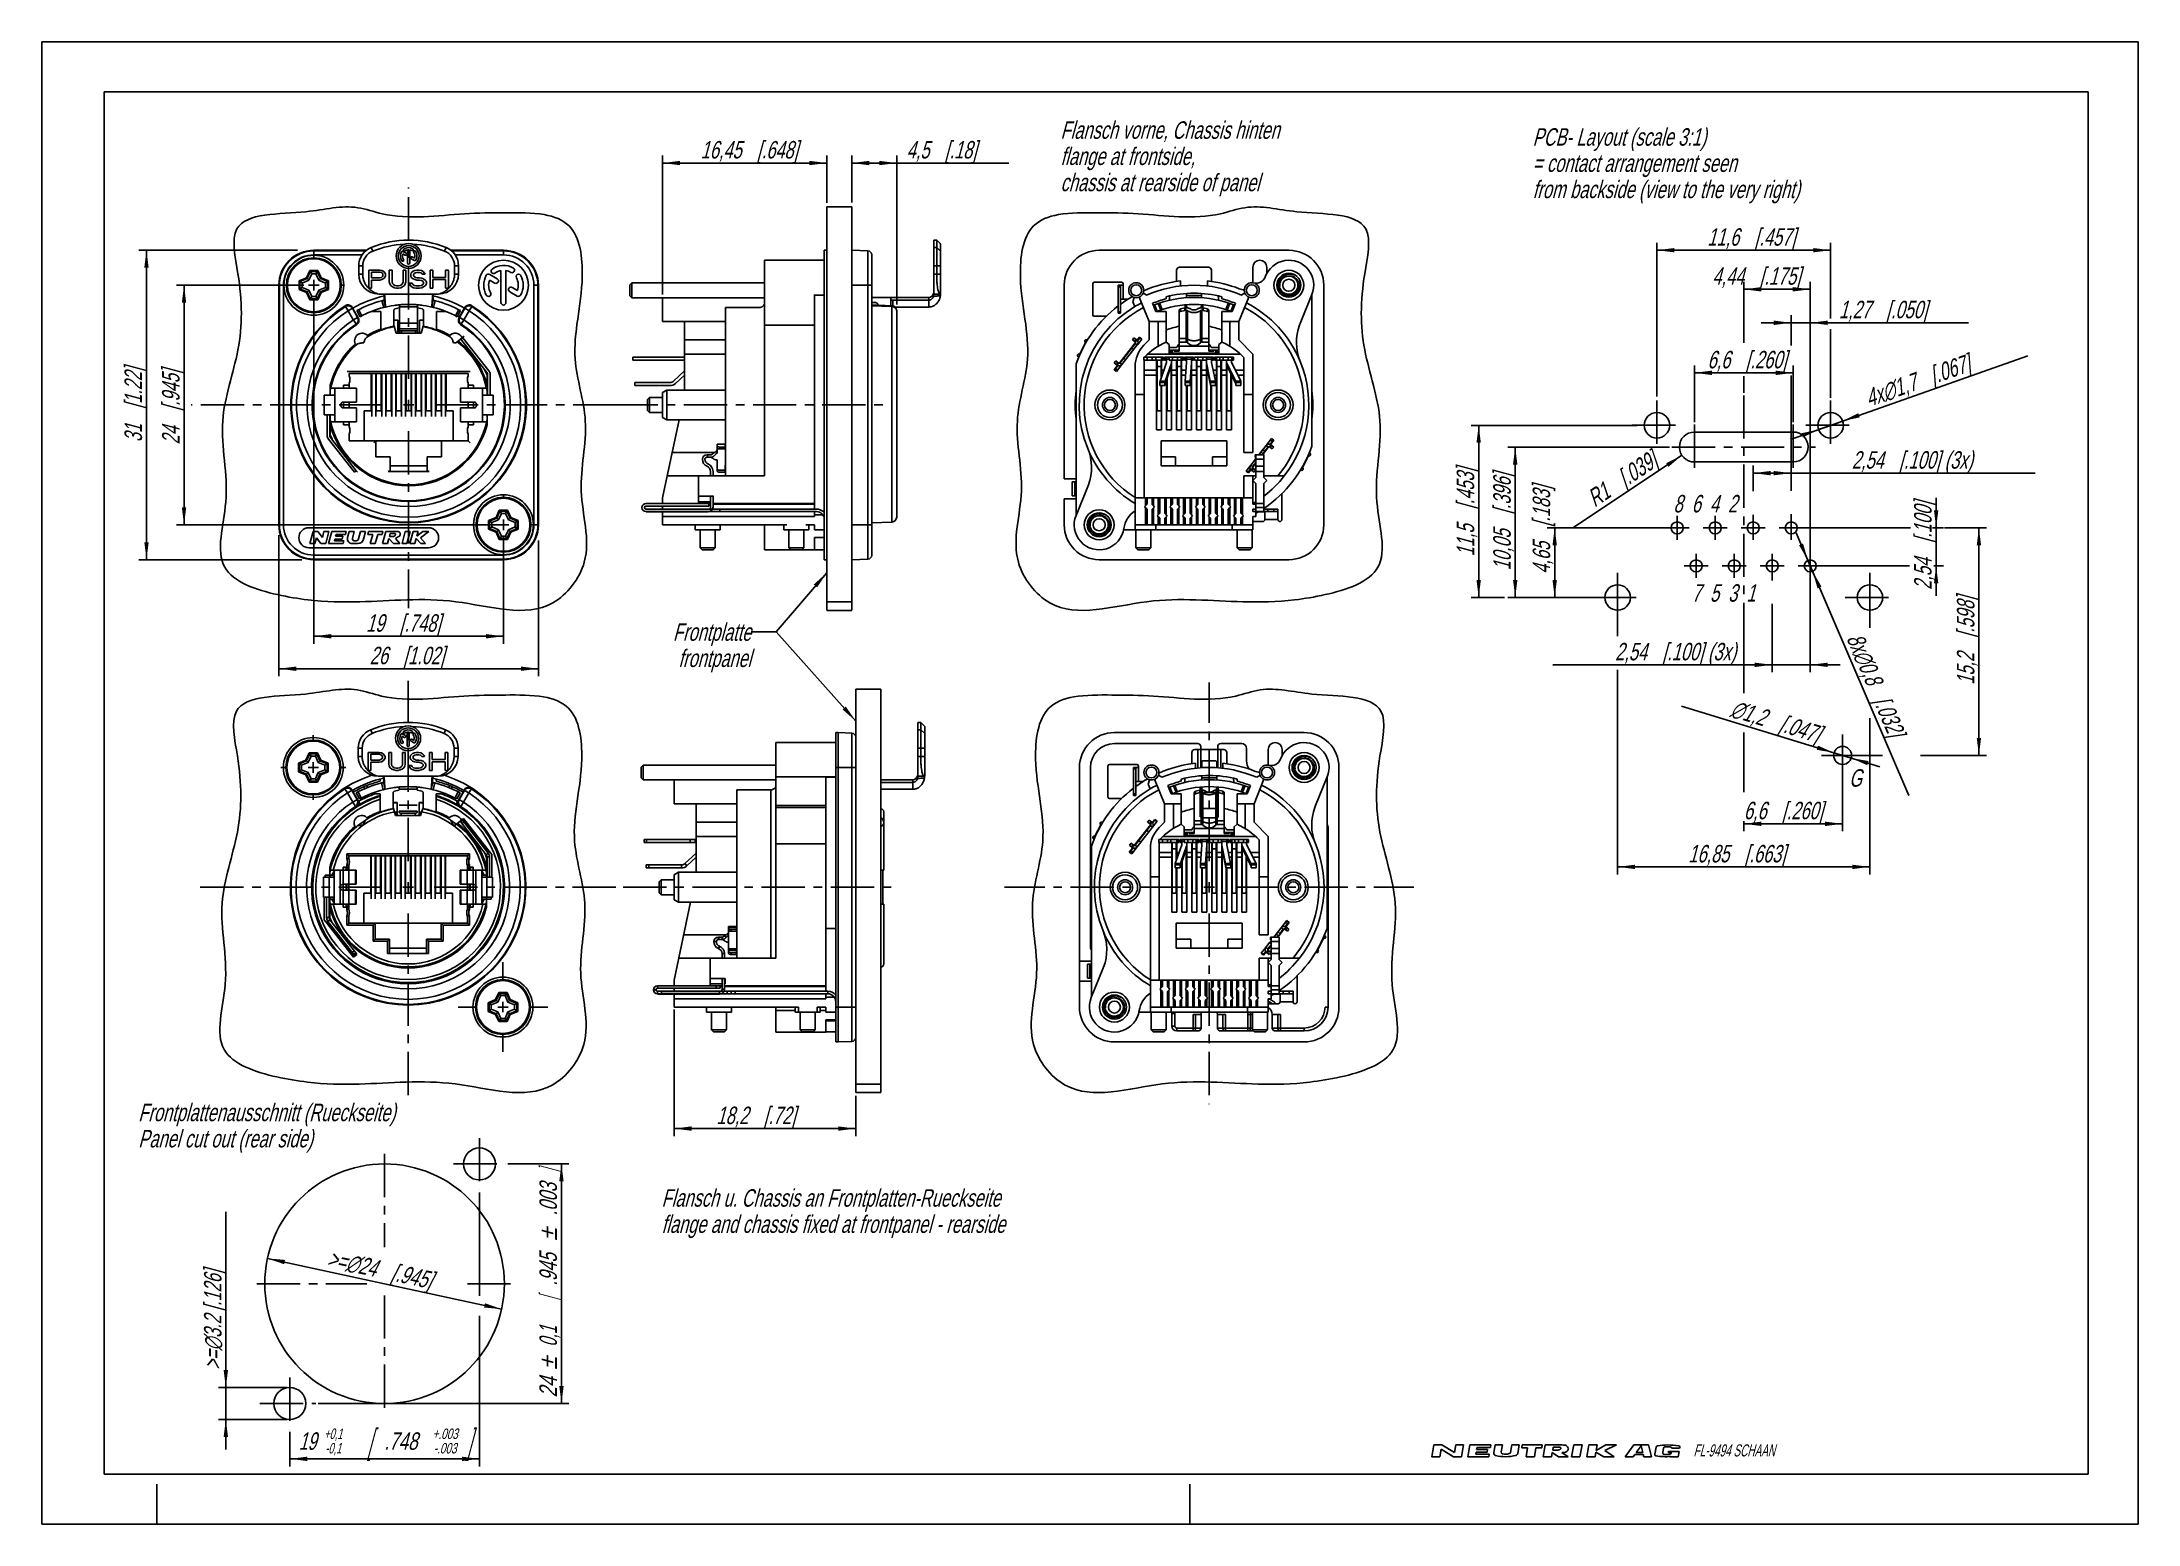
# Model space of a CAD drawing. Header units: millimetres. Extents: x 0 to 420, y 0 to 297.
import ezdxf
from ezdxf.enums import TextEntityAlignment as Align

# ---------------------------------------------------------------- set-up
doc = ezdxf.new("R2010")
doc.units = ezdxf.units.MM
doc.header["$LTSCALE"] = 23.1
doc.linetypes.add('CENTER', pattern=[0.6, 0.375, -0.075, 0.075, -0.075])
doc.layers.get('0').update_dxf_attribs({"linetype": 'CONTINUOUS'})
for name, color, linetype in [('02___PRT_ALL_AXES', 7, 'CONTINUOUS'), ('4171', 7, 'CONTINUOUS'), ('AUSFORMSCHRAEGEN', 7, 'CONTINUOUS'), ('BEZUGSACHSEN', 7, 'CONTINUOUS'), ('BOHRUNGEN', 7, 'CONTINUOUS'), ('DEFAULT_1', 7, 'CENTER'), ('FASEN', 7, 'CONTINUOUS'), ('RUNDUNGEN', 7, 'CONTINUOUS'), ('ZEICHNUNGSBEMASSUNGEN', 7, 'CONTINUOUS')]:
    doc.layers.add(name, color=color, linetype=linetype)
doc.styles.get("Standard").update_dxf_attribs({"font": 'txt', "width": 0.7})
doc.styles.add('TEXTSTYLE_2', font='txt', dxfattribs={"width": 0.616207})
doc.styles.add('TEXTSTYLE_3', font='gdt', dxfattribs={"width": 0.7})
doc.styles.add('TEXTSTYLE_4', font='txt', dxfattribs={"width": 0.6})
doc.styles.add('TEXTSTYLE_6', font='txt', dxfattribs={"width": 0.7})
doc.dimstyles.new('DIMSTYLE_1', dxfattribs={"dimtxt": 3.5, "dimasz": 3.5, "dimexe": 0.18, "dimexo": 0.0625, "dimgap": 0.09, "dimtad": 1, "dimdec": 4, "dimlfac": 0.5, "dimdsep": 46, "dimtxsty": 'STANDARD', "dimblk": '_FILLED', "dimblk1": '_FILLED', "dimblk2": '_FILLED', "dimcen": 0.09, "dimclrt": 5, "dimadec": 0, "dimazin": 0, "dimtp": 0.1, "dimtm": 0.1, "dimtfac": 1, "dimtdec": 4, "dimtofl": 0, "dimtmove": 0, "dimatfit": 3, "dimldrblk": '_FILLED', "dimfxl": 1, "dimtolj": 1, "dimarcsym": 0})
doc.dimstyles.new('DIMSTYLE_10', dxfattribs={"dimtxt": 3.5, "dimasz": 3.5, "dimexe": 0.18, "dimexo": 0.0625, "dimgap": 0.09, "dimtad": 1, "dimdec": 3, "dimlfac": 0.5, "dimdsep": 46, "dimtxsty": 'STANDARD', "dimblk": '_FILLED', "dimblk1": '_FILLED', "dimblk2": '_FILLED', "dimcen": 0.09, "dimclrt": 5, "dimadec": 0, "dimazin": 0, "dimtp": 0.2, "dimtm": 0.2, "dimtfac": 1, "dimtdec": 3, "dimtofl": 0, "dimtmove": 0, "dimatfit": 3, "dimldrblk": '_FILLED', "dimfxl": 1, "dimtolj": 1, "dimarcsym": 0})
doc.dimstyles.new('DIMSTYLE_11', dxfattribs={"dimtxt": 3.5, "dimasz": 3.5, "dimexe": 0.18, "dimexo": 0.0625, "dimgap": 0.09, "dimtad": 1, "dimdec": 3, "dimlfac": 0.5, "dimdsep": 46, "dimtxsty": 'STANDARD', "dimblk": '_FILLED', "dimblk1": '_FILLED', "dimblk2": '_FILLED', "dimcen": 0.09, "dimclrt": 5, "dimadec": 0, "dimazin": 0, "dimtp": 0.3, "dimtm": 0.3, "dimtfac": 1, "dimtdec": 3, "dimtofl": 0, "dimtmove": 0, "dimatfit": 3, "dimldrblk": '_FILLED', "dimfxl": 1, "dimtolj": 1, "dimarcsym": 0})
doc.dimstyles.new('DIMSTYLE_12', dxfattribs={"dimtxt": 3.5, "dimasz": 3.5, "dimexe": 0.18, "dimexo": 0.0625, "dimgap": 0.09, "dimtad": 1, "dimdec": 3, "dimlfac": 0.5, "dimdsep": 46, "dimtxsty": 'STANDARD', "dimblk": '_FILLED', "dimblk1": '_FILLED', "dimblk2": '_FILLED', "dimcen": 0.09, "dimclrt": 5, "dimadec": 0, "dimazin": 0, "dimtp": 0.1, "dimtm": 0.1, "dimtfac": 1, "dimtdec": 3, "dimtofl": 0, "dimtmove": 0, "dimatfit": 3, "dimldrblk": '_FILLED', "dimfxl": 1, "dimtolj": 1, "dimarcsym": 0})
doc.dimstyles.new('DIMSTYLE_2', dxfattribs={"dimtxt": 3.5, "dimasz": 3.5, "dimexe": 0.18, "dimexo": 0.0625, "dimgap": 0.09, "dimtad": 1, "dimdec": 4, "dimlfac": 0.5, "dimdsep": 46, "dimtxsty": 'STANDARD', "dimblk": '_FILLED', "dimblk1": '_FILLED', "dimblk2": '_FILLED', "dimcen": 0.09, "dimclrt": 5, "dimadec": 0, "dimazin": 0, "dimtp": 0.2, "dimtm": 0.2, "dimtfac": 1, "dimtdec": 4, "dimtofl": 0, "dimtmove": 0, "dimatfit": 3, "dimldrblk": '_FILLED', "dimfxl": 1, "dimtolj": 1, "dimarcsym": 0})
doc.dimstyles.new('DIMSTYLE_3', dxfattribs={"dimtxt": 3.5, "dimasz": 3.5, "dimexe": 0.18, "dimexo": 0.0625, "dimgap": 0.09, "dimtad": 1, "dimdec": 4, "dimlfac": 0.5, "dimdsep": 46, "dimtxsty": 'STANDARD', "dimblk": '_FILLED', "dimblk1": '_FILLED', "dimblk2": '_FILLED', "dimcen": 0.09, "dimclrt": 5, "dimadec": 0, "dimazin": 0, "dimtol": 1, "dimtp": 0.1, "dimtm": 0.1, "dimtfac": 1, "dimtdec": 4, "dimtofl": 0, "dimtmove": 0, "dimatfit": 3, "dimldrblk": '_FILLED', "dimfxl": 1, "dimtolj": 1, "dimarcsym": 0})
doc.dimstyles.new('DIMSTYLE_4', dxfattribs={"dimtxt": 3.5, "dimasz": 3.5, "dimexe": 0.18, "dimexo": 0.0625, "dimgap": 0.09, "dimtad": 1, "dimdec": 4, "dimlfac": 0.5, "dimdsep": 46, "dimtxsty": 'STANDARD', "dimblk": '_FILLED', "dimblk1": '_FILLED', "dimblk2": '_FILLED', "dimcen": 0.09, "dimclrt": 5, "dimadec": 0, "dimazin": 0, "dimtol": 1, "dimtp": 0.1, "dimtm": 0.1, "dimtfac": 0.6, "dimtdec": 4, "dimtofl": 0, "dimtmove": 0, "dimatfit": 3, "dimldrblk": '_FILLED', "dimfxl": 1, "dimtolj": 1, "dimarcsym": 0})
doc.dimstyles.new('DIMSTYLE_5', dxfattribs={"dimtxt": 3.5, "dimasz": 3.5, "dimexe": 0.18, "dimexo": 0.0625, "dimgap": 0.09, "dimtad": 1, "dimdec": 4, "dimdsep": 46, "dimtxsty": 'STANDARD', "dimblk": '_FILLED', "dimblk1": '_FILLED', "dimblk2": '_FILLED', "dimcen": 0.09, "dimclrt": 5, "dimadec": 0, "dimazin": 0, "dimtp": 0.2, "dimtm": 0.2, "dimtfac": 1, "dimtdec": 4, "dimtofl": 0, "dimtmove": 0, "dimatfit": 3, "dimldrblk": '_FILLED', "dimfxl": 1, "dimtolj": 1, "dimarcsym": 0})
doc.dimstyles.new('DIMSTYLE_6', dxfattribs={"dimtxt": 3.5, "dimasz": 3.5, "dimexe": 0.18, "dimexo": 0.0625, "dimgap": 0.09, "dimtad": 1, "dimdec": 4, "dimdsep": 46, "dimtxsty": 'STANDARD', "dimblk": '_FILLED', "dimblk1": '_FILLED', "dimblk2": '_FILLED', "dimcen": 0.09, "dimclrt": 5, "dimadec": 0, "dimazin": 0, "dimtp": 0.1, "dimtm": 0.1, "dimtfac": 1, "dimtdec": 4, "dimtofl": 0, "dimtmove": 0, "dimatfit": 3, "dimldrblk": '_FILLED', "dimfxl": 1, "dimtolj": 1, "dimarcsym": 0})
doc.dimstyles.new('DIMSTYLE_7', dxfattribs={"dimtxt": 3.5, "dimasz": 3.5, "dimexe": 0.18, "dimexo": 0.0625, "dimgap": 0.09, "dimtad": 1, "dimdec": 4, "dimdsep": 46, "dimtxsty": 'STANDARD', "dimblk": '_FILLED', "dimblk1": '_FILLED', "dimblk2": '_FILLED', "dimcen": 0.09, "dimclrt": 5, "dimadec": 0, "dimazin": 0, "dimtp": 0.1, "dimtm": 0.1, "dimtfac": 1, "dimtdec": 4, "dimtofl": 0, "dimtmove": 0, "dimatfit": 3, "dimldrblk": '_FILLED', "dimfxl": 1, "dimtolj": 1, "dimarcsym": 0})
doc.dimstyles.new('DIMSTYLE_8', dxfattribs={"dimtxt": 3.5, "dimasz": 3.5, "dimexe": 0.18, "dimexo": 0.0625, "dimgap": 0.09, "dimtad": 1, "dimdec": 4, "dimlfac": 0.5, "dimdsep": 46, "dimtxsty": 'STANDARD', "dimblk": '_FILLED', "dimblk1": '_FILLED', "dimblk2": '_FILLED', "dimcen": 0.09, "dimclrt": 5, "dimadec": 0, "dimazin": 0, "dimtp": 0.2, "dimtm": 0.2, "dimtfac": 1, "dimtdec": 4, "dimtofl": 0, "dimtmove": 0, "dimatfit": 3, "dimldrblk": '_FILLED', "dimfxl": 1, "dimtolj": 1, "dimarcsym": 0})
doc.dimstyles.new('DIMSTYLE_9', dxfattribs={"dimtxt": 3.5, "dimasz": 3.5, "dimexe": 0.18, "dimexo": 0.0625, "dimgap": 0.09, "dimtad": 1, "dimdec": 4, "dimdsep": 46, "dimtxsty": 'STANDARD', "dimblk": '_FILLED', "dimblk1": '_FILLED', "dimblk2": '_FILLED', "dimcen": 0.09, "dimclrt": 5, "dimadec": 0, "dimazin": 0, "dimtp": 0.1, "dimtm": 0.1, "dimtfac": 1, "dimtdec": 4, "dimtofl": 0, "dimtmove": 0, "dimatfit": 3, "dimldrblk": '_FILLED', "dimfxl": 1, "dimtolj": 1, "dimarcsym": 0})
doc.dimstyles.get("Standard").update_dxf_attribs({"dimtxt": 3.5, "dimasz": 3.5, "dimexe": 0.18, "dimexo": 0.0625, "dimgap": 0.09, "dimtad": 1, "dimdec": 3, "dimdsep": 46, "dimtxsty": 'STANDARD', "dimblk": '_FILLED', "dimblk1": '_FILLED', "dimblk2": '_FILLED', "dimcen": 0.09, "dimclrt": 5, "dimadec": 0, "dimazin": 0, "dimtol": 1, "dimtp": 0.005, "dimtm": 0.005, "dimtfac": 1, "dimtdec": 3, "dimtofl": 0, "dimtmove": 0, "dimatfit": 3, "dimldrblk": '_FILLED', "dimfxl": 1, "dimtolj": 1, "dimarcsym": 0})

msp = doc.modelspace()

# ---------------------------------------------------------------- texts
at = {"color": 5, "linetype": 'CONTINUOUS', "char_height": 3.5, "line_spacing_factor": 0.9}
for s, insert, width, attachment_point in [('\\Q15.0;Flansch vorne, Chassis hinten\\Pflange at frontside, \\Pchassis at rearside of panel', (204.09059, 281.08642), 70.0833333, 1), ('\\Q15.0;PCB- Layout (scale 3:1)\\P= contact arrangement seen\\Pfrom backside (view to the very right)', (298.6906, 279.70327), 90.9166667, 1), ('\\Q15.0;Frontplatte \\Pfrontpanel', (142.09918, 180.49956), 27.75, 3), ('\\Q15.0;Frontplattenausschnitt (Rueckseite)\\PPanel cut out (rear side)', (19.30661, 84.23475), 80.1666667, 1), ('\\Q15.0;Flansch u. Chassis an Frontplatten-Rueckseite\\Pflange and chassis fixed at frontpanel - rearside', (124.15389, 67.10211), 117.25, 1)]:
    msp.add_mtext(s, dxfattribs=dict(at, insert=insert, width=width, attachment_point=attachment_point))
at = {"color": 5, "linetype": 'CONTINUOUS', "char_height": 3.5, "attachment_point": 1, "line_spacing_factor": 0.9, "style": 'TEXTSTYLE_6'}
for s, insert, width in [('\\Q15.0;8  6  4  2', (326.9022, 206.22268), 23.8875), ('\\Q15.0;7  5  3  1', (330.57645, 188.32885), 22.4583333), ('\\Q15.0;G', (362.09478, 151.26561), 2.45)]:
    msp.add_mtext(s, dxfattribs=dict(at, insert=insert, width=width))
at = {"color": 4, "linetype": 'CONTINUOUS', "insert": (330.91413, 15.97805), "char_height": 2.4236218, "width": 26.4290189, "attachment_point": 1, "line_spacing_factor": 0.9, "style": 'TEXTSTYLE_2'}
msp.add_mtext('\\Q15.0;FL-9494 SCHAAN', dxfattribs=at)

# ---------------------------------------------------------------- blocks, each defined once
blk = doc.blocks.new('_FILLED')
at = {"color": 0, "linetype": 'BYBLOCK'}
blk.add_solid([(0, 0), (-1, 0.125), (-1, -0.125)], dxfattribs=at)
blk = doc.blocks.new('*D0')
at = {"layer": 'ZEICHNUNGSBEMASSUNGEN', "color": 2, "linetype": 'CONTINUOUS'}
for p, q in [((36.85, 27.36), (36.85, 62.59)), ((36.85, 62.59), (36.85, 24.16)), ((49.16, 27.36), (35.35, 27.36)), ((36.85, 14.96), (36.85, 24.16)), ((49.16, 20.96), (35.35, 20.96)), ((36.85, 20.96), (36.85, 14.96))]:
    blk.add_line(p, q, dxfattribs=at)
at = {"layer": 'ZEICHNUNGSBEMASSUNGEN', "color": 2, "linetype": 'CONTINUOUS', "xscale": 3.5, "yscale": 3.5, "zscale": 3.5}
for p, rotation in [((36.85, 27.36), 270), ((36.85, 20.96), 90)]:
    blk.add_blockref('_FILLED', p, dxfattribs=dict(at, rotation=rotation))
at = {"layer": 'ZEICHNUNGSBEMASSUNGEN', "color": 5, "linetype": 'CONTINUOUS', "insert": (32.48, 30.92), "char_height": 3.5, "width": 31.6667, "attachment_point": 1, "rotation": 90, "line_spacing_factor": 0.9}
blk.add_mtext('\\Q15.0;>=\\Fgdt;{\\Fgdt;n}\\Ftxt;3.2 [.126]', dxfattribs=at)
blk = doc.blocks.new('*D1')
at = {"layer": 'ZEICHNUNGSBEMASSUNGEN', "color": 2, "linetype": 'CONTINUOUS'}
for p in [(45.2, 53.24), (92.11, 43.08)]:
    blk.add_line(p, (68.66, 48.16), dxfattribs=at)
at = {"layer": 'ZEICHNUNGSBEMASSUNGEN', "color": 2, "linetype": 'CONTINUOUS', "xscale": 3.5, "yscale": 3.5, "zscale": 3.5}
for p, rotation in [((45.2, 53.24), 167.7810266936), ((92.11, 43.08), 347.7810266936)]:
    blk.add_blockref('_FILLED', p, dxfattribs=dict(at, rotation=rotation))
at = {"layer": 'ZEICHNUNGSBEMASSUNGEN', "color": 5, "linetype": 'CONTINUOUS', "insert": (68.12, 52.79), "char_height": 3.5, "width": 31.1667, "attachment_point": 2, "rotation": 347.781, "line_spacing_factor": 0.9}
blk.add_mtext('\\Q15.0;>=\\Fgdt;{\\Fgdt;n}\\Ftxt;24{\\Ftxt.shx;\\W1.000000;\\H3.500000; }[.945]', dxfattribs=at)
blk = doc.blocks.new('*D2')
at = {"layer": 'ZEICHNUNGSBEMASSUNGEN', "color": 2, "linetype": 'CONTINUOUS'}
for p, q in [((93.36, 72.16), (105.6, 72.16)), ((104.1, 72.16), (104.1, 48.16)), ((104.1, 24.16), (104.1, 48.16)), ((55.36, 24.16), (105.6, 24.16))]:
    blk.add_line(p, q, dxfattribs=at)
at = {"layer": 'ZEICHNUNGSBEMASSUNGEN', "color": 2, "linetype": 'CONTINUOUS', "xscale": 3.5, "yscale": 3.5, "zscale": 3.5}
for p, rotation in [((104.1, 72.16), 90), ((104.1, 24.16), 270)]:
    blk.add_blockref('_FILLED', p, dxfattribs=dict(at, rotation=rotation))
at = {"layer": 'ZEICHNUNGSBEMASSUNGEN', "color": 5, "linetype": 'CONTINUOUS', "oblique": 15}
for s, width, p in [(']', 0.428571, (103.19, 70.83)), ('.003', 0.714286, (103.19, 65.08)), ('.945', 0.714286, (103.19, 51)), ('[', 0.428571, (103.19, 45.25)), ('0,1', 0.642857, (103.19, 37.62)), ('24', 0.785714, (103.19, 27.42))]:
    blk.add_text(s, height=3.5, rotation=90, dxfattribs=dict(at, width=width)).set_placement(p, align=Align.CENTER)
at = {"layer": 'ZEICHNUNGSBEMASSUNGEN', "color": 5, "linetype": 'CONTINUOUS', "style": 'TEXTSTYLE_3', "oblique": 15}
for p in [(103.19, 58.04), (103.19, 32.21)]:
    blk.add_text('`', height=3.5, rotation=90, dxfattribs=at).set_placement(p, align=Align.CENTER)
blk = doc.blocks.new('*D3')
at = {"layer": 'ZEICHNUNGSBEMASSUNGEN', "color": 2, "linetype": 'CONTINUOUS'}
for p, q in [((87.66, 66.46), (87.66, 45.73)), ((87.66, 41.71), (87.66, 11.57)), ((49.66, 18.46), (49.66, 11.57)), ((49.66, 13.07), (68.66, 13.07)), ((87.66, 13.07), (68.66, 13.07))]:
    blk.add_line(p, q, dxfattribs=at)
at = {"layer": 'ZEICHNUNGSBEMASSUNGEN', "color": 2, "linetype": 'CONTINUOUS', "xscale": 3.5, "yscale": 3.5, "zscale": 3.5, "rotation": 180}
blk.add_blockref('_FILLED', (49.66, 13.07), dxfattribs=at)
at = {"layer": 'ZEICHNUNGSBEMASSUNGEN', "color": 2, "linetype": 'CONTINUOUS', "xscale": 3.5, "yscale": 3.5, "zscale": 3.5}
blk.add_blockref('_FILLED', (87.66, 13.07), dxfattribs=at)
at = {"layer": 'ZEICHNUNGSBEMASSUNGEN', "color": 5, "linetype": 'CONTINUOUS', "oblique": 15}
for s, height, width, p in [('19', 3.5, 0.678571, (53.22, 14.88)), ('[', 5, 0.428571, (65.71, 14.15)), ('.748', 3.5, 0.732143, (71.91, 14.88)), (']', 5, 0.428571, (85.61, 14.15))]:
    blk.add_text(s, height=height, dxfattribs=dict(at, width=width)).set_placement(p, align=Align.CENTER)
at = {"layer": 'ZEICHNUNGSBEMASSUNGEN', "color": 5, "linetype": 'CONTINUOUS', "style": 'TEXTSTYLE_4', "oblique": 15}
for s, width, p in [('+0,1', 0.660714, (58.37, 17.05)), ('+.003', 0.714286, (80.79, 17.05)), ('-0,1', 0.660714, (58.37, 14.15)), ('-.003', 0.714286, (80.79, 14.15))]:
    blk.add_text(s, height=2.1, dxfattribs=dict(at, width=width)).set_placement(p, align=Align.CENTER)
blk = doc.blocks.new('*D4')
at = {"layer": 'ZEICHNUNGSBEMASSUNGEN', "color": 2, "linetype": 'CONTINUOUS'}
for p, q in [((323.6, 225.92), (323.6, 256.76)), ((358.4, 241.6), (358.4, 256.76)), ((323.6, 255.26), (341, 255.26)), ((358.4, 255.26), (341, 255.26)), ((358.4, 225.69), (358.4, 239.47))]:
    blk.add_line(p, q, dxfattribs=at)
at = {"layer": 'ZEICHNUNGSBEMASSUNGEN', "color": 2, "linetype": 'CONTINUOUS', "xscale": 3.5, "yscale": 3.5, "zscale": 3.5, "rotation": 180}
blk.add_blockref('_FILLED', (323.6, 255.26), dxfattribs=at)
at = {"layer": 'ZEICHNUNGSBEMASSUNGEN', "color": 2, "linetype": 'CONTINUOUS', "xscale": 3.5, "yscale": 3.5, "zscale": 3.5}
blk.add_blockref('_FILLED', (358.4, 255.26), dxfattribs=at)
at = {"layer": 'ZEICHNUNGSBEMASSUNGEN', "color": 5, "linetype": 'CONTINUOUS', "insert": (342.53, 259.67), "char_height": 3.5, "width": 25.25, "attachment_point": 2, "line_spacing_factor": 0.9}
blk.add_mtext('\\Q15.0;11,6{\\Ftxt.shx;\\W1.000000;\\H3.500000; }[.457]', dxfattribs=at)
blk = doc.blocks.new('*D5')
at = {"layer": 'ZEICHNUNGSBEMASSUNGEN', "color": 2, "linetype": 'CONTINUOUS'}
for p, q in [((341, 236.69), (341, 248.93)), ((354.32, 192.5), (354.32, 248.93)), ((341, 247.43), (347.66, 247.43)), ((354.32, 247.43), (347.66, 247.43)), ((341, 226.67), (341, 229.99))]:
    blk.add_line(p, q, dxfattribs=at)
at = {"layer": 'ZEICHNUNGSBEMASSUNGEN', "color": 2, "linetype": 'CONTINUOUS', "xscale": 3.5, "yscale": 3.5, "zscale": 3.5, "rotation": 180}
blk.add_blockref('_FILLED', (341, 247.43), dxfattribs=at)
at = {"layer": 'ZEICHNUNGSBEMASSUNGEN', "color": 2, "linetype": 'CONTINUOUS', "xscale": 3.5, "yscale": 3.5, "zscale": 3.5}
blk.add_blockref('_FILLED', (354.32, 247.43), dxfattribs=at)
at = {"layer": 'ZEICHNUNGSBEMASSUNGEN', "color": 5, "linetype": 'CONTINUOUS', "insert": (343.53, 251.84), "char_height": 3.5, "width": 26, "attachment_point": 2, "line_spacing_factor": 0.9}
blk.add_mtext('\\Q15.0;4,44{\\Ftxt.shx;\\W1.000000;\\H3.500000; }[.175]', dxfattribs=at)
blk = doc.blocks.new('*D6')
at = {"layer": 'ZEICHNUNGSBEMASSUNGEN', "color": 2, "linetype": 'CONTINUOUS'}
for p, q in [((350.51, 240.72), (344.51, 240.72)), ((344.51, 240.72), (352.41, 240.72)), ((350.51, 236.14), (350.51, 242.22)), ((386.05, 240.72), (352.41, 240.72)), ((354.32, 192.5), (354.32, 242.22)), ((354.32, 240.72), (386.05, 240.72)), ((350.51, 207.02), (350.51, 230.15)), ((350.51, 200.12), (350.51, 202.4))]:
    blk.add_line(p, q, dxfattribs=at)
at = {"layer": 'ZEICHNUNGSBEMASSUNGEN', "color": 2, "linetype": 'CONTINUOUS', "xscale": 3.5, "yscale": 3.5, "zscale": 3.5}
blk.add_blockref('_FILLED', (350.51, 240.72), dxfattribs=at)
at = {"layer": 'ZEICHNUNGSBEMASSUNGEN', "color": 2, "linetype": 'CONTINUOUS', "xscale": 3.5, "yscale": 3.5, "zscale": 3.5, "rotation": 180}
blk.add_blockref('_FILLED', (354.32, 240.72), dxfattribs=at)
at = {"layer": 'ZEICHNUNGSBEMASSUNGEN', "color": 5, "linetype": 'CONTINUOUS', "insert": (360.05, 245.12), "char_height": 3.5, "width": 26, "attachment_point": 1, "line_spacing_factor": 0.9}
blk.add_mtext('\\Q15.0;1,27{\\Ftxt.shx;\\W1.000000;\\H3.500000; }[.050]', dxfattribs=at)
blk = doc.blocks.new('*D7')
at = {"layer": 'ZEICHNUNGSBEMASSUNGEN', "color": 2, "linetype": 'CONTINUOUS'}
for p, q in [((315.72, 185.17), (315.72, 177.89)), ((366.27, 185.17), (366.27, 179.62)), ((315.72, 171.17), (315.72, 130.19)), ((366.27, 161.48), (366.27, 130.19)), ((315.72, 131.69), (341, 131.69)), ((366.27, 131.69), (341, 131.69))]:
    blk.add_line(p, q, dxfattribs=at)
at = {"layer": 'ZEICHNUNGSBEMASSUNGEN', "color": 2, "linetype": 'CONTINUOUS', "xscale": 3.5, "yscale": 3.5, "zscale": 3.5, "rotation": 180}
blk.add_blockref('_FILLED', (315.72, 131.69), dxfattribs=at)
at = {"layer": 'ZEICHNUNGSBEMASSUNGEN', "color": 2, "linetype": 'CONTINUOUS', "xscale": 3.5, "yscale": 3.5, "zscale": 3.5}
blk.add_blockref('_FILLED', (366.27, 131.69), dxfattribs=at)
at = {"layer": 'ZEICHNUNGSBEMASSUNGEN', "color": 5, "linetype": 'CONTINUOUS', "insert": (339.62, 136.09), "char_height": 3.5, "width": 28.5, "attachment_point": 2, "line_spacing_factor": 0.9}
blk.add_mtext('\\Q15.0;16,85{\\Ftxt.shx;\\W1.000000;\\H3.500000; }[.663]', dxfattribs=at)
blk = doc.blocks.new('*D8')
at = {"layer": 'ZEICHNUNGSBEMASSUNGEN', "color": 2, "linetype": 'CONTINUOUS'}
for p, q in [((341, 179.73), (341, 166.48)), ((341, 158.61), (341, 146.68)), ((360.8, 153.52), (360.8, 138.82)), ((341, 140.88), (341, 138.82)), ((341, 140.32), (350.9, 140.32)), ((360.8, 140.32), (350.9, 140.32))]:
    blk.add_line(p, q, dxfattribs=at)
at = {"layer": 'ZEICHNUNGSBEMASSUNGEN', "color": 2, "linetype": 'CONTINUOUS', "xscale": 3.5, "yscale": 3.5, "zscale": 3.5, "rotation": 180}
blk.add_blockref('_FILLED', (341, 140.32), dxfattribs=at)
at = {"layer": 'ZEICHNUNGSBEMASSUNGEN', "color": 2, "linetype": 'CONTINUOUS', "xscale": 3.5, "yscale": 3.5, "zscale": 3.5}
blk.add_blockref('_FILLED', (360.8, 140.32), dxfattribs=at)
at = {"layer": 'ZEICHNUNGSBEMASSUNGEN', "color": 5, "linetype": 'CONTINUOUS', "insert": (348.93, 144.73), "char_height": 3.5, "width": 24.25, "attachment_point": 2, "line_spacing_factor": 0.9}
blk.add_mtext('\\Q15.0;6,6{\\Ftxt.shx;\\W1.000000;\\H3.500000; }[.260]', dxfattribs=at)
blk = doc.blocks.new('*D9')
at = {"layer": 'ZEICHNUNGSBEMASSUNGEN', "color": 2, "linetype": 'CONTINUOUS'}
for p, q in [((346.7, 191.5), (346.7, 189.08)), ((354.32, 191.5), (354.32, 170.68)), ((346.7, 184.38), (346.7, 170.68)), ((346.7, 172.18), (302.71, 172.18)), ((302.71, 172.18), (350.51, 172.18)), ((360.32, 172.18), (350.51, 172.18)), ((354.32, 172.18), (360.32, 172.18))]:
    blk.add_line(p, q, dxfattribs=at)
at = {"layer": 'ZEICHNUNGSBEMASSUNGEN', "color": 2, "linetype": 'CONTINUOUS', "xscale": 3.5, "yscale": 3.5, "zscale": 3.5}
blk.add_blockref('_FILLED', (346.7, 172.18), dxfattribs=at)
at = {"layer": 'ZEICHNUNGSBEMASSUNGEN', "color": 2, "linetype": 'CONTINUOUS', "xscale": 3.5, "yscale": 3.5, "zscale": 3.5, "rotation": 180}
blk.add_blockref('_FILLED', (354.32, 172.18), dxfattribs=at)
at = {"layer": 'ZEICHNUNGSBEMASSUNGEN', "color": 5, "linetype": 'CONTINUOUS', "insert": (339.46, 176.58), "char_height": 3.5, "width": 36.75, "attachment_point": 3, "line_spacing_factor": 0.9}
blk.add_mtext('\\Q15.0;2,54{\\Ftxt.shx;\\W1.000000;\\H3.500000; }[.100] (3x)', dxfattribs=at)
blk = doc.blocks.new('*D10')
at = {"layer": 'ZEICHNUNGSBEMASSUNGEN', "color": 2, "linetype": 'CONTINUOUS'}
for p, q in [((360.8, 154.02), (328.5, 163.91)), ((359.08, 154.55), (360.8, 154.02)), ((362.52, 153.5), (360.8, 154.02)), ((360.8, 154.02), (368.26, 151.74))]:
    blk.add_line(p, q, dxfattribs=at)
at = {"layer": 'ZEICHNUNGSBEMASSUNGEN', "color": 2, "linetype": 'CONTINUOUS', "xscale": 3.5, "yscale": 3.5, "zscale": 3.5}
for p, rotation in [((359.08, 154.55), 342.9862081344), ((362.52, 153.5), 162.9862081344)]:
    blk.add_blockref('_FILLED', p, dxfattribs=dict(at, rotation=rotation))
at = {"layer": 'ZEICHNUNGSBEMASSUNGEN', "color": 5, "linetype": 'CONTINUOUS', "insert": (356.73, 159.88), "char_height": 3.5, "width": 28.1667, "attachment_point": 3, "rotation": 342.9868, "line_spacing_factor": 0.9, "style": 'TEXTSTYLE_3'}
blk.add_mtext('\\Q15.0;{\\Fgdt;n}\\Ftxt;1,2{\\Ftxt.shx;\\W1.000000;\\H3.500000; }[.047]', dxfattribs=at)
blk = doc.blocks.new('*D11')
at = {"layer": 'ZEICHNUNGSBEMASSUNGEN', "color": 2, "linetype": 'CONTINUOUS'}
for p, q in [((354.32, 192), (351.48, 198.62)), ((353.85, 193.11), (354.32, 192)), ((354.79, 190.9), (354.32, 192)), ((354.32, 192), (374.08, 145.99))]:
    blk.add_line(p, q, dxfattribs=at)
at = {"layer": 'ZEICHNUNGSBEMASSUNGEN', "color": 2, "linetype": 'CONTINUOUS', "xscale": 3.5, "yscale": 3.5, "zscale": 3.5}
for p, rotation in [((353.85, 193.11), 293.2365197292), ((354.79, 190.9), 113.2365197292)]:
    blk.add_blockref('_FILLED', p, dxfattribs=dict(at, rotation=rotation))
at = {"layer": 'ZEICHNUNGSBEMASSUNGEN', "color": 5, "linetype": 'CONTINUOUS', "insert": (364.74, 178.89), "char_height": 3.5, "width": 33.9167, "attachment_point": 1, "rotation": 293.2357, "line_spacing_factor": 0.9}
blk.add_mtext('\\Q15.0;8x\\Fgdt;{\\Fgdt;n}\\Ftxt;0,8{\\Ftxt.shx;\\W1.000000;\\H3.500000; }[.032]', dxfattribs=at)
blk = doc.blocks.new('*D12')
at = {"layer": 'ZEICHNUNGSBEMASSUNGEN', "color": 2, "linetype": 'CONTINUOUS'}
for p, q in [((379.54, 199.62), (379.54, 205.62)), ((379.54, 205.62), (379.54, 195.81)), ((351.01, 199.62), (374.43, 199.62)), ((378.84, 199.62), (381.04, 199.62)), ((379.54, 186), (379.54, 195.81)), ((354.82, 192), (374.19, 192)), ((379.08, 192), (381.04, 192)), ((379.54, 192), (379.54, 186))]:
    blk.add_line(p, q, dxfattribs=at)
at = {"layer": 'ZEICHNUNGSBEMASSUNGEN', "color": 2, "linetype": 'CONTINUOUS', "xscale": 3.5, "yscale": 3.5, "zscale": 3.5}
for p, rotation in [((379.54, 199.62), 270), ((379.54, 192), 90)]:
    blk.add_blockref('_FILLED', p, dxfattribs=dict(at, rotation=rotation))
at = {"layer": 'ZEICHNUNGSBEMASSUNGEN', "color": 5, "linetype": 'CONTINUOUS', "insert": (375.13, 196.05), "char_height": 3.5, "width": 26, "attachment_point": 2, "rotation": 90, "line_spacing_factor": 0.9}
blk.add_mtext('\\Q15.0;2,54{\\Ftxt.shx;\\W1.000000;\\H3.500000; }[.100]', dxfattribs=at)
blk = doc.blocks.new('*D13')
at = {"layer": 'ZEICHNUNGSBEMASSUNGEN', "color": 2, "linetype": 'CONTINUOUS'}
for p, q in [((381.24, 199.62), (389.61, 199.62)), ((388.11, 199.62), (388.11, 176.82)), ((388.11, 154.02), (388.11, 176.82)), ((361.3, 154.02), (368.79, 154.02)), ((376.4, 154.02), (389.61, 154.02))]:
    blk.add_line(p, q, dxfattribs=at)
at = {"layer": 'ZEICHNUNGSBEMASSUNGEN', "color": 2, "linetype": 'CONTINUOUS', "xscale": 3.5, "yscale": 3.5, "zscale": 3.5}
for p, rotation in [((388.11, 199.62), 90), ((388.11, 154.02), 270)]:
    blk.add_blockref('_FILLED', p, dxfattribs=dict(at, rotation=rotation))
at = {"layer": 'ZEICHNUNGSBEMASSUNGEN', "color": 5, "linetype": 'CONTINUOUS', "insert": (383.7, 177.03), "char_height": 3.5, "width": 25.75, "attachment_point": 2, "rotation": 90, "line_spacing_factor": 0.9}
blk.add_mtext('\\Q15.0;15,2{\\Ftxt.shx;\\W1.000000;\\H3.500000; }[.598]', dxfattribs=at)
blk = doc.blocks.new('*D14')
at = {"layer": 'ZEICHNUNGSBEMASSUNGEN', "color": 2, "linetype": 'CONTINUOUS'}
for p, q in [((358.4, 220.17), (397.93, 234.13)), ((358.4, 220.17), (350.34, 217.33)), ((355.99, 219.33), (358.4, 220.17)), ((360.8, 221.02), (358.4, 220.17))]:
    blk.add_line(p, q, dxfattribs=at)
at = {"layer": 'ZEICHNUNGSBEMASSUNGEN', "color": 2, "linetype": 'CONTINUOUS', "xscale": 3.5, "yscale": 3.5, "zscale": 3.5}
for p, rotation in [((360.8, 221.02), 199.4477775592), ((355.99, 219.33), 19.4464866923)]:
    blk.add_blockref('_FILLED', p, dxfattribs=dict(at, rotation=rotation))
at = {"layer": 'ZEICHNUNGSBEMASSUNGEN', "color": 5, "linetype": 'CONTINUOUS', "insert": (364.95, 227.16), "char_height": 3.5, "width": 33.4167, "attachment_point": 1, "rotation": 19.4457, "line_spacing_factor": 0.9}
blk.add_mtext('\\Q15.0;4x\\Fgdt;{\\Fgdt;n}\\Ftxt;1,7{\\Ftxt.shx;\\W1.000000;\\H3.500000; }[.067]', dxfattribs=at)
blk = doc.blocks.new('*D15')
at = {"layer": 'ZEICHNUNGSBEMASSUNGEN', "color": 2, "linetype": 'CONTINUOUS'}
for p, q in [((342.89, 206.98), (342.89, 212.09)), ((342.89, 210.59), (346.7, 210.59)), ((350.51, 210.59), (346.7, 210.59)), ((346.7, 210.59), (399.39, 210.59)), ((350.51, 208.83), (350.51, 212.09)), ((342.89, 200.12), (342.89, 202.24))]:
    blk.add_line(p, q, dxfattribs=at)
at = {"layer": 'ZEICHNUNGSBEMASSUNGEN', "color": 2, "linetype": 'CONTINUOUS', "xscale": 3.5, "yscale": 3.5, "zscale": 3.5, "rotation": 180}
blk.add_blockref('_FILLED', (342.89, 210.59), dxfattribs=at)
at = {"layer": 'ZEICHNUNGSBEMASSUNGEN', "color": 2, "linetype": 'CONTINUOUS', "xscale": 3.5, "yscale": 3.5, "zscale": 3.5}
blk.add_blockref('_FILLED', (350.51, 210.59), dxfattribs=at)
at = {"layer": 'ZEICHNUNGSBEMASSUNGEN', "color": 5, "linetype": 'CONTINUOUS', "insert": (362.64, 214.99), "char_height": 3.5, "width": 36.75, "attachment_point": 1, "line_spacing_factor": 0.9}
blk.add_mtext('\\Q15.0;2,54{\\Ftxt.shx;\\W1.000000;\\H3.500000; }[.100] (3x)', dxfattribs=at)
blk = doc.blocks.new('*D16')
at = {"layer": 'ZEICHNUNGSBEMASSUNGEN', "color": 2, "linetype": 'CONTINUOUS'}
for p, q in [((327.15, 199.62), (301.61, 199.62)), ((303.11, 199.62), (303.11, 192.65)), ((303.11, 185.67), (303.11, 192.65)), ((315.22, 185.67), (301.61, 185.67))]:
    blk.add_line(p, q, dxfattribs=at)
at = {"layer": 'ZEICHNUNGSBEMASSUNGEN', "color": 2, "linetype": 'CONTINUOUS', "xscale": 3.5, "yscale": 3.5, "zscale": 3.5}
for p, rotation in [((303.11, 199.62), 90), ((303.11, 185.67), 270)]:
    blk.add_blockref('_FILLED', p, dxfattribs=dict(at, rotation=rotation))
at = {"layer": 'ZEICHNUNGSBEMASSUNGEN', "color": 5, "linetype": 'CONTINUOUS', "insert": (298.7, 199.26), "char_height": 3.5, "width": 25.75, "attachment_point": 2, "rotation": 90, "line_spacing_factor": 0.9}
blk.add_mtext('\\Q15.0;4,65{\\Ftxt.shx;\\W1.000000;\\H3.500000; }[.183]', dxfattribs=at)
blk = doc.blocks.new('*D17')
at = {"layer": 'ZEICHNUNGSBEMASSUNGEN', "color": 2, "linetype": 'CONTINUOUS'}
for p, q in [((319.62, 220.17), (286.38, 220.17)), ((287.88, 220.17), (287.88, 202.92)), ((287.88, 185.67), (287.88, 202.92)), ((293.08, 185.67), (286.38, 185.67))]:
    blk.add_line(p, q, dxfattribs=at)
at = {"layer": 'ZEICHNUNGSBEMASSUNGEN', "color": 2, "linetype": 'CONTINUOUS', "xscale": 3.5, "yscale": 3.5, "zscale": 3.5}
for p, rotation in [((287.88, 220.17), 90), ((287.88, 185.67), 270)]:
    blk.add_blockref('_FILLED', p, dxfattribs=dict(at, rotation=rotation))
at = {"layer": 'ZEICHNUNGSBEMASSUNGEN', "color": 5, "linetype": 'CONTINUOUS', "insert": (283.48, 202.77), "char_height": 3.5, "width": 24.75, "attachment_point": 2, "rotation": 90, "line_spacing_factor": 0.9}
blk.add_mtext('\\Q15.0;11,5{\\Ftxt.shx;\\W1.000000;\\H3.500000; }[.453]', dxfattribs=at)
blk = doc.blocks.new('*D18')
at = {"layer": 'ZEICHNUNGSBEMASSUNGEN', "color": 2, "linetype": 'CONTINUOUS'}
for p, q in [((52.49, 248.25), (26.97, 248.25)), ((28.47, 248.25), (28.47, 224.25)), ((28.47, 200.25), (28.47, 224.25)), ((91.85, 200.25), (26.97, 200.25))]:
    blk.add_line(p, q, dxfattribs=at)
at = {"layer": 'ZEICHNUNGSBEMASSUNGEN', "color": 2, "linetype": 'CONTINUOUS', "xscale": 3.5, "yscale": 3.5, "zscale": 3.5}
for p, rotation in [((28.47, 248.25), 90), ((28.47, 200.25), 270)]:
    blk.add_blockref('_FILLED', p, dxfattribs=dict(at, rotation=rotation))
at = {"layer": 'ZEICHNUNGSBEMASSUNGEN', "color": 5, "linetype": 'CONTINUOUS', "insert": (24.07, 223.83), "char_height": 3.5, "width": 22, "attachment_point": 2, "rotation": 90, "line_spacing_factor": 0.9}
blk.add_mtext('\\Q15.0;24{\\Ftxt.shx;\\W1.000000;\\H3.500000; }[.945]', dxfattribs=at)
blk = doc.blocks.new('*D19')
at = {"layer": 'ZEICHNUNGSBEMASSUNGEN', "color": 2, "linetype": 'CONTINUOUS'}
for p, q in [((54.48, 245.55), (54.48, 176.4)), ((92.48, 197.82), (92.48, 176.4)), ((54.48, 177.9), (73.48, 177.9)), ((92.48, 177.9), (73.48, 177.9))]:
    blk.add_line(p, q, dxfattribs=at)
at = {"layer": 'ZEICHNUNGSBEMASSUNGEN', "color": 2, "linetype": 'CONTINUOUS', "xscale": 3.5, "yscale": 3.5, "zscale": 3.5, "rotation": 180}
blk.add_blockref('_FILLED', (54.48, 177.9), dxfattribs=at)
at = {"layer": 'ZEICHNUNGSBEMASSUNGEN', "color": 2, "linetype": 'CONTINUOUS', "xscale": 3.5, "yscale": 3.5, "zscale": 3.5}
blk.add_blockref('_FILLED', (92.48, 177.9), dxfattribs=at)
at = {"layer": 'ZEICHNUNGSBEMASSUNGEN', "color": 5, "linetype": 'CONTINUOUS', "insert": (72.42, 182.31), "char_height": 3.5, "width": 21.5, "attachment_point": 2, "line_spacing_factor": 0.9}
blk.add_mtext('\\Q15.0;19{\\Ftxt.shx;\\W1.000000;\\H3.500000; }[.748]', dxfattribs=at)
blk = doc.blocks.new('*D20')
at = {"layer": 'ZEICHNUNGSBEMASSUNGEN', "color": 2, "linetype": 'CONTINUOUS'}
for p, q in [((124.37, 246.38), (124.37, 274.23)), ((157.27, 264.73), (157.27, 274.23)), ((124.37, 272.73), (140.82, 272.73)), ((157.27, 272.73), (140.82, 272.73))]:
    blk.add_line(p, q, dxfattribs=at)
at = {"layer": 'ZEICHNUNGSBEMASSUNGEN', "color": 2, "linetype": 'CONTINUOUS', "xscale": 3.5, "yscale": 3.5, "zscale": 3.5, "rotation": 180}
blk.add_blockref('_FILLED', (124.37, 272.73), dxfattribs=at)
at = {"layer": 'ZEICHNUNGSBEMASSUNGEN', "color": 2, "linetype": 'CONTINUOUS', "xscale": 3.5, "yscale": 3.5, "zscale": 3.5}
blk.add_blockref('_FILLED', (157.27, 272.73), dxfattribs=at)
at = {"layer": 'ZEICHNUNGSBEMASSUNGEN', "color": 5, "linetype": 'CONTINUOUS', "insert": (141.73, 277.14), "char_height": 3.5, "width": 28.75, "attachment_point": 2, "line_spacing_factor": 0.9}
blk.add_mtext('\\Q15.0;16,45{\\Ftxt.shx;\\W1.000000;\\H3.500000; }[.648]', dxfattribs=at)
blk = doc.blocks.new('*D21')
at = {"layer": 'ZEICHNUNGSBEMASSUNGEN', "color": 2, "linetype": 'CONTINUOUS'}
for p, q in [((326.1, 215.82), (293.7, 215.82)), ((295.2, 215.82), (295.2, 200.75)), ((295.2, 185.67), (295.2, 200.75)), ((310.27, 185.67), (293.7, 185.67))]:
    blk.add_line(p, q, dxfattribs=at)
at = {"layer": 'ZEICHNUNGSBEMASSUNGEN', "color": 2, "linetype": 'CONTINUOUS', "xscale": 3.5, "yscale": 3.5, "zscale": 3.5}
for p, rotation in [((295.2, 215.82), 90), ((295.2, 185.67), 270)]:
    blk.add_blockref('_FILLED', p, dxfattribs=dict(at, rotation=rotation))
at = {"layer": 'ZEICHNUNGSBEMASSUNGEN', "color": 5, "linetype": 'CONTINUOUS', "insert": (290.8, 200.86), "char_height": 3.5, "width": 28.5, "attachment_point": 2, "rotation": 90, "line_spacing_factor": 0.9}
blk.add_mtext('\\Q15.0;10,05{\\Ftxt.shx;\\W1.000000;\\H3.500000; }[.396]', dxfattribs=at)
blk = doc.blocks.new('*D22')
at = {"layer": 'ZEICHNUNGSBEMASSUNGEN', "color": 2, "linetype": 'CONTINUOUS'}
for p, q in [((331.1, 220.82), (331.1, 232.19)), ((350.9, 220.82), (350.9, 232.19)), ((331.1, 230.69), (341, 230.69)), ((350.9, 230.69), (341, 230.69))]:
    blk.add_line(p, q, dxfattribs=at)
at = {"layer": 'ZEICHNUNGSBEMASSUNGEN', "color": 2, "linetype": 'CONTINUOUS', "xscale": 3.5, "yscale": 3.5, "zscale": 3.5, "rotation": 180}
blk.add_blockref('_FILLED', (331.1, 230.69), dxfattribs=at)
at = {"layer": 'ZEICHNUNGSBEMASSUNGEN', "color": 2, "linetype": 'CONTINUOUS', "xscale": 3.5, "yscale": 3.5, "zscale": 3.5}
blk.add_blockref('_FILLED', (350.9, 230.69), dxfattribs=at)
at = {"layer": 'ZEICHNUNGSBEMASSUNGEN', "color": 5, "linetype": 'CONTINUOUS', "insert": (341.65, 235.09), "char_height": 3.5, "width": 24.25, "attachment_point": 2, "line_spacing_factor": 0.9}
blk.add_mtext('\\Q15.0;6,6{\\Ftxt.shx;\\W1.000000;\\H3.500000; }[.260]', dxfattribs=at)
blk = doc.blocks.new('*D23')
at = {"layer": 'ZEICHNUNGSBEMASSUNGEN', "color": 2, "linetype": 'CONTINUOUS'}
blk.add_line((328.6, 214.16), (306.85, 199.72), dxfattribs=at)
at = {"layer": 'ZEICHNUNGSBEMASSUNGEN', "color": 2, "linetype": 'CONTINUOUS', "xscale": 3.5, "yscale": 3.5, "zscale": 3.5, "rotation": 33.5935159368}
blk.add_blockref('_FILLED', (328.6, 214.16), dxfattribs=at)
at = {"layer": 'ZEICHNUNGSBEMASSUNGEN', "color": 5, "linetype": 'CONTINUOUS', "insert": (322.11, 215.15), "char_height": 3.5, "width": 21.25, "attachment_point": 3, "rotation": 33.5935, "line_spacing_factor": 0.9}
blk.add_mtext('\\Q15.0;R1{\\Ftxt.shx;\\W1.000000;\\H3.500000; }[.039]', dxfattribs=at)
blk = doc.blocks.new('*D24')
at = {"layer": 'ZEICHNUNGSBEMASSUNGEN', "color": 2, "linetype": 'CONTINUOUS'}
for p, q in [((126.67, 103.11), (126.67, 77.75)), ((163.07, 85.83), (163.07, 77.75)), ((126.67, 79.25), (144.87, 79.25)), ((163.07, 79.25), (144.87, 79.25))]:
    blk.add_line(p, q, dxfattribs=at)
at = {"layer": 'ZEICHNUNGSBEMASSUNGEN', "color": 2, "linetype": 'CONTINUOUS', "xscale": 3.5, "yscale": 3.5, "zscale": 3.5, "rotation": 180}
blk.add_blockref('_FILLED', (126.67, 79.25), dxfattribs=at)
at = {"layer": 'ZEICHNUNGSBEMASSUNGEN', "color": 2, "linetype": 'CONTINUOUS', "xscale": 3.5, "yscale": 3.5, "zscale": 3.5}
blk.add_blockref('_FILLED', (163.07, 79.25), dxfattribs=at)
at = {"layer": 'ZEICHNUNGSBEMASSUNGEN', "color": 5, "linetype": 'CONTINUOUS', "insert": (143.08, 83.65), "char_height": 3.5, "width": 23.5, "attachment_point": 2, "line_spacing_factor": 0.9}
blk.add_mtext('\\Q15.0;18,2{\\Ftxt.shx;\\W1.000000;\\H3.500000; }[.72]', dxfattribs=at)
blk = doc.blocks.new('*D25')
at = {"layer": 'ZEICHNUNGSBEMASSUNGEN', "color": 2, "linetype": 'CONTINUOUS'}
for p, q in [((47.48, 198.14), (47.48, 169.9)), ((99.48, 197.1), (99.48, 169.9)), ((47.48, 171.4), (73.48, 171.4)), ((99.48, 171.4), (73.48, 171.4))]:
    blk.add_line(p, q, dxfattribs=at)
at = {"layer": 'ZEICHNUNGSBEMASSUNGEN', "color": 2, "linetype": 'CONTINUOUS', "xscale": 3.5, "yscale": 3.5, "zscale": 3.5, "rotation": 180}
blk.add_blockref('_FILLED', (47.48, 171.4), dxfattribs=at)
at = {"layer": 'ZEICHNUNGSBEMASSUNGEN', "color": 2, "linetype": 'CONTINUOUS', "xscale": 3.5, "yscale": 3.5, "zscale": 3.5}
blk.add_blockref('_FILLED', (99.48, 171.4), dxfattribs=at)
at = {"layer": 'ZEICHNUNGSBEMASSUNGEN', "color": 5, "linetype": 'CONTINUOUS', "insert": (73.15, 175.8), "char_height": 3.5, "width": 21.5, "attachment_point": 2, "line_spacing_factor": 0.9}
blk.add_mtext('\\Q15.0;26{\\Ftxt.shx;\\W1.000000;\\H3.500000; }[1.02]', dxfattribs=at)
blk = doc.blocks.new('*D26')
at = {"layer": 'ZEICHNUNGSBEMASSUNGEN', "color": 2, "linetype": 'CONTINUOUS'}
for p, q in [((51.21, 255.25), (19.45, 255.25)), ((20.95, 255.25), (20.95, 224.25)), ((20.95, 193.25), (20.95, 224.25)), ((52.11, 193.25), (19.45, 193.25))]:
    blk.add_line(p, q, dxfattribs=at)
at = {"layer": 'ZEICHNUNGSBEMASSUNGEN', "color": 2, "linetype": 'CONTINUOUS', "xscale": 3.5, "yscale": 3.5, "zscale": 3.5}
for p, rotation in [((20.95, 255.25), 90), ((20.95, 193.25), 270)]:
    blk.add_blockref('_FILLED', p, dxfattribs=dict(at, rotation=rotation))
at = {"layer": 'ZEICHNUNGSBEMASSUNGEN', "color": 5, "linetype": 'CONTINUOUS', "insert": (16.55, 224.28), "char_height": 3.5, "width": 20.5, "attachment_point": 2, "rotation": 90, "line_spacing_factor": 0.9}
blk.add_mtext('\\Q15.0;31{\\Ftxt.shx;\\W1.000000;\\H3.500000; }[1.22]', dxfattribs=at)
blk = doc.blocks.new('*D27')
at = {"layer": 'ZEICHNUNGSBEMASSUNGEN', "color": 2, "linetype": 'CONTINUOUS'}
for p, q in [((162.27, 264.8), (162.27, 274.23)), ((171.27, 244.4), (171.27, 274.23)), ((162.27, 272.73), (166.77, 272.73)), ((171.27, 272.73), (166.77, 272.73)), ((166.77, 272.73), (193.75, 272.73))]:
    blk.add_line(p, q, dxfattribs=at)
at = {"layer": 'ZEICHNUNGSBEMASSUNGEN', "color": 2, "linetype": 'CONTINUOUS', "xscale": 3.5, "yscale": 3.5, "zscale": 3.5, "rotation": 180}
blk.add_blockref('_FILLED', (162.27, 272.73), dxfattribs=at)
at = {"layer": 'ZEICHNUNGSBEMASSUNGEN', "color": 2, "linetype": 'CONTINUOUS', "xscale": 3.5, "yscale": 3.5, "zscale": 3.5}
blk.add_blockref('_FILLED', (171.27, 272.73), dxfattribs=at)
at = {"layer": 'ZEICHNUNGSBEMASSUNGEN', "color": 5, "linetype": 'CONTINUOUS', "insert": (173.25, 277.14), "char_height": 3.5, "width": 20.5, "attachment_point": 1, "line_spacing_factor": 0.9}
blk.add_mtext('\\Q15.0;4,5{\\Ftxt.shx;\\W1.000000;\\H3.500000; }[.18]', dxfattribs=at)

# ---------------------------------------------------------------- dimensions: what is measured, and where the dimension line sits
at = {"layer": 'ZEICHNUNGSBEMASSUNGEN', "color": 2, "linetype": 'CONTINUOUS'}
for base, p1, p2, dimstyle, picture, middle in [((157.2667, 272.73022), (124.3667, 246.37728), (157.2667, 264.72899), 'DIMSTYLE_8', '*D20', (138.357, 275.38609)), ((171.2667, 272.73022), (162.2667, 264.79571), (171.2667, 244.40047), 'DIMSTYLE_12', '*D27', (183.50381, 275.38609)), ((358.39871, 255.26454), (323.59871, 225.92401), (358.39871, 225.69228), 'DIMSTYLE_5', '*D4', (339.96389, 257.9204)), ((354.31871, 247.43407), (340.99871, 226.67399), (354.31871, 192.50399), 'DIMSTYLE_6', '*D5', (340.5909, 250.08994)), ((92.47969, 177.90471), (54.47969, 245.55456), (92.47969, 197.8191), 'DIMSTYLE_8', '*D19', (70.85863, 180.56057)), ((354.31871, 240.71598), (350.50871, 200.12399), (354.31871, 192.50399), 'DIMSTYLE_6', '*D6', (373.04661, 243.37185)), ((350.89871, 230.6852), (331.09871, 220.82399), (350.89871, 220.82399), 'DIMSTYLE_5', '*D22', (339.40279, 233.34106)), ((366.27371, 131.68913), (315.72371, 185.17399), (366.27371, 185.17399), 'DIMSTYLE_5', '*D7', (336.2413, 134.34499)), ((360.79871, 140.32184), (340.99871, 179.72549), (360.79871, 153.52399), 'DIMSTYLE_5', '*D8', (346.67607, 142.9777)), ((87.65851, 13.06582), (49.65851, 18.46338), (87.65851, 66.46338), 'DIMSTYLE_4', '*D3', (67.03788, 16.65225))]:
    dim = msp.add_linear_dim(base=base, p1=p1, p2=p2, dimstyle=dimstyle, dxfattribs=at)
    dim.commit()
    dim.dimension.update_dxf_attribs({"geometry": picture, "text_midpoint": middle, "dimtype": 160})
for base, p1, p2, angle, dimstyle, picture, middle in [((20.9528, 193.24538), (51.20812, 255.24538), (52.11305, 193.24538), 270, 'DIMSTYLE_11', '*D26', (19.52914, 222.94177)), ((28.47099, 248.24538), (91.85429, 200.24538), (52.48951, 248.24538), 90, 'DIMSTYLE_8', '*D18', (27.10333, 222.26086)), ((287.88286, 220.17399), (293.08358, 185.67399), (319.62475, 220.17399), 90, 'DIMSTYLE_5', '*D17', (286.4872, 200.53385)), ((295.20161, 185.67399), (326.09871, 215.82399), (310.27371, 185.67399), 270, 'DIMSTYLE_5', '*D21', (294.058, 197.83816)), ((303.10718, 199.62399), (315.22371, 185.67399), (327.14871, 199.62399), 90, 'DIMSTYLE_6', '*D16', (301.73952, 196.6886)), ((379.54051, 199.62399), (354.81871, 192.00399), (351.00871, 199.62399), 90, 'DIMSTYLE_6', '*D12', (378.17285, 193.48004)), ((47.47969, 171.39585), (99.47969, 197.09515), (47.47969, 198.13764), 180, 'DIMSTYLE_10', '*D25', (71.39565, 174.05172)), ((388.10874, 199.62399), (361.29871, 154.02399), (381.24322, 199.62399), 90, 'DIMSTYLE_5', '*D13', (386.74108, 174.62807)), ((126.67005, 79.24685), (163.07005, 85.83118), (126.67005, 103.10542), 180, 'DIMSTYLE_10', '*D24', (140.32716, 81.90272))]:
    dim = msp.add_linear_dim(base=base, p1=p1, p2=p2, angle=angle, dimstyle=dimstyle, dxfattribs=at)
    dim.commit()
    dim.dimension.update_dxf_attribs({"geometry": picture, "text_midpoint": middle, "dimtype": 160})
for p1, p2, text, dimstyle, picture, middle in [((360.80325, 221.02292), (355.99417, 219.32506), '4x<>', 'DIMSTYLE_7', '*D14', (381.28679, 231.07119)), ((354.79213, 190.90132), (353.84529, 193.10666), '8x<>', 'DIMSTYLE_7', '*D11', (369.82517, 162.61889)), ((45.20221, 53.24294), (92.11481, 43.08381), '>=<>', 'DIMSTYLE_2', '*D1', (66.33631, 50.00286))]:
    dim = msp.add_diameter_dim_2p(p1=p1, p2=p2, text=text, dimstyle=dimstyle, dxfattribs=at)
    dim.commit()
    dim.dimension.update_dxf_attribs({"geometry": picture, "text_midpoint": middle, "dimtype": 163})
dim = msp.add_radius_dim(center=(331.09871, 215.82399), mpoint=(328.59976, 214.1641), dimstyle='DIMSTYLE_9', dxfattribs=at)
dim.commit()
dim.dimension.update_dxf_attribs({"geometry": '*D23', "text_midpoint": (317.24332, 205.78325), "dimtype": 164})
for base, p1, p2, picture, middle in [((350.50871, 210.58888), (342.88871, 200.12399), (350.50871, 208.8306), '*D15', (381.01153, 213.24475)), ((354.31871, 172.17864), (346.69871, 191.50399), (354.31871, 191.50399), '*D9', (310.71348, 174.83451))]:
    dim = msp.add_linear_dim(base=base, p1=p1, p2=p2, text='<> (3x)', dimstyle='DIMSTYLE_6', dxfattribs=at)
    dim.commit()
    dim.dimension.update_dxf_attribs({"geometry": picture, "text_midpoint": middle, "dimtype": 160})
dim = msp.add_diameter_dim_2p(p1=(359.07748, 154.55065), p2=(362.51994, 153.49732), dimstyle='DIMSTYLE_7', dxfattribs=at)
dim.commit()
dim.dimension.update_dxf_attribs({"geometry": '*D10', "text_midpoint": (343.98716, 155.34763), "dimtype": 163})
for base, p1, p2, angle, text, dimstyle, picture, middle in [((104.10024, 72.16338), (55.35851, 24.16338), (93.35851, 72.16338), 90, '<> ', 'DIMSTYLE_3', '*D2', (102.73259, 46.5605)), ((36.8543, 20.96338), (49.15851, 27.36338), (49.15851, 20.96338), 270, '>=%%c3.2 [.126]', 'DIMSTYLE_1', '*D0', (34.2293, 46.75194))]:
    dim = msp.add_linear_dim(base=base, p1=p1, p2=p2, angle=angle, text=text, dimstyle=dimstyle, dxfattribs=at)
    dim.commit()
    dim.dimension.update_dxf_attribs({"geometry": picture, "text_midpoint": middle, "dimtype": 160})

# ---------------------------------------------------------------- linework, layer by layer
at = {"color": 7, "linetype": 'CONTINUOUS'}
for p, q in [((0, 297), (0, 0)), ((0, 297), (420, 297)), ((420, 0), (420, 297)), ((12.5, 287), (12.5, 10)), ((410, 287), (12.5, 287)), ((410, 10), (410, 287)), ((162.2667, 263.93945), (157.2667, 263.93945)), ((157.2667, 263.93855), (157.2667, 183.10392)), ((162.2667, 263.93855), (162.2667, 183.10392)), ((178.67734, 257.27621), (178.67734, 246.47621)), ((178.67734, 257.27621), (179.27734, 257.27621)), ((179.27734, 257.27621), (179.27734, 250.47621)), ((179.27734, 257.27621), (179.94669, 256.60686)), ((180.07734, 256.45728), (179.94645, 256.6071)), ((180.07734, 246.47621), (180.07734, 256.45728)), ((63.47969, 252.10861), (63.47969, 250.47621)), ((64.27969, 250.47624), (64.27969, 252.10861)), ((72.30813, 254.54294), (72.74569, 254.29031)), ((72.95402, 254.65116), (72.3209, 255.01669)), ((73.27136, 255.33962), (73.27136, 252.64877)), ((73.68802, 252.64877), (73.68802, 255.33962)), ((74.00701, 253.56209), (74.63848, 253.19751)), ((74.65125, 253.67126), (74.21535, 253.92293)), ((82.67969, 250.47624), (82.67969, 252.10861)), ((83.47969, 250.47621), (83.47969, 252.10861)), ((144.7667, 232.98063), (144.7667, 253.24509)), ((156.7667, 255.24538), (156.7667, 193.24538)), ((157.2667, 255.24538), (156.7667, 255.24538)), ((211.83859, 255.24538), (249.83859, 255.24538)), ((65.47969, 251.27621), (65.47969, 247.67621)), ((67.68019, 251.27621), (65.47969, 251.27621)), ((66.02982, 249.74429), (66.02982, 250.89323)), ((66.02982, 250.89323), (67.77188, 250.89323)), ((67.77188, 249.74429), (66.02982, 249.74429)), ((66.02982, 247.67621), (66.02982, 249.28472)), ((66.02982, 249.28472), (67.68019, 249.28472)), ((68.13863, 251.19961), (67.68019, 251.27621)), ((67.68019, 249.28472), (68.13863, 249.36132)), ((67.77188, 250.89323), (68.04694, 250.81663)), ((68.04694, 249.82089), (67.77188, 249.74429)), ((68.04694, 250.81663), (68.23032, 250.66344)), ((68.23032, 249.97408), (68.04694, 249.82089)), ((68.50538, 250.96983), (68.13863, 251.19961)), ((68.13863, 249.36132), (68.50538, 249.5911)), ((68.23032, 250.66344), (68.322, 250.43366)), ((68.322, 250.20387), (68.23032, 249.97408)), ((68.322, 250.43366), (68.322, 250.20387)), ((68.78044, 250.66344), (68.50538, 250.96983)), ((68.50538, 249.5911), (68.78044, 249.89749)), ((68.87213, 250.43366), (68.78044, 250.66344)), ((68.78044, 249.89749), (68.87213, 250.12727)), ((68.87213, 250.12727), (68.87213, 250.43366)), ((69.60563, 251.27621), (69.60563, 248.90174)), ((70.15575, 251.27621), (69.60563, 251.27621)), ((69.60563, 248.90174), (69.69732, 248.51876)), ((69.69732, 248.51876), (69.88069, 248.21238)), ((69.88069, 248.21238), (70.24744, 247.906)), ((70.15575, 248.90174), (70.15575, 251.27621)), ((70.24744, 248.59536), (70.15575, 248.90174)), ((70.43082, 248.36557), (70.24744, 248.59536)), ((70.24744, 247.906), (70.61419, 247.7528)), ((70.70588, 248.21238), (70.43082, 248.36557)), ((71.07263, 248.13578), (70.70588, 248.21238)), ((71.43938, 248.13578), (71.07263, 248.13578)), ((71.80613, 248.21238), (71.43938, 248.13578)), ((72.08119, 248.36557), (71.80613, 248.21238)), ((71.89782, 247.7528), (72.26457, 247.906)), ((72.26457, 248.59536), (72.08119, 248.36557)), ((72.35625, 248.90174), (72.26457, 248.59536)), ((72.26457, 247.906), (72.63132, 248.21238)), ((72.35625, 251.27621), (72.35625, 248.90174)), ((72.90638, 251.27621), (72.35625, 251.27621)), ((72.63132, 248.21238), (72.81469, 248.51876)), ((72.81469, 248.51876), (72.90638, 248.90174)), ((72.90638, 248.90174), (72.90638, 251.27621)), ((73.63988, 248.67195), (73.73157, 248.36557)), ((74.19, 248.67195), (73.63988, 248.67195)), ((73.73157, 248.36557), (74.00663, 247.98259)), ((74.00663, 250.74004), (73.91494, 250.43366)), ((73.91494, 250.43366), (73.91494, 250.12727)), ((73.91494, 250.12727), (74.00663, 249.82089)), ((74.37338, 251.04642), (74.00663, 250.74004)), ((74.00663, 249.82089), (74.37338, 249.51451)), ((74.00663, 247.98259), (74.46507, 247.7528)), ((74.28169, 248.44217), (74.19, 248.67195)), ((74.55675, 248.21238), (74.28169, 248.44217)), ((74.74013, 251.19961), (74.37338, 251.04642)), ((74.37338, 249.51451), (74.74013, 249.36132)), ((74.46507, 250.35706), (74.55675, 250.58685)), ((74.46507, 250.20387), (74.46507, 250.35706)), ((74.55675, 249.97408), (74.46507, 250.20387)), ((74.55675, 250.58685), (74.83182, 250.74004)), ((74.83182, 249.82089), (74.55675, 249.97408)), ((74.9235, 248.13578), (74.55675, 248.21238)), ((75.10688, 251.27621), (74.74013, 251.19961)), ((74.74013, 249.36132), (75.10688, 249.28472)), ((74.83182, 250.74004), (75.10688, 250.81663)), ((75.10688, 249.74429), (74.83182, 249.82089)), ((75.657, 248.13578), (74.9235, 248.13578)), ((75.56532, 251.27621), (75.10688, 251.27621)), ((75.10688, 250.81663), (75.657, 250.81663)), ((75.657, 249.74429), (75.10688, 249.74429)), ((75.10688, 249.28472), (75.657, 249.28472)), ((76.02375, 251.19961), (75.56532, 251.27621)), ((75.657, 250.81663), (75.93207, 250.74004)), ((76.11544, 249.6677), (75.657, 249.74429)), ((75.657, 249.28472), (76.02375, 249.20812)), ((76.02375, 248.21238), (75.657, 248.13578)), ((75.93207, 250.74004), (76.11544, 250.58685)), ((76.3905, 250.96983), (76.02375, 251.19961)), ((76.02375, 249.20812), (76.29881, 249.05493)), ((76.29881, 248.36557), (76.02375, 248.21238)), ((76.11544, 250.58685), (76.20713, 250.43366)), ((76.48219, 249.51451), (76.11544, 249.6677)), ((76.11544, 247.7528), (76.48219, 247.906)), ((76.20713, 250.43366), (76.75725, 250.43366)), ((76.29881, 249.05493), (76.48219, 248.82515)), ((76.48219, 248.59536), (76.29881, 248.36557)), ((76.66557, 250.66344), (76.3905, 250.96983)), ((76.84894, 249.20812), (76.48219, 249.51451)), ((76.48219, 248.82515), (76.48219, 248.59536)), ((76.48219, 247.906), (76.84894, 248.21238)), ((76.75725, 250.43366), (76.66557, 250.66344)), ((77.03232, 248.90174), (76.84894, 249.20812)), ((76.84894, 248.21238), (77.03232, 248.51876)), ((77.03232, 248.51876), (77.03232, 248.90174)), ((77.76582, 251.27621), (77.76582, 247.67621)), ((78.31594, 251.27621), (77.76582, 251.27621)), ((78.31594, 249.82089), (78.31594, 251.27621)), ((80.88319, 249.82089), (78.31594, 249.82089)), ((78.31594, 247.67621), (78.31594, 249.36132)), ((78.31594, 249.36132), (80.88319, 249.36132)), ((80.88319, 251.27621), (80.88319, 249.82089)), ((81.43332, 251.27621), (80.88319, 251.27621)), ((80.88319, 249.36132), (80.88319, 247.67621)), ((81.43332, 247.67621), (81.43332, 251.27621)), ((89.69045, 249.28302), (90.73218, 248.68158)), ((91.22818, 249.54067), (89.72085, 250.41093)), ((91.98369, 251.17976), (91.98369, 244.77338)), ((92.97569, 244.77338), (92.97569, 251.17976)), ((95.26893, 247.20774), (94.23114, 247.80691)), ((204.83859, 209.44538), (204.83859, 248.24538)), ((210.53859, 248.54538), (210.53859, 242.34538)), ((216.33859, 248.84538), (210.83859, 248.84538)), ((215.63859, 248.24538), (216.44388, 248.24538)), ((216.13859, 242.64538), (216.13859, 248.24538)), ((233.73859, 251.84538), (227.93859, 251.84538)), ((242.63859, 251.84538), (242.63859, 248.72808)), ((245.43859, 250.60534), (245.43859, 251.84538)), ((256.83859, 248.24538), (256.83859, 200.24538)), ((65.47969, 247.67621), (66.02982, 247.67621)), ((67.47969, 246.47621), (79.47969, 246.47621)), ((68.53869, 245.23978), (68.856, 243.87621)), ((70.61419, 247.7528), (71.07263, 247.67621)), ((71.07263, 247.67621), (71.43938, 247.67621)), ((71.43938, 247.67621), (71.89782, 247.7528)), ((71.67969, 243.8972), (71.67969, 239.48171)), ((74.46507, 247.7528), (74.9235, 247.67621)), ((74.9235, 247.67621), (75.657, 247.67621)), ((75.27969, 243.8972), (75.27969, 239.48171)), ((75.657, 247.67621), (76.11544, 247.7528)), ((77.76582, 247.67621), (78.31594, 247.67621)), ((78.10338, 243.87621), (78.42069, 245.23978)), ((80.88319, 247.67621), (81.43332, 247.67621)), ((93.73514, 246.94781), (95.23853, 246.07983)), ((124.3667, 240.9837), (124.3667, 245.74538)), ((136.9667, 210.04538), (136.9667, 243.78334)), ((154.7667, 203.39538), (154.7667, 246.38961)), ((154.7667, 246.28033), (156.7667, 246.28033)), ((166.2667, 245.8071), (177.67734, 245.8071)), ((178.67734, 246.47621), (180.07734, 246.47621)), ((217.6074, 245.44538), (216.13859, 245.44538)), ((218.85355, 245.80104), (218.59798, 244.88921)), ((218.59798, 244.88921), (218.97941, 243.95222)), ((221.86548, 240.9837), (219.87343, 245.87728)), ((221.32114, 246.27758), (220.65795, 246.70579)), ((223.21069, 242.9837), (222.54199, 244.6264)), ((225.23859, 245.52587), (225.23859, 245.93409)), ((229.03449, 244.32718), (229.03677, 244.12902)), ((229.03677, 244.12902), (229.0382, 243.87806)), ((229.0382, 243.87806), (229.03849, 243.74077)), ((232.6387, 243.74077), (232.63977, 244.04347)), ((232.63977, 244.04347), (232.64253, 244.32)), ((236.43859, 245.93409), (236.43859, 245.52587)), ((239.13519, 244.6264), (238.46649, 242.9837)), ((239.8117, 240.9837), (241.80375, 245.87728)), ((241.01923, 246.70579), (240.35605, 246.27758)), ((252.12519, 240.60107), (254.46959, 246.36022)), ((254.43859, 215.99674), (254.43859, 246.28406)), ((67.87969, 239.28291), (67.87969, 239.4467)), ((70.97969, 238.64538), (70.54586, 240.02131)), ((75.97969, 238.64538), (76.41352, 240.02131)), ((79.07969, 239.4467), (79.07969, 239.28291)), ((124.3667, 240.9837), (136.9667, 240.9837)), ((128.7667, 240.9837), (128.7667, 227.24538)), ((154.7667, 240.26238), (144.7667, 240.26238)), ((210.83859, 242.04538), (213.29879, 242.04538)), ((215.63859, 242.64538), (216.13859, 242.64538)), ((221.86548, 237.27227), (221.86548, 240.9837)), ((221.86548, 240.9837), (225.23859, 240.9837)), ((225.23859, 242.9837), (223.21069, 242.9837)), ((223.66548, 240.9837), (223.66548, 236.03463)), ((225.23859, 236.85807), (225.23859, 242.9837)), ((236.43859, 236.85807), (236.43859, 242.9837)), ((238.46649, 242.9837), (236.43859, 242.9837)), ((236.43859, 240.9837), (239.8117, 240.9837)), ((238.0117, 236.03463), (238.0117, 240.9837)), ((239.8117, 240.9837), (239.8117, 237.27227)), ((75.97969, 238.64538), (70.97969, 238.64538)), ((71.27969, 238.93563), (71.27969, 238.64538)), ((71.67969, 239.25694), (71.67969, 238.64538)), ((75.27969, 238.64538), (75.27969, 239.25694)), ((75.67969, 238.64538), (75.67969, 238.93563)), ((82.88075, 236.66637), (84.19216, 237.69095)), ((83.9089, 237.46964), (83.95878, 237.40581)), ((128.7667, 237.27227), (136.9667, 237.27227)), ((209.11, 236.77567), (209.18838, 236.73574)), ((209.50041, 237.25015), (209.38239, 237.31028)), ((215.8303, 232.58325), (219.11755, 236.79074)), ((219.08828, 236.59828), (216.00997, 232.65822)), ((219.44405, 237.20863), (219.93657, 237.83904)), ((220.40938, 237.46964), (219.48589, 236.28763)), ((219.96189, 237.71646), (219.50054, 237.12595)), ((219.93657, 237.83904), (220.40938, 237.46964)), ((220.3559, 237.40863), (219.96189, 237.71646)), ((225.83859, 236.34538), (225.23859, 236.85807)), ((225.83859, 235.74538), (227.33859, 235.74538)), ((226.83859, 235.24538), (227.83859, 235.24538)), ((227.83859, 235.04538), (227.83859, 237.5598)), ((229.23859, 236.84538), (227.83859, 236.84538)), ((233.83859, 236.84538), (232.43859, 236.84538)), ((233.83859, 235.04538), (233.83859, 237.5598)), ((233.83859, 235.24538), (234.83859, 235.24538)), ((234.33859, 235.74538), (235.83859, 235.74538)), ((236.43859, 236.85807), (235.83859, 236.34538)), ((239.8117, 237.27227), (242.63859, 234.44538)), ((89.4165, 231.2398), (89.4917, 231.29855)), ((118.3667, 233.24538), (118.3667, 233.84538)), ((118.3667, 233.84538), (128.7667, 233.84538)), ((126.53401, 228.99403), (128.7667, 231.07605)), ((128.7667, 234.44538), (136.9667, 234.44538)), ((207.23859, 232.49402), (207.23859, 202.24065)), ((207.65723, 233.92445), (207.76597, 233.86905)), ((208.01285, 234.41665), (207.92962, 234.45906)), ((214.82658, 231.29855), (215.50381, 232.16536)), ((215.29939, 230.92916), (214.82658, 231.29855)), ((215.5977, 232.13055), (214.90178, 231.2398)), ((215.53036, 231.23221), (215.13635, 231.54004)), ((216.40758, 232.34757), (215.29939, 230.92916)), ((220.75859, 233.24538), (220.75859, 233.84538)), ((220.75859, 233.84538), (223.72578, 233.84538)), ((220.83859, 233.24538), (220.83859, 205.64538)), ((220.83859, 231.24538), (223.33859, 231.24538)), ((221.45859, 233.84538), (221.45859, 233.24538)), ((240.13375, 234.44538), (221.54343, 234.44538)), ((222.45859, 233.84538), (222.45859, 233.24538)), ((223.15859, 233.24538), (223.15859, 233.84538)), ((223.33859, 233.24538), (223.33859, 231.24538)), ((225.33859, 232.73355), (224.03602, 228.99403)), ((224.33859, 233.84538), (224.33859, 231.24538)), ((224.33859, 231.24538), (224.82023, 231.24538)), ((225.03859, 233.84538), (225.03859, 233.24538)), ((225.03859, 233.84538), (228.23859, 233.84538)), ((225.06385, 228.99403), (226.33859, 232.65365)), ((225.33859, 233.84538), (225.33859, 232.73355)), ((225.83859, 233.24538), (225.83859, 233.84538)), ((226.33859, 233.24538), (226.33859, 231.24538)), ((226.33859, 231.24538), (227.33859, 231.24538)), ((226.53859, 233.84538), (226.53859, 233.24538)), ((227.33859, 233.24538), (227.33859, 231.24538)), ((227.53859, 233.84538), (227.53859, 233.24538)), ((228.23859, 233.24538), (228.23859, 233.84538)), ((228.33859, 233.84538), (228.33859, 231.24538)), ((228.33859, 231.24538), (229.2366, 231.24538)), ((229.03859, 233.84538), (229.03859, 233.24538)), ((229.03859, 233.84538), (230.63859, 233.84538)), ((229.33859, 232.73355), (229.08231, 228.99403)), ((229.33859, 233.84538), (229.33859, 232.73355)), ((230.0834, 228.99403), (230.33859, 232.71762)), ((230.33859, 233.84538), (230.33859, 231.24538)), ((230.33859, 231.24538), (231.33859, 231.24538)), ((230.63859, 233.84538), (230.63859, 233.24538)), ((230.91859, 233.24538), (230.91859, 233.84538)), ((230.91859, 233.84538), (234.63859, 233.84538)), ((231.33859, 233.24538), (231.33859, 231.24538)), ((231.61859, 233.84538), (231.61859, 233.24538)), ((232.33859, 233.24538), (232.33859, 231.24538)), ((232.33859, 231.24538), (233.33859, 231.24538)), ((232.61859, 233.84538), (232.61859, 233.24538)), ((233.31859, 233.24538), (233.31859, 233.84538)), ((233.33859, 231.24538), (233.33859, 233.84538)), ((233.33859, 232.68558), (234.1038, 228.99403)), ((234.33859, 232.73355), (234.33859, 233.84538)), ((235.11375, 228.99403), (234.33859, 232.73355)), ((234.63859, 233.84538), (234.63859, 233.24538)), ((234.64707, 231.24538), (235.33859, 231.24538)), ((235.33859, 233.84538), (235.33859, 231.24538)), ((235.53416, 233.84538), (238.63859, 233.84538)), ((235.99859, 233.24538), (235.99859, 233.84538)), ((236.33859, 233.24538), (236.33859, 231.24538)), ((236.33859, 231.24538), (237.33859, 231.24538)), ((236.69859, 233.84538), (236.69859, 233.24538)), ((237.33859, 231.24538), (237.33859, 233.24538)), ((237.33859, 232.68938), (239.18914, 228.99403)), ((237.69859, 233.84538), (237.69859, 233.24538)), ((238.33859, 232.80263), (238.33859, 233.24538)), ((240.22859, 229.02849), (238.33859, 232.80263)), ((238.39859, 233.24538), (238.39859, 233.84538)), ((238.63859, 233.84538), (238.63859, 233.24538)), ((239.11843, 231.24538), (240.83859, 231.24538)), ((240.83859, 233.75537), (240.83859, 214.73538)), ((242.63859, 214.73538), (242.63859, 234.44538)), ((57.77969, 226.24538), (57.77969, 228.23912)), ((57.87532, 227.64538), (63.05915, 227.64538)), ((58.68915, 227.47217), (58.68915, 221.01858)), ((60.45915, 228.24538), (60.45915, 227.64538)), ((63.05915, 227.64538), (63.05915, 224.84538)), ((65.97969, 230.56538), (65.97969, 223.04538)), ((66.07969, 221.92213), (66.07969, 230.56538)), ((66.87969, 221.92213), (66.87969, 230.56538)), ((66.97969, 230.56538), (66.97969, 223.04538)), ((67.97969, 230.56538), (67.97969, 223.04538)), ((68.07969, 221.92213), (68.07969, 230.56538)), ((68.87969, 221.92213), (68.87969, 230.56538)), ((68.97969, 230.56538), (68.97969, 223.04538)), ((69.97969, 230.56538), (69.97969, 223.04538)), ((70.07969, 221.92213), (70.07969, 230.56538)), ((70.87969, 221.92213), (70.87969, 230.56538)), ((70.97969, 230.56538), (70.97969, 223.04538)), ((71.97969, 230.56538), (71.97969, 223.04538)), ((72.07969, 221.92213), (72.07969, 230.56538)), ((72.87969, 221.92213), (72.87969, 230.56538)), ((72.97969, 230.56538), (72.97969, 223.04538)), ((73.97969, 230.56538), (73.97969, 223.04538)), ((74.07969, 221.92213), (74.07969, 230.56538)), ((74.87969, 221.92213), (74.87969, 230.56538)), ((74.97969, 230.56538), (74.97969, 223.04538)), ((75.97969, 230.56538), (75.97969, 223.04538)), ((76.07969, 221.92213), (76.07969, 230.56538)), ((76.87969, 221.92213), (76.87969, 230.56538)), ((76.97969, 230.56538), (76.97969, 223.04538)), ((77.97969, 230.56538), (77.97969, 223.04538)), ((78.07969, 221.92213), (78.07969, 230.56538)), ((78.87969, 221.92213), (78.87969, 230.56538)), ((78.97969, 230.56538), (78.97969, 223.04538)), ((79.97969, 230.56538), (79.97969, 223.04538)), ((80.07969, 221.92213), (80.07969, 230.56538)), ((80.87969, 221.92213), (80.87969, 230.56538)), ((80.97969, 230.56538), (80.97969, 223.04538)), ((83.90023, 227.64538), (89.08312, 227.64538)), ((83.90023, 224.84538), (83.90023, 227.64538)), ((86.50023, 227.64538), (86.50023, 228.24538)), ((88.27023, 227.47217), (88.27023, 221.01858)), ((89.17969, 226.24538), (89.17969, 230.21192)), ((89.80023, 226.24538), (89.80023, 230.33546)), ((118.77226, 228.72538), (118.77226, 228.12538)), ((118.77244, 228.72538), (125.85201, 228.72538)), ((223.43859, 230.56538), (223.33859, 230.56538)), ((223.98859, 228.8983), (223.98859, 228.12538)), ((223.98859, 228.72538), (224.98859, 228.72538)), ((224.33859, 230.56538), (224.23859, 230.56538)), ((224.98859, 228.85107), (224.98859, 228.12538)), ((225.06385, 228.99403), (225.06385, 228.55521)), ((226.33859, 230.56538), (226.23859, 230.56538)), ((227.43859, 230.56538), (227.33859, 230.56538)), ((228.33859, 230.56538), (228.23859, 230.56538)), ((229.06859, 228.12538), (229.06859, 228.85993)), ((230.06859, 228.72538), (229.06859, 228.72538)), ((230.06859, 228.12538), (230.06859, 228.85107)), ((230.33859, 230.56538), (230.23859, 230.56538)), ((231.43859, 230.56538), (231.33859, 230.56538)), ((232.33859, 230.56538), (232.23859, 230.56538)), ((233.43859, 230.56538), (233.33859, 230.56538)), ((234.1038, 228.99403), (234.1038, 228.55521)), ((234.14859, 228.12538), (234.14859, 228.85107)), ((235.14859, 228.72538), (234.14859, 228.72538)), ((235.14859, 228.12538), (235.14859, 228.8786)), ((235.43859, 230.56538), (235.33859, 230.56538)), ((236.33859, 230.56538), (236.23859, 230.56538)), ((237.43859, 230.56538), (237.33859, 230.56538)), ((239.18914, 228.99403), (239.18914, 228.55521)), ((239.22859, 228.12538), (239.22859, 228.93639)), ((240.22859, 228.72538), (239.22859, 228.72538)), ((240.22859, 228.12538), (240.22859, 229.02849)), ((56.55915, 222.24538), (56.55915, 226.24538)), ((56.55925, 226.24538), (57.68285, 226.24538)), ((60.45915, 223.64538), (60.45915, 224.84538)), ((60.45915, 224.84538), (63.05915, 224.84538)), ((60.45915, 223.64538), (63.05915, 223.64538)), ((63.05915, 223.64538), (63.05915, 220.84538)), ((64.57969, 223.04538), (64.57969, 217.04538)), ((66.07969, 223.04538), (64.57969, 223.04538)), ((68.07969, 223.04538), (66.87969, 223.04538)), ((70.07969, 223.04538), (68.87969, 223.04538)), ((72.07969, 223.04538), (70.87969, 223.04538)), ((74.52969, 224.24538), (72.42969, 224.24538)), ((74.07969, 223.04538), (72.87969, 223.04538)), ((73.47969, 225.29538), (73.47969, 223.19538)), ((76.07969, 223.04538), (74.87969, 223.04538)), ((78.07969, 223.04538), (76.87969, 223.04538)), ((80.07969, 223.04538), (78.87969, 223.04538)), ((82.37969, 223.04538), (80.87969, 223.04538)), ((82.37969, 217.04538), (82.37969, 223.04538)), ((83.90023, 224.84538), (86.50023, 224.84538)), ((83.90023, 223.64538), (86.50023, 223.64538)), ((83.90023, 220.84538), (83.90023, 223.64538)), ((86.50023, 223.64538), (86.50023, 224.84538)), ((90.40013, 226.24538), (89.27653, 226.24538)), ((90.40023, 226.24538), (90.40023, 222.24538)), ((219.03859, 226.34575), (219.03859, 199.24538)), ((219.03859, 226.34575), (220.83859, 226.34575)), ((224.33859, 223.04538), (223.33859, 223.04538)), ((226.33859, 223.04538), (225.33859, 223.04538)), ((228.33859, 223.04538), (227.33859, 223.04538)), ((230.33859, 223.04538), (229.33859, 223.04538)), ((232.33859, 223.04538), (231.33859, 223.04538)), ((234.33859, 223.04538), (233.33859, 223.04538)), ((236.33859, 223.04538), (235.33859, 223.04538)), ((238.33859, 223.04538), (237.33859, 223.04538)), ((240.83859, 226.34575), (242.63859, 226.34575)), ((56.55925, 222.24538), (57.68285, 222.24538)), ((57.15915, 222.24538), (57.15915, 218.1553)), ((57.77969, 218.27884), (57.77969, 222.24538)), ((63.05915, 220.84538), (57.87626, 220.84538)), ((60.45915, 220.84538), (60.45915, 220.24538)), ((83.90023, 220.84538), (89.08406, 220.84538)), ((86.50023, 220.24538), (86.50023, 220.84538)), ((89.17969, 220.25163), (89.17969, 222.24538)), ((90.40013, 222.24538), (89.27653, 222.24538)), ((124.3667, 205.64538), (127.68259, 221.24538)), ((224.33859, 219.24538), (223.33859, 219.24538)), ((226.33859, 219.24538), (225.33859, 219.24538)), ((228.33859, 219.24538), (227.33859, 219.24538)), ((230.33859, 219.24538), (229.33859, 219.24538)), ((232.33859, 219.24538), (231.33859, 219.24538)), ((234.33859, 219.24538), (233.33859, 219.24538)), ((236.33859, 219.24538), (235.33859, 219.24538)), ((238.33859, 219.24538), (237.33859, 219.24538)), ((331.09871, 218.82399), (350.89871, 218.83307)), ((66.87969, 217.04538), (80.07969, 217.04538)), ((126.29884, 214.73538), (134.80194, 214.73538)), ((133.3267, 214.26642), (133.2267, 214.26642)), ((133.3267, 214.26642), (133.3267, 213.76642)), ((136.8667, 215.82258), (136.8667, 215.42857)), ((224.23859, 212.04538), (224.23859, 217.04538)), ((224.23859, 217.04538), (237.43859, 217.04538)), ((237.43859, 217.04538), (237.43859, 212.04538)), ((242.63859, 214.73538), (240.83859, 214.73538)), ((243.13106, 214.26642), (243.13106, 213.76642)), ((243.23859, 214.26642), (244.83859, 214.26642)), ((243.23859, 214.26642), (243.23859, 209.74538)), ((243.80912, 214.26642), (244.63022, 215.31738)), ((245.852, 215.90663), (244.77351, 214.52622)), ((244.83859, 214.26642), (244.83859, 209.74538)), ((245.27321, 216.14037), (246.3814, 217.55879)), ((246.07948, 216.36021), (246.7754, 217.25096)), ((246.14683, 217.25855), (246.54083, 216.95072)), ((246.8542, 217.18939), (246.17698, 216.32258)), ((246.3814, 217.55879), (246.8542, 217.18939)), ((254.01995, 214.56631), (253.9113, 214.62167)), ((69.77969, 212.04538), (77.17969, 212.04538)), ((125.30195, 210.04538), (131.5667, 210.04538)), ((131.5667, 204.50304), (131.5667, 210.04538)), ((134.0667, 213.76642), (133.3267, 213.76642)), ((133.9667, 210.95015), (133.9667, 210.04538)), ((135.2667, 211.61175), (135.2667, 212.83809)), ((136.8667, 210.77931), (136.8667, 211.97128)), ((227.13859, 213.84538), (224.23859, 213.84538)), ((237.43859, 212.04538), (224.23859, 212.04538)), ((227.13859, 212.04538), (227.13859, 213.84538)), ((237.43859, 213.84538), (234.53859, 213.84538)), ((234.53859, 212.04538), (234.53859, 213.84538)), ((240.83859, 210.04538), (243.23859, 210.04538)), ((240.83859, 210.04538), (240.83859, 205.64538)), ((241.27141, 211.0183), (242.1949, 212.20031)), ((241.74421, 210.6489), (241.27141, 211.0183)), ((241.32128, 211.08213), (241.71529, 210.7743)), ((241.71529, 210.7743), (242.17664, 211.36481)), ((242.23674, 211.27931), (241.74421, 210.6489)), ((243.23859, 212.56161), (242.56172, 211.69526)), ((242.58891, 211.89248), (243.23859, 212.72404)), ((242.63859, 204.39538), (242.63859, 210.04538)), ((243.13106, 213.76642), (243.23859, 213.76642)), ((248.93168, 210.04538), (244.83859, 210.04538)), ((252.17732, 211.24141), (252.27385, 211.19223)), ((252.56718, 211.71508), (252.48865, 211.7551)), ((253.66435, 214.0741), (253.74756, 214.0317)), ((350.89871, 212.82399), (331.09871, 212.82399)), ((134.5667, 205.99709), (131.5667, 205.99709)), ((133.9667, 205.99709), (133.9667, 203.84538)), ((204.83859, 209.44538), (207.23859, 209.44538)), ((206.43859, 208.84538), (207.23859, 208.84538)), ((206.43859, 206.04538), (207.23859, 206.04538)), ((206.93859, 206.04538), (206.93859, 208.84538)), ((209.54588, 207.90862), (207.19573, 202.13537)), ((243.23859, 209.74538), (242.63859, 209.14538)), ((242.63859, 209.14538), (243.23859, 208.54538)), ((243.23859, 202.89538), (243.23859, 208.54538)), ((245.43859, 209.14538), (244.83859, 209.74538)), ((244.83859, 208.54538), (245.43859, 209.14538)), ((244.83859, 208.54538), (244.83859, 202.89538)), ((248.43859, 206.50551), (248.43859, 201.29538)), ((133.5948, 204.49538), (121.02268, 204.49538)), ((121.02268, 202.89538), (155.1667, 202.89538)), ((133.4667, 203.34538), (121.8448, 203.34538)), ((124.3667, 204.49538), (124.3667, 205.64538)), ((124.3667, 203.39538), (124.3667, 203.99538)), ((124.3667, 200.24538), (124.3667, 202.84538)), ((154.7667, 201.89538), (124.3667, 201.89538)), ((133.9667, 204.87427), (131.5667, 204.87427)), ((133.9667, 204.50304), (133.5948, 204.50304)), ((133.5948, 204.49538), (133.5948, 203.99538)), ((133.9667, 204.39538), (133.5948, 204.39538)), ((134.5667, 204.87427), (134.4667, 204.87427)), ((154.7667, 204.50304), (134.4667, 204.50304)), ((154.7667, 204.39538), (134.4667, 204.39538)), ((135.82268, 203.39538), (135.82268, 202.89538)), ((154.7667, 201.89538), (154.7667, 202.89538)), ((154.7667, 202.20542), (156.47869, 202.20542)), ((204.83859, 200.24538), (204.83859, 205.44538)), ((204.83859, 205.44538), (207.23859, 205.44538)), ((219.03859, 205.64538), (220.83859, 205.64538)), ((221.44859, 205.64538), (222.44859, 205.64538)), ((224.98859, 205.64538), (223.98859, 205.64538)), ((226.52859, 205.64538), (227.52859, 205.64538)), ((230.03859, 205.64538), (229.03859, 205.64538)), ((231.60859, 205.64538), (232.60859, 205.64538)), ((235.14859, 205.64538), (234.14859, 205.64538)), ((236.68859, 205.64538), (237.68859, 205.64538)), ((240.22859, 205.64538), (239.22859, 205.64538)), ((240.83859, 205.64538), (242.63859, 205.64538)), ((243.23859, 204.39538), (242.63859, 204.39538)), ((242.63859, 203.39538), (243.23859, 203.39538)), ((242.63859, 202.89538), (242.63859, 203.39538)), ((242.63859, 202.89538), (247.63859, 202.89538)), ((242.63859, 201.89538), (243.23859, 201.89538)), ((242.63859, 199.24538), (242.63859, 201.89538)), ((244.83859, 204.49538), (243.23859, 204.49538)), ((243.23859, 201.89538), (243.23859, 202.84538)), ((245.03859, 202.89538), (245.03859, 201.29538)), ((247.63859, 201.29538), (247.63859, 203.39538)), ((54.3233, 198.86738), (53.67969, 196.46538)), ((55.2833, 198.86738), (54.3233, 198.86738)), ((54.67356, 196.46538), (54.99336, 197.65891)), ((54.99336, 197.65891), (55.89553, 196.46538)), ((56.18547, 197.67385), (55.2833, 198.86738)), ((56.50527, 198.86738), (56.18547, 197.67385)), ((57.49914, 198.86738), (56.50527, 198.86738)), ((56.85553, 196.46538), (57.49914, 198.86738)), ((58.09546, 198.86738), (57.45184, 196.46538)), ((60.97746, 198.86738), (58.09546, 198.86738)), ((58.84495, 197.95538), (58.93498, 198.29138)), ((60.28695, 197.95538), (58.84495, 197.95538)), ((58.93498, 198.29138), (60.82312, 198.29138)), ((60.13262, 197.37938), (60.28695, 197.95538)), ((60.82312, 198.29138), (60.97746, 198.86738)), ((61.57378, 198.86738), (61.25397, 197.67385)), ((62.56764, 198.86738), (61.57378, 198.86738)), ((62.20789, 197.52477), (62.56764, 198.86738)), ((63.84591, 198.86738), (63.45196, 197.39715)), ((64.83978, 198.86738), (63.84591, 198.86738)), ((64.43448, 197.3548), (64.83978, 198.86738)), ((65.4361, 198.86738), (65.28176, 198.29138)), ((65.28176, 198.29138), (66.28976, 198.29138)), ((68.3181, 198.86738), (65.4361, 198.86738)), ((66.28976, 198.29138), (65.80048, 196.46538)), ((66.79435, 196.46538), (67.28362, 198.29138)), ((67.28362, 198.29138), (68.16376, 198.29138)), ((68.16376, 198.29138), (68.3181, 198.86738)), ((68.91442, 198.86738), (68.2708, 196.46538)), ((71.31642, 198.86738), (68.91442, 198.86738)), ((69.26467, 196.46538), (69.53798, 197.4854)), ((69.53798, 197.4854), (70.4328, 196.46538)), ((69.65105, 197.90738), (69.80539, 198.48338)), ((70.37105, 197.90738), (69.65105, 197.90738)), ((69.80539, 198.48338), (70.76539, 198.48338)), ((71.70985, 196.46538), (70.81503, 197.4854)), ((72.79463, 198.86738), (72.15102, 196.46538)), ((73.7885, 198.86738), (72.79463, 198.86738)), ((73.14488, 196.46538), (73.7885, 198.86738)), ((74.38481, 198.86738), (73.7412, 196.46538)), ((75.37868, 198.86738), (74.38481, 198.86738)), ((74.73507, 196.46538), (75.00838, 197.4854)), ((75.00838, 197.4854), (75.90471, 196.46538)), ((75.13021, 197.94009), (75.37868, 198.86738)), ((76.32964, 198.86738), (75.13021, 197.94009)), ((75.8667, 197.59939), (77.50681, 198.86738)), ((76.8632, 196.46538), (75.8667, 197.59939)), ((77.50681, 198.86738), (76.32964, 198.86738)), ((149.2598, 200.24538), (124.3667, 200.24538)), ((130.8667, 200.24538), (130.8667, 199.24538)), ((130.86695, 199.24538), (135.86646, 199.24538)), ((135.8667, 200.24538), (135.8667, 199.24538)), ((144.7667, 195.23281), (144.7667, 200.24538)), ((148.6467, 200.24538), (148.6467, 199.24538)), ((148.64695, 199.24538), (153.64646, 199.24538)), ((154.7667, 200.24538), (153.03361, 200.24538)), ((153.6467, 200.24538), (153.6467, 199.24538)), ((154.7667, 197.66202), (156.7667, 197.66202)), ((154.7667, 195.23266), (154.7667, 197.66202)), ((216.75064, 199.24538), (242.63859, 199.24538)), ((221.44859, 200.24538), (222.44859, 200.24538)), ((223.17859, 200.24538), (223.17859, 199.24538)), ((224.98859, 200.24538), (223.98859, 200.24538)), ((226.52859, 200.24538), (227.52859, 200.24538)), ((230.03859, 200.24538), (229.03859, 200.24538)), ((231.60859, 200.24538), (232.60859, 200.24538)), ((235.14859, 200.24538), (234.14859, 200.24538)), ((236.68859, 200.24538), (237.68859, 200.24538)), ((238.49859, 200.24538), (238.49859, 199.24538)), ((240.22859, 200.24538), (239.22859, 200.24538)), ((244.63859, 200.89538), (242.63859, 200.89538)), ((53.67969, 196.46538), (54.67356, 196.46538)), ((55.89553, 196.46538), (56.85553, 196.46538)), ((57.45184, 196.46538), (60.33384, 196.46538)), ((58.60058, 197.04338), (58.69062, 197.37938)), ((60.48872, 197.04338), (58.60058, 197.04338)), ((58.69062, 197.37938), (60.13262, 197.37938)), ((60.33384, 196.46538), (60.48872, 197.04338)), ((62.18126, 196.46538), (63.27537, 196.46538)), ((62.98832, 197.04138), (62.57881, 197.04138)), ((65.80048, 196.46538), (66.79435, 196.46538)), ((68.2708, 196.46538), (69.26467, 196.46538)), ((70.4328, 196.46538), (71.70985, 196.46538)), ((72.15102, 196.46538), (73.14488, 196.46538)), ((73.7412, 196.46538), (74.73507, 196.46538)), ((75.90471, 196.46538), (76.8632, 196.46538)), ((154.7667, 195.23258), (144.7667, 195.23258)), ((157.2667, 193.24538), (156.7667, 193.24538)), ((249.83859, 193.24538), (211.83859, 193.24538)), ((157.2667, 184.77793), (162.2667, 184.77793)), ((157.2667, 183.09685), (162.2667, 183.09685)), ((168.07005, 167.29948), (163.07005, 167.29948)), ((163.07005, 167.29858), (163.07005, 86.46395)), ((168.07005, 167.29858), (168.07005, 86.46395)), ((175.48068, 160.63624), (175.48068, 149.83624)), ((175.48068, 160.63624), (176.08068, 160.63624)), ((176.08068, 160.63624), (176.08068, 153.83624)), ((176.08068, 160.63624), (176.75003, 159.9669)), ((176.88068, 159.81731), (176.7498, 159.96713)), ((176.88068, 149.83624), (176.88068, 159.81731)), ((63.37221, 155.46864), (63.37221, 153.83624)), ((64.17221, 153.83627), (64.17221, 155.46864)), ((72.20065, 157.90297), (72.6382, 157.65035)), ((72.84654, 158.01119), (72.21342, 158.37672)), ((73.16387, 158.69965), (73.16387, 156.0088)), ((73.58054, 156.0088), (73.58054, 158.69965)), ((73.89953, 156.92212), (74.53099, 156.55755)), ((74.54376, 157.0313), (74.10786, 157.28297)), ((82.57221, 153.83628), (82.57221, 155.46864)), ((83.37221, 153.83624), (83.37221, 155.46864)), ((147.07005, 136.34066), (147.07005, 156.60513)), ((159.07005, 158.60542), (159.07005, 96.60542)), ((159.57005, 158.60542), (159.07005, 158.60542)), ((214.89072, 158.60542), (252.89072, 158.60542)), ((241.39072, 155.40542), (241.39072, 152.91371)), ((65.37221, 154.63624), (65.37221, 151.03624)), ((67.57271, 154.63624), (65.37221, 154.63624)), ((65.92233, 153.10433), (65.92233, 154.25327)), ((65.92233, 154.25327), (67.66439, 154.25327)), ((67.66439, 153.10433), (65.92233, 153.10433)), ((65.92233, 151.03624), (65.92233, 152.64476)), ((65.92233, 152.64476), (67.57271, 152.64476)), ((68.03114, 154.55965), (67.57271, 154.63624)), ((67.57271, 152.64476), (68.03114, 152.72135)), ((67.66439, 154.25327), (67.93946, 154.17667)), ((67.93946, 153.18093), (67.66439, 153.10433)), ((67.93946, 154.17667), (68.12283, 154.02348)), ((68.12283, 153.33412), (67.93946, 153.18093)), ((68.39789, 154.32986), (68.03114, 154.55965)), ((68.03114, 152.72135), (68.39789, 152.95114)), ((68.12283, 154.02348), (68.21452, 153.79369)), ((68.21452, 153.5639), (68.12283, 153.33412)), ((68.21452, 153.79369), (68.21452, 153.5639)), ((68.67296, 154.02348), (68.39789, 154.32986)), ((68.39789, 152.95114), (68.67296, 153.25752)), ((68.76464, 153.79369), (68.67296, 154.02348)), ((68.67296, 153.25752), (68.76464, 153.48731)), ((68.76464, 153.48731), (68.76464, 153.79369)), ((69.49814, 154.63624), (69.49814, 152.26178)), ((70.04827, 154.63624), (69.49814, 154.63624)), ((69.49814, 152.26178), (69.58983, 151.8788)), ((69.58983, 151.8788), (69.77321, 151.57241)), ((69.77321, 151.57241), (70.13996, 151.26603)), ((70.04827, 152.26178), (70.04827, 154.63624)), ((70.13996, 151.95539), (70.04827, 152.26178)), ((70.32333, 151.72561), (70.13996, 151.95539)), ((70.13996, 151.26603), (70.50671, 151.11284)), ((70.59839, 151.57241), (70.32333, 151.72561)), ((70.96514, 151.49582), (70.59839, 151.57241)), ((71.33189, 151.49582), (70.96514, 151.49582)), ((71.69864, 151.57241), (71.33189, 151.49582)), ((71.97371, 151.72561), (71.69864, 151.57241)), ((71.79033, 151.11284), (72.15708, 151.26603)), ((72.15708, 151.95539), (71.97371, 151.72561)), ((72.24877, 152.26178), (72.15708, 151.95539)), ((72.15708, 151.26603), (72.52383, 151.57241)), ((72.24877, 154.63624), (72.24877, 152.26178)), ((72.79889, 154.63624), (72.24877, 154.63624)), ((72.52383, 151.57241), (72.70721, 151.8788)), ((72.70721, 151.8788), (72.79889, 152.26178)), ((72.79889, 152.26178), (72.79889, 154.63624)), ((73.53239, 152.03199), (73.62408, 151.72561)), ((74.08252, 152.03199), (73.53239, 152.03199)), ((73.62408, 151.72561), (73.89914, 151.34263)), ((73.89914, 154.10007), (73.80746, 153.79369)), ((73.80746, 153.79369), (73.80746, 153.48731)), ((73.80746, 153.48731), (73.89914, 153.18093)), ((74.26589, 154.40646), (73.89914, 154.10007)), ((73.89914, 153.18093), (74.26589, 152.87454)), ((73.89914, 151.34263), (74.35758, 151.11284)), ((74.17421, 151.8022), (74.08252, 152.03199)), ((74.44927, 151.57241), (74.17421, 151.8022)), ((74.63264, 154.55965), (74.26589, 154.40646)), ((74.26589, 152.87454), (74.63264, 152.72135)), ((74.35758, 153.7171), (74.44927, 153.94688)), ((74.35758, 153.5639), (74.35758, 153.7171)), ((74.44927, 153.33412), (74.35758, 153.5639)), ((74.44927, 153.94688), (74.72433, 154.10007)), ((74.72433, 153.18093), (74.44927, 153.33412)), ((74.81602, 151.49582), (74.44927, 151.57241)), ((74.99939, 154.63624), (74.63264, 154.55965)), ((74.63264, 152.72135), (74.99939, 152.64476)), ((74.72433, 154.10007), (74.99939, 154.17667)), ((74.99939, 153.10433), (74.72433, 153.18093)), ((75.54952, 151.49582), (74.81602, 151.49582)), ((75.45783, 154.63624), (74.99939, 154.63624)), ((74.99939, 154.17667), (75.54952, 154.17667)), ((75.54952, 153.10433), (74.99939, 153.10433)), ((74.99939, 152.64476), (75.54952, 152.64476)), ((75.91627, 154.55965), (75.45783, 154.63624)), ((75.54952, 154.17667), (75.82458, 154.10007)), ((76.00796, 153.02773), (75.54952, 153.10433)), ((75.54952, 152.64476), (75.91627, 152.56816)), ((75.91627, 151.57241), (75.54952, 151.49582)), ((75.82458, 154.10007), (76.00796, 153.94688)), ((76.28302, 154.32986), (75.91627, 154.55965)), ((75.91627, 152.56816), (76.19133, 152.41497)), ((76.19133, 151.72561), (75.91627, 151.57241)), ((76.00796, 153.94688), (76.09964, 153.79369)), ((76.37471, 152.87454), (76.00796, 153.02773)), ((76.00796, 151.11284), (76.37471, 151.26603)), ((76.09964, 153.79369), (76.64977, 153.79369)), ((76.19133, 152.41497), (76.37471, 152.18518)), ((76.37471, 151.95539), (76.19133, 151.72561)), ((76.55808, 154.02348), (76.28302, 154.32986)), ((76.74146, 152.56816), (76.37471, 152.87454)), ((76.37471, 152.18518), (76.37471, 151.95539)), ((76.37471, 151.26603), (76.74146, 151.57241)), ((76.64977, 153.79369), (76.55808, 154.02348)), ((76.92483, 152.26178), (76.74146, 152.56816)), ((76.74146, 151.57241), (76.92483, 151.8788)), ((76.92483, 151.8788), (76.92483, 152.26178)), ((77.65833, 154.63624), (77.65833, 151.03624)), ((78.20846, 154.63624), (77.65833, 154.63624)), ((78.20846, 153.18093), (78.20846, 154.63624)), ((80.77571, 153.18093), (78.20846, 153.18093)), ((78.20846, 151.03624), (78.20846, 152.72135)), ((78.20846, 152.72135), (80.77571, 152.72135)), ((80.77571, 154.63624), (80.77571, 153.18093)), ((81.32583, 154.63624), (80.77571, 154.63624)), ((80.77571, 152.72135), (80.77571, 151.03624)), ((81.32583, 151.03624), (81.32583, 154.63624)), ((207.89072, 112.80542), (207.89072, 151.60542)), ((210.09072, 151.60542), (210.09072, 115.60542)), ((213.59072, 151.90542), (213.59072, 145.70542)), ((219.39072, 152.20542), (213.89072, 152.20542)), ((218.69072, 151.60542), (219.49601, 151.60542)), ((219.19072, 146.00542), (219.19072, 151.60542)), ((236.79072, 155.20542), (230.99072, 155.20542)), ((245.69072, 155.20542), (245.69072, 152.08812)), ((248.49072, 153.96537), (248.49072, 155.20542)), ((259.89072, 151.60542), (259.89072, 103.60542)), ((65.37221, 151.03624), (65.92233, 151.03624)), ((67.37221, 149.83624), (79.37221, 149.83624)), ((67.77221, 149.29412), (67.77221, 148.88591)), ((68.43121, 148.59981), (68.74852, 147.23624)), ((70.50671, 151.11284), (70.96514, 151.03624)), ((70.96514, 151.03624), (71.33189, 151.03624)), ((71.33189, 151.03624), (71.79033, 151.11284)), ((74.35758, 151.11284), (74.81602, 151.03624)), ((74.81602, 151.03624), (75.54952, 151.03624)), ((75.54952, 151.03624), (76.00796, 151.11284)), ((77.65833, 151.03624), (78.20846, 151.03624)), ((77.99589, 147.23624), (78.31321, 148.59981)), ((78.97221, 148.88591), (78.97221, 149.29412)), ((80.77571, 151.03624), (81.32583, 151.03624)), ((126.67005, 144.34374), (126.67005, 149.10542)), ((139.27005, 113.40542), (139.27005, 147.14337)), ((157.07005, 106.75542), (157.07005, 149.74965)), ((157.07005, 149.64036), (159.07005, 149.64036)), ((174.48068, 149.16713), (168.07005, 149.16713)), ((175.48068, 149.83624), (176.88068, 149.83624)), ((220.65953, 148.80542), (219.19072, 148.80542)), ((221.90568, 149.16107), (221.65011, 148.24924)), ((221.65011, 148.24924), (222.03153, 147.31226)), ((224.91761, 144.34374), (222.92556, 149.23731)), ((224.37326, 149.63762), (223.71008, 150.06583)), ((226.26282, 146.34374), (225.59412, 147.98643)), ((228.29072, 148.88591), (228.29072, 149.29412)), ((232.08662, 147.68721), (232.0889, 147.48906)), ((232.0889, 147.48906), (232.09033, 147.23809)), ((232.09033, 147.23809), (232.09072, 146.89252)), ((235.69072, 146.89237), (235.69121, 147.26816)), ((239.49072, 149.29412), (239.49072, 148.88591)), ((242.18732, 147.98643), (241.51862, 146.34374)), ((242.86383, 144.34374), (244.85588, 149.23731)), ((244.07136, 150.06583), (243.40817, 149.63762)), ((255.17731, 143.9611), (257.52172, 149.72025)), ((257.49072, 119.35678), (257.49072, 149.6441)), ((67.77221, 142.64294), (67.77221, 142.80673)), ((70.87221, 142.00542), (70.43838, 143.38134)), ((75.87221, 142.00542), (76.30603, 143.38134)), ((78.97221, 142.80673), (78.97221, 142.64294)), ((126.67005, 144.34374), (139.27005, 144.34374)), ((131.07005, 144.34374), (131.07005, 130.60542)), ((157.07005, 143.62242), (147.07005, 143.62242)), ((213.89072, 145.40542), (216.35091, 145.40542)), ((218.69072, 146.00542), (219.19072, 146.00542)), ((224.91761, 140.63231), (224.91761, 144.34374)), ((224.91761, 144.34374), (228.29072, 144.34374)), ((228.29072, 146.34374), (226.26282, 146.34374)), ((226.71761, 144.34374), (226.71761, 139.39467)), ((228.29072, 140.21811), (228.29072, 146.34374)), ((232.09072, 141.68979), (232.09072, 146.78776)), ((232.49072, 141.31892), (232.49072, 146.59997)), ((235.29072, 141.31892), (235.29072, 146.59997)), ((235.69072, 141.68979), (235.69072, 146.78776)), ((239.49072, 140.21811), (239.49072, 146.34374)), ((241.51862, 146.34374), (239.49072, 146.34374)), ((239.49072, 144.34374), (242.86383, 144.34374)), ((241.06383, 139.39467), (241.06383, 144.34374)), ((242.86383, 144.34374), (242.86383, 140.63231)), ((75.87221, 142.00542), (70.87221, 142.00542)), ((71.17221, 142.29567), (71.17221, 142.00542)), ((75.57221, 142.00542), (75.57221, 142.29567)), ((82.77327, 140.0264), (84.08468, 141.05099)), ((83.80142, 140.82968), (83.85129, 140.76584)), ((131.07005, 140.63231), (139.27005, 140.63231)), ((168.67005, 142.73083), (168.67005, 131.00542)), ((212.16213, 140.13571), (212.24051, 140.09577)), ((212.55254, 140.61018), (212.43452, 140.67031)), ((218.88243, 135.94329), (222.16968, 140.15078)), ((222.1404, 139.95831), (219.0621, 136.01826)), ((222.49617, 140.56867), (222.9887, 141.19908)), ((223.46151, 140.82968), (222.53802, 139.64766)), ((223.01402, 141.07649), (222.55267, 140.48599)), ((222.9887, 141.19908), (223.46151, 140.82968)), ((223.40803, 140.76866), (223.01402, 141.07649)), ((228.89072, 139.70542), (228.29072, 140.21811)), ((228.89072, 139.10542), (230.39072, 139.10542)), ((229.89072, 138.60542), (230.89072, 138.60542)), ((230.89072, 138.40542), (230.89072, 140.91984)), ((232.29072, 140.20542), (230.89072, 140.20542)), ((232.12482, 141.62925), (232.49072, 141.31892)), ((235.65662, 141.62925), (235.29072, 141.31892)), ((236.89072, 140.20542), (235.49072, 140.20542)), ((236.89072, 138.40542), (236.89072, 140.91984)), ((236.89072, 138.60542), (237.89072, 138.60542)), ((237.39072, 139.10542), (238.89072, 139.10542)), ((239.49072, 140.21811), (238.89072, 139.70542)), ((242.86383, 140.63231), (245.69072, 137.80542)), ((257.69072, 103.60542), (257.69072, 139.60542)), ((89.30902, 134.59984), (89.38421, 134.65859)), ((90.16221, 134.15008), (89.62062, 134.84329)), ((120.67005, 136.60542), (120.67005, 137.20542)), ((120.67005, 137.20542), (131.07005, 137.20542)), ((128.83735, 132.35406), (131.07005, 134.43608)), ((129.85943, 136.60542), (129.85943, 137.20542)), ((130.85943, 136.60542), (130.85943, 137.20542)), ((131.00881, 137.20542), (131.00881, 136.60542)), ((131.07005, 137.80542), (139.27005, 137.80542)), ((210.29072, 135.85405), (210.29072, 105.60069)), ((210.70936, 137.28449), (210.81809, 137.22909)), ((211.06497, 137.77669), (210.98175, 137.81909)), ((217.87871, 134.65859), (218.55594, 135.5254)), ((218.35152, 134.28919), (217.87871, 134.65859)), ((218.64983, 135.49058), (217.95391, 134.59984)), ((218.58248, 134.59225), (218.18848, 134.90008)), ((219.45971, 135.70761), (218.35152, 134.28919)), ((223.81072, 136.60542), (223.81072, 137.20542)), ((223.81072, 137.20542), (226.77791, 137.20542)), ((223.89072, 136.60542), (223.89072, 109.00542)), ((223.89072, 134.60542), (226.39072, 134.60542)), ((224.51072, 137.20542), (224.51072, 136.60542)), ((243.18588, 137.80542), (224.59556, 137.80542)), ((225.51072, 137.20542), (225.51072, 136.60542)), ((226.21072, 136.60542), (226.21072, 137.20542)), ((226.39072, 136.60542), (226.39072, 134.60542)), ((228.39072, 136.09358), (227.08815, 132.35406)), ((227.39072, 137.20542), (227.39072, 134.60542)), ((227.39072, 134.60542), (227.87235, 134.60542)), ((228.09072, 137.20542), (228.09072, 136.60542)), ((228.09072, 137.20542), (231.29072, 137.20542)), ((228.11598, 132.35406), (229.39072, 136.01369)), ((228.39072, 137.20542), (228.39072, 136.09358)), ((228.89072, 136.60542), (228.89072, 137.20542)), ((229.39072, 136.60542), (229.39072, 134.60542)), ((229.39072, 134.60542), (230.39072, 134.60542)), ((229.59072, 137.20542), (229.59072, 136.60542)), ((230.39072, 136.60542), (230.39072, 134.60542)), ((230.59072, 137.20542), (230.59072, 136.60542)), ((231.29072, 136.60542), (231.29072, 137.20542)), ((231.39072, 137.20542), (231.39072, 134.60542)), ((231.39072, 134.60542), (232.28873, 134.60542)), ((232.09072, 137.20542), (232.09072, 136.60542)), ((232.09072, 137.20542), (233.69072, 137.20542)), ((232.39072, 136.09358), (232.13444, 132.35406)), ((232.39072, 137.20542), (232.39072, 136.09358)), ((233.13553, 132.35406), (233.39072, 136.07765)), ((233.39072, 137.20542), (233.39072, 134.60542)), ((233.39072, 134.60542), (234.39072, 134.60542)), ((233.69072, 137.20542), (233.69072, 136.60542)), ((233.97072, 136.60542), (233.97072, 137.20542)), ((233.97072, 137.20542), (237.69072, 137.20542)), ((234.39072, 136.60542), (234.39072, 134.60542)), ((234.67072, 137.20542), (234.67072, 136.60542)), ((235.39072, 136.60542), (235.39072, 134.60542)), ((235.39072, 134.60542), (236.39072, 134.60542)), ((235.67072, 137.20542), (235.67072, 136.60542)), ((236.37072, 136.60542), (236.37072, 137.20542)), ((236.39072, 134.60542), (236.39072, 137.20542)), ((236.39072, 136.04561), (237.15593, 132.35406)), ((237.39072, 136.09358), (237.39072, 137.20542)), ((238.16587, 132.35406), (237.39072, 136.09358)), ((237.69072, 137.20542), (237.69072, 136.60542)), ((237.6992, 134.60542), (238.39072, 134.60542)), ((238.39072, 137.20542), (238.39072, 134.60542)), ((238.58629, 137.20542), (241.69072, 137.20542)), ((239.05072, 136.60542), (239.05072, 137.20542)), ((239.39072, 136.60542), (239.39072, 134.60542)), ((239.39072, 134.60542), (240.39072, 134.60542)), ((239.75072, 137.20542), (239.75072, 136.60542)), ((240.39072, 134.60542), (240.39072, 136.60542)), ((240.39072, 136.04942), (242.24126, 132.35406)), ((240.75072, 137.20542), (240.75072, 136.60542)), ((241.39072, 136.16267), (241.39072, 136.60542)), ((243.28072, 132.38852), (241.39072, 136.16267)), ((241.45072, 136.60542), (241.45072, 137.20542)), ((241.69072, 137.20542), (241.69072, 136.60542)), ((242.17055, 134.60542), (243.89072, 134.60542)), ((243.89072, 137.11541), (243.89072, 118.09542)), ((245.69072, 118.09542), (245.69072, 137.80542)), ((57.67221, 129.60542), (57.67221, 131.59916)), ((57.76784, 131.00542), (62.95167, 131.00542)), ((58.68167, 131.00542), (58.10432, 130.00542)), ((58.58167, 130.83221), (58.58167, 124.37862)), ((60.35167, 131.60542), (60.35167, 131.00542)), ((60.93137, 131.54625), (60.35167, 131.5932)), ((60.93137, 131.54625), (60.93137, 131.00542)), ((60.93137, 131.54625), (61.08167, 131.39595)), ((62.95167, 131.00542), (62.95167, 128.20542)), ((65.87221, 133.92542), (65.87221, 126.40542)), ((65.97221, 125.28217), (65.97221, 133.92542)), ((66.77221, 125.28217), (66.77221, 133.92542)), ((66.87221, 133.92542), (66.87221, 126.40542)), ((67.87221, 133.92542), (67.87221, 126.40542)), ((67.97221, 125.28217), (67.97221, 133.92542)), ((68.77221, 125.28217), (68.77221, 133.92542)), ((68.87221, 133.92542), (68.87221, 126.40542)), ((69.87221, 133.92542), (69.87221, 126.40542)), ((69.97221, 125.28217), (69.97221, 133.92542)), ((70.77221, 125.28217), (70.77221, 133.92542)), ((70.87221, 133.92542), (70.87221, 126.40542)), ((71.87221, 133.92542), (71.87221, 126.40542)), ((71.97221, 125.28217), (71.97221, 133.92542)), ((72.77221, 125.28217), (72.77221, 133.92542)), ((72.87221, 133.92542), (72.87221, 126.40542)), ((73.87221, 133.92542), (73.87221, 126.40542)), ((73.97221, 125.28217), (73.97221, 133.92542)), ((74.77221, 125.28217), (74.77221, 133.92542)), ((74.87221, 133.92542), (74.87221, 126.40542)), ((75.87221, 133.92542), (75.87221, 126.40542)), ((75.97221, 125.28217), (75.97221, 133.92542)), ((76.77221, 125.28217), (76.77221, 133.92542)), ((76.87221, 133.92542), (76.87221, 126.40542)), ((77.87221, 133.92542), (77.87221, 126.40542)), ((77.97221, 125.28217), (77.97221, 133.92542)), ((78.77221, 125.28217), (78.77221, 133.92542)), ((78.87221, 133.92542), (78.87221, 126.40542)), ((79.87221, 133.92542), (79.87221, 126.40542)), ((79.87221, 133.2227), (79.97221, 132.93561)), ((79.97221, 125.28217), (79.97221, 133.92542)), ((80.77221, 125.28217), (80.77221, 133.92542)), ((80.87221, 133.92542), (80.87221, 126.40542)), ((83.79275, 131.00542), (88.97564, 131.00542)), ((83.79275, 128.20542), (83.79275, 131.00542)), ((85.81304, 131.54625), (85.66275, 131.39595)), ((86.39275, 131.5932), (85.81304, 131.54625)), ((85.81304, 131.00542), (85.81304, 131.54625)), ((86.39275, 131.00542), (86.39275, 131.60542)), ((88.6401, 130.00542), (88.06275, 131.00542)), ((88.16275, 130.83221), (88.16275, 124.37862)), ((89.07221, 129.60542), (89.07221, 133.57196)), ((89.69275, 129.60542), (89.69275, 133.6955)), ((90.16221, 129.60542), (90.16221, 134.15008)), ((121.07561, 132.08542), (121.07561, 131.48542)), ((121.07578, 132.08542), (128.15536, 132.08542)), ((128.87431, 132.38852), (129.28351, 131.94971)), ((168.07529, 131.00542), (168.67005, 131.00542)), ((168.47005, 131.00542), (168.47005, 127.79693)), ((226.49072, 133.92542), (226.39072, 133.92542)), ((227.04072, 132.25833), (227.04072, 131.48542)), ((227.04072, 132.08542), (228.04072, 132.08542)), ((227.39072, 133.92542), (227.29072, 133.92542)), ((228.04072, 132.21111), (228.04072, 131.48542)), ((228.11598, 132.35406), (228.11598, 131.91525)), ((229.39072, 133.92542), (229.29072, 133.92542)), ((230.49072, 133.92542), (230.39072, 133.92542)), ((231.39072, 133.92542), (231.29072, 133.92542)), ((232.12072, 131.48542), (232.12072, 132.21997)), ((233.12072, 132.08542), (232.12072, 132.08542)), ((233.12072, 131.48542), (233.12072, 132.21111)), ((233.39072, 133.92542), (233.29072, 133.92542)), ((234.49072, 133.92542), (234.39072, 133.92542)), ((235.39072, 133.92542), (235.29072, 133.92542)), ((236.49072, 133.92542), (236.39072, 133.92542)), ((237.15593, 132.35406), (237.15593, 131.91525)), ((237.20072, 131.48542), (237.20072, 132.21111)), ((238.20072, 132.08542), (237.20072, 132.08542)), ((238.20072, 131.48542), (238.20072, 132.23863)), ((238.49072, 133.92542), (238.39072, 133.92542)), ((239.39072, 133.92542), (239.29072, 133.92542)), ((240.49072, 133.92542), (240.39072, 133.92542)), ((242.24126, 132.35406), (242.24126, 131.91525)), ((242.28072, 131.48542), (242.28072, 132.29642)), ((243.28072, 132.08542), (242.28072, 132.08542)), ((243.28072, 131.48542), (243.28072, 132.38852)), ((56.45167, 125.60542), (56.45167, 129.60542)), ((56.45177, 129.60542), (57.57537, 129.60542)), ((56.75462, 130.00542), (58.58167, 130.00542)), ((60.35167, 127.00542), (60.35167, 128.20542)), ((60.35167, 128.20542), (62.95167, 128.20542)), ((60.35167, 127.00542), (62.95167, 127.00542)), ((60.93137, 128.20542), (60.93137, 127.00542)), ((62.95167, 127.00542), (62.95167, 124.20542)), ((64.47221, 126.40542), (64.47221, 120.40542)), ((65.97221, 126.40542), (64.47221, 126.40542)), ((67.97221, 126.40542), (66.77221, 126.40542)), ((69.97221, 126.40542), (68.77221, 126.40542)), ((71.97221, 126.40542), (70.77221, 126.40542)), ((74.42221, 127.60542), (72.32221, 127.60542)), ((73.97221, 126.40542), (72.77221, 126.40542)), ((73.37221, 128.65542), (73.37221, 126.55542)), ((75.97221, 126.40542), (74.77221, 126.40542)), ((77.97221, 126.40542), (76.77221, 126.40542)), ((79.97221, 126.40542), (78.77221, 126.40542)), ((82.27221, 126.40542), (80.77221, 126.40542)), ((82.27221, 120.40542), (82.27221, 126.40542)), ((83.79275, 128.20542), (86.39275, 128.20542)), ((83.79275, 127.00542), (86.39275, 127.00542)), ((83.79275, 124.20542), (83.79275, 127.00542)), ((85.81304, 127.00542), (85.81304, 128.20542)), ((86.39275, 127.00542), (86.39275, 128.20542)), ((88.16275, 130.00542), (89.07221, 130.00542)), ((90.29264, 129.60542), (89.16905, 129.60542)), ((90.29275, 129.60542), (90.29275, 125.60542)), ((168.47005, 127.4139), (168.47005, 124.20542)), ((222.09072, 129.70579), (222.09072, 102.60542)), ((222.09072, 129.70579), (223.89072, 129.70579)), ((227.39072, 126.40542), (226.39072, 126.40542)), ((229.39072, 126.40542), (228.39072, 126.40542)), ((231.39072, 126.40542), (230.39072, 126.40542)), ((233.39072, 126.40542), (232.39072, 126.40542)), ((234.94072, 127.60542), (232.84072, 127.60542)), ((233.89072, 128.65542), (233.89072, 126.55542)), ((235.39072, 126.40542), (234.39072, 126.40542)), ((237.39072, 126.40542), (236.39072, 126.40542)), ((239.39072, 126.40542), (238.39072, 126.40542)), ((241.39072, 126.40542), (240.39072, 126.40542)), ((243.89072, 129.70579), (245.69072, 129.70579)), ((56.45177, 125.60542), (57.57537, 125.60542)), ((56.58221, 125.60542), (56.58221, 121.06075)), ((57.05167, 125.60542), (57.05167, 121.51533)), ((57.67221, 121.63888), (57.67221, 125.60542)), ((57.67221, 125.20542), (58.58167, 125.20542)), ((62.95167, 124.20542), (57.76878, 124.20542)), ((58.10432, 125.20542), (58.68167, 124.20542)), ((60.35167, 124.20542), (60.35167, 123.60542)), ((60.93137, 123.66458), (60.35167, 123.61763)), ((60.93137, 124.20542), (60.93137, 123.66458)), ((60.93137, 123.66458), (61.08167, 123.81488)), ((83.79275, 124.20542), (88.97658, 124.20542)), ((85.81304, 123.66458), (85.66275, 123.81488)), ((85.81304, 123.66458), (85.81304, 124.20542)), ((86.39275, 123.61763), (85.81304, 123.66458)), ((86.39275, 123.60542), (86.39275, 124.20542)), ((88.06275, 124.20542), (88.6401, 125.20542)), ((88.16275, 125.20542), (89.98979, 125.20542)), ((89.07221, 123.61167), (89.07221, 125.60542)), ((90.29264, 125.60542), (89.16905, 125.60542)), ((126.67005, 109.00542), (129.98593, 124.60542)), ((168.67005, 124.20542), (168.07529, 124.20542)), ((168.67005, 124.20542), (168.67005, 112.23605)), ((227.39072, 122.60542), (226.39072, 122.60542)), ((229.39072, 122.60542), (228.39072, 122.60542)), ((231.39072, 122.60542), (230.39072, 122.60542)), ((233.39072, 122.60542), (232.39072, 122.60542)), ((235.39072, 122.60542), (234.39072, 122.60542)), ((237.39072, 122.60542), (236.39072, 122.60542)), ((239.39072, 122.60542), (238.39072, 122.60542)), ((241.39072, 122.60542), (240.39072, 122.60542)), ((56.58221, 121.06075), (57.12778, 120.37066)), ((57.43539, 120.61099), (57.35659, 120.54942)), ((66.77221, 120.40542), (79.97221, 120.40542)), ((128.60219, 118.09542), (137.10529, 118.09542)), ((135.63005, 117.62646), (135.53005, 117.62646)), ((135.63005, 117.62646), (135.63005, 117.12646)), ((136.27005, 117.62646), (136.27005, 117.12646)), ((139.17005, 119.18261), (139.17005, 118.78861)), ((157.07005, 119.35678), (159.07005, 119.35678)), ((227.29072, 115.40542), (227.29072, 120.40542)), ((227.29072, 120.40542), (240.49072, 120.40542)), ((240.49072, 120.40542), (240.49072, 115.40542)), ((245.69072, 118.09542), (243.89072, 118.09542)), ((246.18318, 117.62646), (246.18318, 117.12646)), ((246.29072, 117.62646), (247.89072, 117.62646)), ((246.29072, 117.62646), (246.29072, 113.10542)), ((246.86125, 117.62646), (247.68235, 118.67742)), ((248.90413, 119.26667), (247.82564, 117.88625)), ((247.89072, 117.62646), (247.89072, 113.10542)), ((248.32534, 119.5004), (249.43353, 120.91882)), ((249.13161, 119.72025), (249.82753, 120.61099)), ((249.19895, 120.61858), (249.59296, 120.31075)), ((249.90633, 120.54942), (249.22911, 119.68261)), ((249.43353, 120.91882), (249.90633, 120.54942)), ((257.07208, 117.92634), (256.96343, 117.9817)), ((69.67221, 115.40542), (77.07221, 115.40542)), ((127.6053, 113.40542), (133.87005, 113.40542)), ((133.87005, 107.86307), (133.87005, 113.40542)), ((136.37005, 117.12646), (135.63005, 117.12646)), ((136.27005, 114.31018), (136.27005, 113.40542)), ((137.57005, 114.97178), (137.57005, 116.19813)), ((139.17005, 114.13935), (139.17005, 115.33132)), ((230.19072, 117.20542), (227.29072, 117.20542)), ((240.49072, 115.40542), (227.29072, 115.40542)), ((230.19072, 115.40542), (230.19072, 117.20542)), ((240.49072, 117.20542), (237.59072, 117.20542)), ((237.59072, 115.40542), (237.59072, 117.20542)), ((243.89072, 113.40542), (246.29072, 113.40542)), ((243.89072, 113.40542), (243.89072, 109.00542)), ((244.32354, 114.37833), (245.24703, 115.56035)), ((244.79634, 114.00894), (244.32354, 114.37833)), ((244.37341, 114.44217), (244.76742, 114.13434)), ((244.76742, 114.13434), (245.22877, 114.72484)), ((245.28887, 114.63934), (244.79634, 114.00894)), ((246.29072, 115.92165), (245.61385, 115.05529)), ((245.64103, 115.25252), (246.29072, 116.08408)), ((245.69072, 107.75542), (245.69072, 113.40542)), ((246.18318, 117.12646), (246.29072, 117.12646)), ((251.98381, 113.40542), (247.89072, 113.40542)), ((255.22945, 114.60145), (255.32598, 114.55226)), ((255.61931, 115.07512), (255.54078, 115.11513)), ((256.71648, 117.43413), (256.79969, 117.39174)), ((136.87005, 109.35713), (133.87005, 109.35713)), ((136.27005, 109.35713), (136.27005, 107.20542)), ((136.87005, 108.2343), (136.87005, 109.35713)), ((207.89072, 112.80542), (210.29072, 112.80542)), ((209.49072, 112.20542), (210.29072, 112.20542)), ((209.49072, 109.40542), (210.29072, 109.40542)), ((209.99072, 109.40542), (209.99072, 112.20542)), ((212.59801, 111.26866), (210.24786, 105.49541)), ((246.29072, 113.10542), (245.69072, 112.50542)), ((245.69072, 112.50542), (246.29072, 111.90542)), ((246.29072, 106.25542), (246.29072, 111.90542)), ((248.49072, 112.50542), (247.89072, 113.10542)), ((247.89072, 111.90542), (248.49072, 112.50542)), ((247.89072, 111.90542), (247.89072, 106.25542)), ((251.49072, 109.86554), (251.49072, 104.65542)), ((135.89815, 107.85542), (123.32602, 107.85542)), ((123.32602, 106.25542), (157.47005, 106.25542)), ((135.77005, 106.70542), (124.14815, 106.70542)), ((126.67005, 107.85542), (126.67005, 109.00542)), ((126.67005, 106.75542), (126.67005, 107.35542)), ((126.67005, 103.60542), (126.67005, 106.20542)), ((157.07005, 105.25542), (126.67005, 105.25542)), ((136.27005, 108.2343), (133.87005, 108.2343)), ((136.27005, 107.86307), (135.89815, 107.86307)), ((135.89815, 107.85542), (135.89815, 107.35542)), ((136.27005, 107.75542), (135.89815, 107.75542)), ((136.87005, 108.2343), (136.77005, 108.2343)), ((157.07005, 107.86307), (136.77005, 107.86307)), ((157.07005, 107.75542), (136.77005, 107.75542)), ((138.12602, 106.75542), (138.12602, 106.25542)), ((157.07005, 105.25542), (157.07005, 106.25542)), ((157.07005, 105.56545), (158.78203, 105.56545)), ((207.89072, 103.60542), (207.89072, 108.80542)), ((207.89072, 108.80542), (210.29072, 108.80542)), ((222.09072, 109.00542), (223.89072, 109.00542)), ((224.50072, 109.00542), (225.50072, 109.00542)), ((228.04072, 109.00542), (227.04072, 109.00542)), ((229.58072, 109.00542), (230.58072, 109.00542)), ((233.09072, 109.00542), (232.09072, 109.00542)), ((234.66072, 109.00542), (235.66072, 109.00542)), ((238.20072, 109.00542), (237.20072, 109.00542)), ((239.74072, 109.00542), (240.74072, 109.00542)), ((243.28072, 109.00542), (242.28072, 109.00542)), ((243.89072, 109.00542), (245.69072, 109.00542)), ((246.29072, 107.75542), (245.69072, 107.75542)), ((245.69072, 106.75542), (246.29072, 106.75542)), ((245.69072, 106.25542), (245.69072, 106.75542)), ((245.69072, 106.25542), (250.69072, 106.25542)), ((245.69072, 105.25542), (246.29072, 105.25542)), ((245.69072, 102.60542), (245.69072, 105.25542)), ((247.89072, 107.85542), (246.29072, 107.85542)), ((246.29072, 105.25542), (246.29072, 106.20542)), ((248.09072, 106.25542), (248.09072, 104.65542)), ((250.69072, 104.65542), (250.69072, 106.75542)), ((151.56315, 103.60542), (126.67005, 103.60542)), ((133.17005, 103.60542), (133.17005, 102.60542)), ((133.1703, 102.60542), (138.16981, 102.60542)), ((138.17005, 103.60542), (138.17005, 102.60542)), ((147.07005, 98.59285), (147.07005, 103.60542)), ((150.95005, 103.60542), (150.95005, 102.60542)), ((150.9503, 102.60542), (155.94981, 102.60542)), ((151.56315, 103.60542), (151.56315, 102.60542)), ((157.07005, 103.60542), (155.33695, 103.60542)), ((155.33695, 103.60542), (155.33695, 102.60542)), ((155.95005, 103.60542), (155.95005, 102.60542)), ((157.07005, 101.02206), (159.07005, 101.02206)), ((157.07005, 98.59269), (157.07005, 101.02206)), ((219.80276, 102.60542), (245.69072, 102.60542)), ((224.50072, 103.60542), (225.50072, 103.60542)), ((226.23072, 103.60542), (226.23072, 102.60542)), ((226.39072, 99.80542), (226.39072, 102.29712)), ((228.04072, 103.60542), (227.04072, 103.60542)), ((229.58072, 103.60542), (230.58072, 103.60542)), ((233.09072, 103.60542), (232.09072, 103.60542)), ((234.66072, 103.60542), (235.66072, 103.60542)), ((238.20072, 103.60542), (237.20072, 103.60542)), ((239.74072, 103.60542), (240.74072, 103.60542)), ((241.55072, 103.60542), (241.55072, 102.60542)), ((243.28072, 103.60542), (242.28072, 103.60542)), ((247.69072, 104.25542), (245.69072, 104.25542)), ((157.07005, 98.59261), (147.07005, 98.59261)), ((159.57005, 96.60542), (159.07005, 96.60542)), ((252.89072, 96.60542), (214.89072, 96.60542)), ((163.07005, 88.13796), (168.07005, 88.13796)), ((163.07005, 86.45688), (168.07005, 86.45688)), ((12.5, 10), (410, 10)), ((23, 0), (23, 8)), ((230, 0), (230, 8)), ((0, 0), (420, 0))]:
    msp.add_line(p, q, dxfattribs=at)
at = {"color": 9, "linetype": 'CONTINUOUS'}
for p, q in [((63.47969, 252.10861), (64.27969, 252.10861)), ((65.97969, 255.81671), (66.27969, 255.07509)), ((80.97969, 255.81671), (80.67969, 255.07509)), ((83.47969, 252.10861), (82.67969, 252.10861)), ((178.67734, 255.81671), (179.27734, 255.81671)), ((178.67734, 252.10861), (180.07734, 252.10861)), ((179.27734, 255.81671), (180.07734, 255.07509)), ((63.47969, 250.47621), (64.27969, 250.47621)), ((83.47969, 250.47621), (82.67969, 250.47621)), ((178.67734, 250.47621), (180.07734, 250.47621)), ((215.63859, 247.94538), (216.13859, 247.94538)), ((216.63859, 245.44538), (216.63859, 248.54538)), ((75.27969, 243.8972), (71.67969, 243.8972)), ((177.67734, 245.8071), (177.67734, 243.87621)), ((229.33859, 246.17519), (232.33859, 246.17519)), ((250.75544, 246.35955), (250.88568, 246.09167)), ((75.27969, 240.67176), (71.67969, 240.67176)), ((75.27969, 239.48171), (71.67969, 239.48171)), ((215.63859, 242.94538), (216.13859, 242.94538)), ((72.07969, 239.1071), (72.07969, 238.64538)), ((74.87969, 238.64538), (74.87969, 239.1071)), ((207.92962, 234.45906), (209.11, 236.77567)), ((218.74349, 235.34483), (218.34948, 235.65266)), ((219.05381, 236.87901), (219.36164, 237.27302)), ((219.08828, 236.59828), (219.48228, 236.29045)), ((227.83859, 236.04538), (233.83859, 236.04538)), ((215.72923, 232.62375), (215.4214, 232.22975)), ((216.00997, 232.65822), (216.40397, 232.35039)), ((217.14277, 233.29601), (216.74876, 233.60384)), ((224.23859, 231.93916), (223.43859, 231.93916)), ((225.83859, 233.41555), (225.33859, 233.41555)), ((228.23859, 231.93916), (227.43859, 231.93916)), ((230.33859, 233.41555), (229.33859, 233.41555)), ((232.23859, 231.93916), (231.43859, 231.93916)), ((234.33859, 233.41555), (233.33859, 233.41555)), ((236.23859, 231.93916), (235.43859, 231.93916)), ((237.49454, 231.93916), (237.43859, 231.93916)), ((225.06385, 228.99403), (224.03602, 228.99403)), ((230.0834, 228.99403), (229.08231, 228.99403)), ((230.0834, 228.99403), (230.0834, 228.55521)), ((235.11375, 228.99403), (234.1038, 228.99403)), ((240.22859, 228.99403), (239.18914, 228.99403)), ((243.21892, 214.26642), (243.21892, 213.76642)), ((245.66721, 215.83254), (245.27321, 216.14037)), ((245.94795, 215.86701), (246.25578, 216.26101)), ((242.58891, 211.89248), (242.1949, 212.20031)), ((242.62338, 211.61175), (242.31554, 211.21774)), ((242.93369, 213.14593), (243.23859, 212.90771)), ((243.23859, 213.36642), (244.83859, 213.36642)), ((243.23859, 211.97242), (244.83859, 211.97242)), ((243.23859, 210.95015), (244.83859, 210.95015)), ((253.74756, 214.0317), (252.56718, 211.71508)), ((244.83859, 203.69538), (243.23859, 203.69538)), ((245.63859, 203.39538), (245.63859, 202.89538)), ((246.83859, 203.39538), (246.83859, 202.89538)), ((212.75544, 198.35955), (212.88568, 198.09167)), ((247.63859, 201.29538), (245.03859, 201.29538)), ((63.37221, 155.46864), (64.17221, 155.46864)), ((65.87221, 159.17674), (66.17221, 158.43512)), ((80.87221, 159.17674), (80.57221, 158.43512)), ((83.37221, 155.46864), (82.57221, 155.46864)), ((175.48068, 159.17674), (176.08068, 159.17674)), ((175.48068, 155.46864), (176.88068, 155.46864)), ((176.08068, 159.17674), (176.88068, 158.43512)), ((63.37221, 153.83624), (64.17221, 153.83624)), ((83.37221, 153.83624), (82.57221, 153.83624)), ((159.57005, 151.60542), (159.07005, 151.60542)), ((175.48068, 153.83624), (176.88068, 153.83624)), ((218.69072, 151.30542), (219.19072, 151.30542)), ((219.69072, 148.80542), (219.69072, 151.90542)), ((75.17221, 147.25723), (71.57221, 147.25723)), ((157.07005, 149.72025), (147.07005, 149.72025)), ((157.07005, 149.74965), (159.07005, 149.74965)), ((174.48068, 149.16713), (174.48068, 147.23624)), ((232.39072, 149.53523), (235.39072, 149.53523)), ((253.80757, 149.71959), (253.93781, 149.45171)), ((75.17221, 144.03179), (71.57221, 144.03179)), ((75.17221, 142.84174), (71.57221, 142.84174)), ((157.07005, 143.9611), (147.07005, 143.9611)), ((218.69072, 146.30542), (219.19072, 146.30542)), ((232.09072, 146.78776), (232.49072, 146.59997)), ((232.09072, 143.56232), (232.49072, 143.37453)), ((235.29072, 146.59997), (232.49072, 146.59997)), ((235.29072, 143.37453), (232.49072, 143.37453)), ((235.69072, 146.78776), (235.29072, 146.59997)), ((235.69072, 143.56232), (235.29072, 143.37453)), ((64.86714, 141.0774), (63.23063, 139.89276)), ((71.97221, 142.46713), (71.97221, 142.00542)), ((74.77221, 142.00542), (74.77221, 142.46713)), ((210.98175, 137.81909), (212.16213, 140.13571)), ((221.79562, 138.70487), (221.40161, 139.0127)), ((222.10593, 140.23905), (222.41377, 140.63305)), ((222.1404, 139.95831), (222.53441, 139.65048)), ((230.89072, 139.40542), (236.89072, 139.40542)), ((232.09072, 141.91456), (232.49072, 141.54368)), ((232.13924, 141.64481), (232.49072, 141.31892)), ((235.29072, 141.54368), (232.49072, 141.54368)), ((235.69072, 141.91456), (235.29072, 141.54368)), ((235.69072, 141.68979), (235.29072, 141.31892)), ((89.43836, 134.43429), (89.04435, 134.12646)), ((121.17005, 137.20542), (121.17005, 136.60542)), ((157.07005, 136.34066), (147.07005, 136.34066)), ((218.78136, 135.98379), (218.47353, 135.58978)), ((219.0621, 136.01826), (219.4561, 135.71043)), ((220.1949, 136.65604), (219.80089, 136.96387)), ((227.29072, 135.2992), (226.49072, 135.2992)), ((228.89072, 136.77558), (228.39072, 136.77558)), ((231.29072, 135.2992), (230.49072, 135.2992)), ((233.39072, 136.77558), (232.39072, 136.77558)), ((235.29072, 135.2992), (234.49072, 135.2992)), ((237.39072, 136.77558), (236.39072, 136.77558)), ((239.29072, 135.2992), (238.49072, 135.2992)), ((240.54666, 135.2992), (240.49072, 135.2992)), ((59.78167, 131.00542), (59.78167, 124.20542)), ((60.35167, 131.00542), (60.35167, 128.20542)), ((61.52473, 131.00542), (61.52473, 128.20542)), ((62.83941, 131.00542), (62.83941, 128.20542)), ((69.87221, 131.91525), (69.97221, 131.91525)), ((74.77221, 131.91525), (74.87221, 131.91525)), ((79.87221, 131.91525), (79.97221, 131.91525)), ((83.905, 128.20542), (83.905, 131.00542)), ((85.21969, 128.20542), (85.21969, 131.00542)), ((86.39275, 128.20542), (86.39275, 131.00542)), ((86.96275, 124.20542), (86.96275, 131.00542)), ((89.69275, 133.6955), (89.19275, 133.6955)), ((121.57561, 132.08542), (121.57561, 131.48542)), ((128.15536, 132.08542), (128.15536, 131.48542)), ((128.83735, 132.35406), (129.24655, 131.91525)), ((228.11598, 132.35406), (227.08815, 132.35406)), ((233.13553, 132.35406), (232.13444, 132.35406)), ((233.13553, 132.35406), (233.13553, 131.91525)), ((238.16587, 132.35406), (237.15593, 132.35406)), ((243.28072, 132.35406), (242.24126, 132.35406)), ((57.57537, 129.60542), (57.57537, 125.60542)), ((60.35167, 127.00542), (60.35167, 124.20542)), ((61.52473, 127.00542), (61.52473, 124.20542)), ((62.83941, 127.00542), (62.83941, 124.20542)), ((83.905, 124.20542), (83.905, 127.00542)), ((85.21969, 124.20542), (85.21969, 127.00542)), ((86.39275, 124.20542), (86.39275, 127.00542)), ((89.16905, 125.60542), (89.16905, 129.60542)), ((57.05167, 121.51533), (57.55167, 121.51533)), ((57.30605, 120.77654), (57.70006, 121.08437)), ((135.53005, 117.12646), (135.53005, 117.62646)), ((139.17005, 119.62105), (137.57005, 119.62105)), ((246.27105, 117.62646), (246.27105, 117.12646)), ((248.71934, 119.19257), (248.32534, 119.5004)), ((249.00008, 119.22704), (249.30791, 119.62105)), ((60.47032, 116.72646), (60.34342, 116.72646)), ((135.13005, 116.72646), (134.63005, 116.72646)), ((135.76082, 115.79712), (135.57621, 115.33245)), ((136.77005, 114.31018), (136.27005, 114.31018)), ((139.17005, 115.25252), (137.57005, 115.25252)), ((139.17005, 114.97178), (137.57005, 114.97178)), ((245.64103, 115.25252), (245.24703, 115.56035)), ((245.6755, 114.97178), (245.36767, 114.57778)), ((245.98582, 116.50596), (246.29072, 116.26775)), ((246.29072, 116.72646), (247.89072, 116.72646)), ((246.29072, 115.33245), (247.89072, 115.33245)), ((246.29072, 114.31018), (247.89072, 114.31018)), ((256.79969, 117.39174), (255.61931, 115.07512)), ((122.52602, 107.05542), (123.02602, 107.05542)), ((123.32602, 107.85542), (123.32602, 107.35542)), ((123.32602, 106.25542), (123.32602, 106.75542)), ((135.09815, 107.35542), (135.09815, 107.85542)), ((135.77005, 106.70542), (135.77005, 106.20542)), ((136.27005, 107.20542), (136.77005, 107.20542)), ((137.32602, 106.75542), (137.32602, 106.25542)), ((138.92602, 106.75542), (138.92602, 106.25542)), ((157.47005, 106.25542), (157.47005, 106.75542)), ((247.89072, 107.05542), (246.29072, 107.05542)), ((248.69072, 106.75542), (248.69072, 106.25542)), ((249.89072, 106.75542), (249.89072, 106.25542)), ((150.95005, 102.88465), (147.07005, 102.88465)), ((157.07005, 102.88465), (155.95005, 102.88465)), ((157.07005, 100.82764), (159.07005, 100.82764)), ((159.57005, 103.60542), (159.07005, 103.60542)), ((215.80757, 101.71959), (215.93781, 101.45171)), ((250.69072, 104.65542), (248.09072, 104.65542))]:
    msp.add_line(p, q, dxfattribs=at)
at = {"color": 3, "linetype": 'CONTINUOUS'}
for p, q in [((215.63859, 242.64538), (215.63859, 248.24538)), ((219.48228, 236.29045), (216.40397, 232.35039)), ((118.3667, 233.24538), (128.7667, 233.24538)), ((220.75859, 233.24538), (224.33859, 233.24538)), ((223.43859, 223.04538), (223.43859, 233.24538)), ((224.23859, 229.57557), (224.23859, 233.24538)), ((225.03859, 233.24538), (225.33859, 233.24538)), ((225.06385, 228.55521), (226.33859, 232.21484)), ((225.83859, 233.24538), (228.33859, 233.24538)), ((226.23859, 223.04538), (226.23859, 231.92775)), ((227.43859, 223.04538), (227.43859, 233.24538)), ((228.23859, 223.04538), (228.23859, 233.24538)), ((229.03859, 233.24538), (229.33859, 233.24538)), ((230.0834, 228.55521), (230.33859, 232.27881)), ((230.33859, 233.24538), (230.63859, 233.24538)), ((230.91859, 233.24538), (233.33859, 233.24538)), ((231.43859, 223.04538), (231.43859, 233.24538)), ((232.23859, 223.04538), (232.23859, 233.24538)), ((233.33859, 232.24677), (234.1038, 228.55521)), ((233.43859, 223.04538), (233.43859, 231.76434)), ((234.33859, 233.24538), (234.63859, 233.24538)), ((235.33859, 233.24538), (238.63859, 233.24538)), ((235.43859, 223.04538), (235.43859, 233.24538)), ((236.23859, 223.04538), (236.23859, 233.24538)), ((237.33859, 232.25057), (239.18914, 228.55521)), ((237.43859, 223.04538), (237.43859, 232.05088)), ((66.07969, 230.45336), (65.97969, 230.25367)), ((70.07969, 228.12538), (69.97969, 228.12538)), ((74.97969, 228.12538), (74.87969, 228.12538)), ((80.07969, 228.12538), (79.97969, 228.12538)), ((89.30023, 226.24538), (89.30023, 230.33546)), ((118.77244, 228.12538), (125.85201, 228.12538)), ((126.94321, 228.55521), (128.7667, 230.25565)), ((223.98859, 228.12538), (224.98859, 228.12538)), ((224.23859, 223.04538), (224.23859, 228.12538)), ((225.43859, 223.04538), (225.43859, 229.63104)), ((230.06859, 228.12538), (229.06859, 228.12538)), ((229.43859, 223.04538), (229.43859, 228.12538)), ((230.23859, 223.04538), (230.23859, 230.81967)), ((235.14859, 228.12538), (234.14859, 228.12538)), ((234.23859, 223.04538), (234.23859, 228.12538)), ((238.23859, 223.04538), (238.23859, 230.45336)), ((240.22859, 228.12538), (239.22859, 228.12538)), ((57.65915, 222.24538), (57.65915, 218.1553)), ((134.0667, 214.26642), (133.3267, 214.26642)), ((135.2667, 216.4094), (136.8667, 216.4094)), ((135.2667, 216.40935), (135.2667, 216.26101)), ((136.8667, 215.82258), (136.8667, 216.40935)), ((243.13106, 214.26642), (243.23859, 214.26642)), ((60.26529, 213.76642), (60.13839, 213.76642)), ((133.3267, 213.76642), (133.2267, 213.76642)), ((134.4667, 210.95015), (134.4667, 210.04538)), ((242.1949, 212.20031), (242.93369, 213.14593)), ((134.4667, 205.99709), (134.4667, 203.84538)), ((206.43859, 206.04538), (206.43859, 208.84538)), ((133.5948, 203.99538), (121.02268, 203.99538)), ((121.02268, 203.39538), (155.1667, 203.39538)), ((133.4667, 202.84538), (121.8448, 202.84538)), ((244.83859, 203.39538), (247.63859, 203.39538)), ((159.57005, 158.60542), (159.57005, 96.60542)), ((218.69072, 146.00542), (218.69072, 151.60542)), ((222.53441, 139.65048), (219.4561, 135.71043)), ((120.67005, 136.60542), (131.07005, 136.60542)), ((223.81072, 136.60542), (227.39072, 136.60542)), ((226.49072, 126.40542), (226.49072, 136.60542)), ((227.29072, 132.93561), (227.29072, 136.60542)), ((228.09072, 136.60542), (228.39072, 136.60542)), ((228.11598, 131.91525), (229.39072, 135.57488)), ((228.89072, 136.60542), (231.39072, 136.60542)), ((229.29072, 126.40542), (229.29072, 135.28779)), ((230.49072, 126.40542), (230.49072, 136.60542)), ((231.29072, 126.40542), (231.29072, 136.60542)), ((232.09072, 136.60542), (232.39072, 136.60542)), ((233.13553, 131.91525), (233.39072, 135.63884)), ((233.39072, 136.60542), (233.69072, 136.60542)), ((233.97072, 136.60542), (236.39072, 136.60542)), ((234.49072, 126.40542), (234.49072, 136.60542)), ((235.29072, 126.40542), (235.29072, 136.60542)), ((236.39072, 135.6068), (237.15593, 131.91525)), ((236.49072, 126.40542), (236.49072, 135.12438)), ((237.39072, 136.60542), (237.69072, 136.60542)), ((238.39072, 136.60542), (241.69072, 136.60542)), ((238.49072, 126.40542), (238.49072, 136.60542)), ((239.29072, 126.40542), (239.29072, 136.60542)), ((240.39072, 135.6106), (242.24126, 131.91525)), ((240.49072, 126.40542), (240.49072, 135.41091)), ((65.97221, 133.81339), (65.87221, 133.6137)), ((69.97221, 131.48542), (69.87221, 131.48542)), ((74.87221, 131.48542), (74.77221, 131.48542)), ((78.87221, 132.70399), (78.77221, 132.99108)), ((79.87221, 132.78388), (79.97221, 132.4968)), ((79.97221, 131.48542), (79.87221, 131.48542)), ((89.19275, 129.60542), (89.19275, 133.6955)), ((121.07578, 131.48542), (128.15536, 131.48542)), ((129.24655, 131.91525), (131.07005, 133.61569)), ((227.04072, 131.48542), (228.04072, 131.48542)), ((227.29072, 126.40542), (227.29072, 131.48542)), ((228.49072, 126.40542), (228.49072, 132.99108)), ((233.12072, 131.48542), (232.12072, 131.48542)), ((232.49072, 126.40542), (232.49072, 131.48542)), ((233.29072, 126.40542), (233.29072, 134.17971)), ((238.20072, 131.48542), (237.20072, 131.48542)), ((237.29072, 126.40542), (237.29072, 131.48542)), ((241.29072, 126.40542), (241.29072, 133.81339)), ((243.28072, 131.48542), (242.28072, 131.48542)), ((57.55167, 125.60542), (57.55167, 121.51533)), ((136.37005, 117.62646), (135.63005, 117.62646)), ((137.57005, 119.76944), (139.17005, 119.76944)), ((137.57005, 119.76939), (137.57005, 119.62105)), ((139.17005, 119.18261), (139.17005, 119.76939)), ((246.18318, 117.62646), (246.29072, 117.62646)), ((60.15781, 117.12646), (60.03091, 117.12646)), ((60.97221, 116.08408), (60.97221, 115.92165)), ((135.63005, 117.12646), (135.53005, 117.12646)), ((136.77005, 114.31018), (136.77005, 113.40542)), ((245.24703, 115.56035), (245.98582, 116.50596)), ((136.77005, 109.35713), (136.77005, 107.20542)), ((209.49072, 109.40542), (209.49072, 112.20542)), ((135.89815, 107.35542), (123.32602, 107.35542)), ((123.32602, 106.75542), (157.47005, 106.75542)), ((135.77005, 106.20542), (124.14815, 106.20542)), ((247.89072, 106.75542), (250.69072, 106.75542))]:
    msp.add_line(p, q, dxfattribs=at)
at = {"color": 2, "linetype": 'CONTINUOUS'}
for p, q in [((278.49964, 13.50011), (278.91355, 15.84748)), ((280.0925, 13.50011), (278.49964, 13.50011)), ((278.91355, 15.84748), (280.5064, 15.84748)), ((280.35858, 15.00913), (280.0925, 13.50011)), ((282.85903, 13.50011), (280.35858, 15.00913)), ((280.5064, 15.84748), (283.00685, 14.33846)), ((284.45189, 13.50011), (282.85903, 13.50011)), ((283.00685, 14.33846), (283.27294, 15.84748)), ((283.27294, 15.84748), (284.86579, 15.84748)), ((284.86579, 15.84748), (284.45189, 13.50011)), ((285.7094, 13.50011), (286.12331, 15.84748)), ((289.90112, 13.50011), (285.7094, 13.50011)), ((286.12331, 15.84748), (290.31503, 15.84748)), ((287.38103, 14.42229), (287.30712, 14.00312)), ((287.30712, 14.00312), (289.98982, 14.00312)), ((289.56072, 14.42229), (287.38103, 14.42229)), ((287.54363, 15.34447), (287.46972, 14.9253)), ((287.46972, 14.9253), (289.64942, 14.9253)), ((290.22633, 15.34447), (287.54363, 15.34447)), ((289.64942, 14.9253), (289.56072, 14.42229)), ((289.98982, 14.00312), (289.90112, 13.50011)), ((290.31503, 15.84748), (290.22633, 15.34447)), ((290.88355, 14.31726), (291.15337, 15.84748)), ((291.15337, 15.84748), (292.66239, 15.84748)), ((292.66239, 15.84748), (292.41657, 14.45333)), ((294.24696, 14.37415), (294.50675, 15.84748)), ((294.50675, 15.84748), (296.01577, 15.84748)), ((296.01577, 15.84748), (295.71918, 14.16545)), ((296.49913, 15.26064), (296.60261, 15.84748)), ((297.67282, 15.26064), (296.49913, 15.26064)), ((296.60261, 15.84748), (300.62666, 15.84748)), ((297.36239, 13.50011), (297.67282, 15.26064)), ((299.03908, 13.50011), (297.36239, 13.50011)), ((299.3495, 15.26064), (299.03908, 13.50011)), ((300.52319, 15.26064), (299.3495, 15.26064)), ((300.62666, 15.84748), (300.52319, 15.26064)), ((301.2135, 15.84748), (300.7996, 13.50011)), ((300.7996, 13.50011), (302.47629, 13.50011)), ((304.31538, 15.84748), (301.2135, 15.84748)), ((302.47629, 13.50011), (302.62411, 14.33846)), ((302.62411, 14.33846), (303.90147, 13.50011)), ((302.7128, 14.84146), (302.81628, 15.42831)), ((303.77397, 14.84146), (302.7128, 14.84146)), ((302.81628, 15.42831), (304.07039, 15.42831)), ((303.90147, 13.50011), (305.82967, 13.50011)), ((305.82967, 13.50011), (304.5523, 14.33846)), ((306.50034, 13.50011), (306.91424, 15.84748)), ((308.17703, 13.50011), (306.50034, 13.50011)), ((306.91424, 15.84748), (308.59093, 15.84748)), ((308.59093, 15.84748), (308.17703, 13.50011)), ((309.51838, 13.50011), (309.93228, 15.84748)), ((311.19507, 13.50011), (309.51838, 13.50011)), ((309.93228, 15.84748), (311.60897, 15.84748)), ((311.35767, 14.42229), (311.19507, 13.50011)), ((312.95559, 13.50011), (311.35767, 14.42229)), ((311.60897, 15.84748), (311.4168, 14.75763)), ((311.4168, 14.75763), (313.35231, 15.84748)), ((315.05145, 13.50011), (312.95559, 13.50011)), ((315.46536, 15.84748), (313.16014, 14.75763)), ((313.16014, 14.75763), (315.05145, 13.50011)), ((313.35231, 15.84748), (315.46536, 15.84748)), ((317.19767, 13.50011), (318.9582, 15.84748)), ((317.19767, 13.50011), (318.83251, 13.50011)), ((318.83251, 13.50011), (319.18366, 13.96832)), ((318.9582, 15.84748), (321.91636, 15.84748)), ((319.18366, 13.96832), (320.86686, 13.96832)), ((319.45666, 14.33231), (320.44606, 15.65152)), ((319.45666, 14.33231), (320.77586, 14.33231)), ((320.44606, 15.65152), (320.77586, 14.33231)), ((320.86686, 13.96832), (320.98391, 13.50011)), ((320.98391, 13.50011), (322.5032, 13.50011)), ((321.91636, 15.84748), (322.5032, 13.50011)), ((323.19698, 13.99852), (323.44525, 15.4065)), ((324.76839, 14.31977), (324.92435, 15.20425)), ((325.86085, 14.34838), (325.89916, 14.56562)), ((325.86085, 14.34838), (326.46676, 14.34838)), ((325.89916, 14.56562), (328.01983, 14.56562)), ((326.31718, 13.50011), (326.32207, 13.5278)), ((326.31718, 13.50011), (327.83195, 13.50011)), ((326.4477, 14.24029), (326.46676, 14.34838)), ((326.59763, 15.21191), (328.13378, 15.21191)), ((327.83195, 13.50011), (328.01983, 14.56562)), ((328.13378, 15.21191), (328.15881, 15.35384))]:
    msp.add_line(p, q, dxfattribs=at)
at = {"color": 7, "linetype": 'CONTINUOUS'}
msp.add_lwpolyline([(235.69121, 147.26816), (235.69302, 147.54137), (235.69466, 147.68004)], dxfattribs=at)
for centre, radius in [((73.47969, 254.1071), 2.5), ((54.47969, 248.24538), 6), ((73.47969, 254.1071), 2.08333), ((249.83859, 248.24538), 1.2), ((323.59871, 220.17399), 2.55), ((358.39871, 220.17399), 2.55), ((92.47969, 200.24538), 6), ((211.83859, 200.24538), 1.2), ((327.64871, 199.62399), 1.2), ((335.26871, 199.62399), 1.2), ((342.88871, 199.62399), 1.2), ((350.50871, 199.62399), 1.2), ((331.45871, 192.00399), 1.2), ((339.07871, 192.00399), 1.2), ((346.69871, 192.00399), 1.2), ((354.31871, 192.00399), 1.2), ((315.72371, 185.67399), 2.55), ((366.27371, 185.67399), 2.55), ((73.37221, 157.46713), 2.5), ((73.37221, 157.46713), 2.08333), ((360.79871, 154.02399), 1.8), ((252.89072, 151.60542), 1.2), ((214.89072, 103.60542), 1.2), ((68.65851, 48.16338), 24), ((87.65851, 72.16338), 3.2), ((49.65851, 24.16338), 3.2)]:
    msp.add_circle(centre, radius, dxfattribs=at)
for centre, radius, start, end in [((73.47969, 237.27621), 20, 67.9756872, 112.0243128), ((73.47969, 237.27621), 19.2, 92.5446768, 112.0243128), ((73.47969, 237.27621), 19.2, 67.9756872, 87.4553232), ((67.47969, 252.10861), 4, 112.0243128, 180), ((67.47969, 252.10861), 3.2, 112.0243128, 180), ((73.47969, 254.1071), 1.66667, 150, 215), ((72.21674, 254.83627), 0.20833, 60, 150), ((72.28509, 253.27063), 0.20833, 215, 35), ((73.47969, 254.1071), 1.25, 159.5940682, 215), ((72.64322, 255.3017), 0.20833, 125, 305), ((73.47969, 254.1071), 1.66667, 60, 125), ((72.84985, 254.47074), 0.20833, 240, 60), ((73.47969, 254.1071), 1.25, 99.5940682, 125), ((73.47969, 252.64877), 0.20833, 180, 360), ((73.47969, 254.1071), 1.25, 60, 80.4059318), ((74.11118, 253.74251), 0.20833, 60, 240), ((74.20886, 255.37005), 0.20833, 240, 60), ((74.67429, 254.94356), 0.20833, 35, 215), ((73.47969, 254.1071), 1.25, 339.5940682, 35), ((74.74264, 253.37793), 0.20833, 240, 330), ((73.47969, 254.1071), 1.66667, 330, 35), ((79.47969, 252.10861), 3.2, 0, 67.9756872), ((79.47969, 252.10861), 4, 0, 67.9756872), ((92.47969, 248.24538), 3.968, 60, 125), ((211.83859, 248.24538), 7, 90, 180), ((244.03859, 251.84538), 1.4, 0, 180), ((249.83859, 248.24538), 5, 337.85, 160.3705064), ((249.83859, 248.24538), 7, 0, 90), ((67.47969, 250.47621), 4, 180, 270), ((79.47969, 250.47621), 4, 270, 360), ((92.47969, 248.24538), 3.968, 150, 210), ((89.47285, 249.98138), 0.496, 60, 150), ((92.47969, 248.24538), 2.976, 159.5940682, 210), ((90.48823, 251.08948), 0.496, 125, 305), ((90.98018, 249.11113), 0.496, 240, 60), ((92.47969, 248.24538), 2.976, 99.5940682, 125), ((92.47969, 248.24538), 2.976, 60, 80.4059318), ((93.98314, 247.37736), 0.496, 60, 240), ((94.21569, 251.25222), 0.496, 240, 60), ((95.48653, 249.98138), 0.496, 30, 210), ((92.47969, 248.24538), 2.976, 339.5940682, 30), ((92.47969, 248.24538), 3.968, 330, 30), ((210.83859, 248.54538), 0.3, 90, 180), ((216.33859, 248.54538), 0.3, 0, 90), ((230.83859, 224.24538), 24, 66.6366567, 113.3633433), ((227.93859, 251.24538), 0.6, 90, 180), ((233.73859, 251.24538), 0.6, 0, 90), ((249.83859, 248.24538), 2.09689, 149.8922597, 285.478133), ((249.83859, 248.24538), 1.82, 210.2268121, 188.0325009), ((73.47969, 224.0071), 20.4, 76.8923696, 103.1), ((73.47956, 224.0085), 20.39859, 92.654034, 94.0924208), ((73.47981, 224.00368), 20.40342, 92.5223093, 92.654094), ((73.47975, 224.0055), 20.4016, 87.4772752, 92.5223855), ((73.47957, 224.00368), 20.40342, 87.3457658, 87.4773514), ((73.47982, 224.0085), 20.39859, 85.9075792, 87.3458259), ((89.47285, 246.50938), 0.496, 210, 30), ((92.47969, 244.77338), 0.496, 180, 360), ((95.48653, 246.50938), 0.496, 240, 330), ((177.67734, 246.8071), 1, 270, 348.0989902), ((230.83859, 224.24538), 22, 117.3659086, 237.5635628), ((230.83859, 224.24538), 22.00499, 104.7432356, 112.15), ((230.83859, 224.24538), 22.4, 75.5224878, 104.4775122), ((217.28997, 243.74189), 11.74986, 0.0199872, 0.1434336), ((244.39983, 243.74189), 11.76249, 179.8571309, 179.9800353), ((230.83859, 224.24538), 22.00499, 67.85, 75.2567644), ((230.83859, 224.24538), 22, 319.8002357, 62.6340914), ((249.83742, 248.24847), 2.10018, 285.4863392, 295.9198652), ((73.47969, 224.24538), 15.96956, 100.5011902, 121.6056783), ((73.47969, 224.24538), 16.04641, 100.5348722, 110.4254157), ((73.47969, 224.24538), 15.96956, 58.3943217, 79.4988098), ((73.47969, 224.24538), 16.04641, 69.5745843, 79.4651278), ((73.47969, 224.24538), 16.2, 59.3478204, 69.7767493), ((210.83859, 242.34538), 0.3, 180, 270), ((230.83859, 224.24538), 16.04641, 100.7763383, 110.4254157), ((230.83859, 224.24538), 16.04641, 69.5745843, 79.2236617), ((261.36595, 236.77856), 10, 159.6116131, 202.3208854), ((265.09199, 235.32261), 14, 157.85, 159.338818), ((73.47969, 224.24538), 16.2, 131.148622, 165.7278792), ((73.47969, 224.24538), 15.96956, 130.1943217, 169.440004), ((82.80301, 237.12504), 1.5, 22.1649597, 143.8364821), ((73.47969, 224.24538), 15.96956, 10.559996, 52.505708), ((73.47969, 224.24538), 16.2, 14.2721208, 52.2949486), ((209.2462, 237.04298), 0.3, 63, 243), ((218.93067, 236.72141), 0.2, 322, 52), ((230.83859, 224.24538), 13.8, 113.9410873, 135.9108099), ((230.83859, 233.80889), 4, 138.6052479, 151.0449756), ((230.83859, 233.80889), 4, 28.9550244, 41.3947521), ((230.83859, 224.24538), 13.8, 43.5612845, 66.0589127), ((73.47969, 224.24538), 16.79552, 20.8085131, 24.9235614), ((88.60023, 230.33546), 1.2, 0, 38), ((207.79343, 234.19176), 0.3, 63, 243), ((215.85237, 232.78136), 0.2, 232, 322), ((125.85201, 229.72538), 1, 270, 313), ((230.83859, 224.24538), 23.8, 172.9089184, 187.0910816), ((230.83859, 224.24538), 23.8, 352.9089184, 7.0910816), ((73.47969, 224.24538), 16.2, 194.2721208, 345.7278792), ((73.47969, 224.24538), 15.96956, 190.559996, 349.440004), ((331.09871, 215.82399), 3, 90, 270), ((350.89871, 215.83307), 3, 270, 90), ((58.35915, 218.1553), 1.2, 180, 218), ((73.47969, 224.24538), 16.79552, 200.8085131, 204.9540542), ((133.2267, 213.36642), 0.9, 90, 180), ((137.32692, 215.79612), 0.47119, 216.2822857, 219.8511756), ((200.3043, 211.72911), 10, 339.5434728, 22.2942196), ((230.83859, 224.24538), 25, 304.0700076, 340.7345354), ((245.82482, 215.7094), 0.2, 52, 142), ((253.88376, 214.299), 0.3, 243, 63), ((133.8267, 213.36642), 1.5, 180, 248.3318153), ((132.8667, 210.95015), 1.1, 0, 68.3318153), ((242.74651, 211.76935), 0.2, 142, 232), ((230.83859, 224.24538), 23, 307.4952498, 321.874117), ((252.43099, 211.44778), 0.3, 238.4131522, 63), ((196.57908, 213.18708), 14, 337.85, 339.2812308), ((121.02268, 203.69538), 0.8, 90, 270), ((133.4667, 203.84538), 0.5, 270, 360), ((155.1667, 201.29538), 1.6, 0, 90), ((211.83859, 200.24538), 5.0128, 157.85, 351.7331286), ((211.83859, 200.24538), 1.82, 210.2268121, 188.0325009), ((221.76002, 198.80386), 5.0128, 122.8809857, 171.7331286), ((230.83859, 224.24538), 23, 300.8667678, 302.6244634), ((230.83859, 224.24538), 25, 299.7357131, 301.0912161), ((62.18126, 197.42538), 0.96, 165, 270), ((62.57881, 197.42538), 0.384, 165, 270), ((211.83859, 200.24538), 7, 180, 270), ((211.83859, 200.24538), 2.09689, 149.8922597, 285.478133), ((211.83742, 200.24847), 2.10018, 285.4863392, 295.9198652), ((244.63859, 201.29538), 0.4, 270, 360), ((248.03859, 201.29538), 0.4, 180, 360), ((249.83859, 200.24538), 7, 270, 360), ((62.98832, 197.52138), 0.48, 270, 345), ((63.27537, 197.66538), 1.2, 270, 345), ((73.37221, 140.63624), 20, 67.9756872, 112.0243128), ((73.37221, 140.63624), 19.2, 92.5446768, 112.0243128), ((73.37221, 140.63624), 19.2, 67.9756872, 87.4553232), ((67.37221, 155.46864), 4, 112.0243128, 180), ((67.37221, 155.46864), 3.2, 112.0243128, 180), ((73.37221, 157.46713), 1.66667, 150, 215), ((72.10925, 158.1963), 0.20833, 60, 150), ((72.17761, 156.63067), 0.20833, 215, 35), ((73.37221, 157.46713), 1.25, 159.5940682, 215), ((72.53574, 158.66173), 0.20833, 125, 305), ((73.37221, 157.46713), 1.66667, 60, 125), ((72.74237, 157.83077), 0.20833, 240, 60), ((73.37221, 157.46713), 1.25, 99.5940682, 125), ((73.37221, 156.0088), 0.20833, 180, 360), ((73.37221, 157.46713), 1.25, 60, 80.4059318), ((74.0037, 157.10254), 0.20833, 60, 240), ((74.10137, 158.73009), 0.20833, 240, 60), ((74.5668, 158.3036), 0.20833, 35, 215), ((73.37221, 157.46713), 1.25, 339.5940682, 35), ((74.63516, 156.73797), 0.20833, 240, 330), ((73.37221, 157.46713), 1.66667, 330, 35), ((79.37221, 155.46864), 3.2, 0, 67.9756872), ((79.37221, 155.46864), 4, 0, 67.9756872), ((214.89072, 151.60542), 7, 90, 180), ((214.89072, 151.60542), 4.8, 90, 180), ((240.39072, 155.40542), 1, 0, 90), ((247.09072, 155.20542), 1.4, 0, 180), ((252.89072, 151.60542), 5, 337.85, 160.3705064), ((252.89072, 151.60542), 7, 0, 90), ((67.37221, 153.83624), 4, 180, 270), ((79.37221, 153.83624), 4, 270, 360), ((213.89072, 151.90542), 0.3, 90, 180), ((219.39072, 151.90542), 0.3, 0, 90), ((233.89072, 127.60542), 24, 66.6366567, 113.3633433), ((230.99072, 154.60542), 0.6, 90, 180), ((236.79072, 154.60542), 0.6, 0, 90), ((244.39072, 152.91371), 3, 180, 212.6096632), ((252.89072, 151.60542), 2.09689, 149.8922597, 285.478133), ((252.89072, 151.60542), 1.82, 210.2268121, 188.0325009), ((73.37221, 127.60542), 22.00499, 104.7432356, 112.15), ((73.37221, 127.36713), 20.4, 76.8923696, 103.1), ((73.37208, 127.36854), 20.39859, 92.654034, 94.0924208), ((73.37232, 127.36371), 20.40342, 92.5223093, 92.654094), ((73.37227, 127.36554), 20.4016, 87.4772752, 92.5223855), ((73.37209, 127.36371), 20.40342, 87.3457658, 87.4773514), ((73.37234, 127.36854), 20.39859, 85.9075792, 87.3458259), ((73.37221, 127.60542), 22.00499, 67.85, 75.2567644), ((174.48068, 150.16713), 1, 270, 348.0989902), ((233.89072, 127.60542), 22, 117.3659086, 237.5635628), ((233.89072, 127.60542), 22.00499, 104.7432356, 112.15), ((233.89072, 127.60542), 22.4, 75.5224878, 104.4775122), ((233.89072, 127.60542), 22.00499, 67.85, 75.2567644), ((233.89072, 127.60542), 22, 319.8002357, 62.6340914), ((252.88955, 151.60851), 2.10018, 285.4863392, 295.9198652), ((73.37221, 127.60542), 15.96956, 100.5011902, 121.6056783), ((73.37221, 127.60542), 16.04641, 100.5348722, 110.4254157), ((73.37221, 127.60542), 15.96956, 58.3943217, 79.4988098), ((73.37221, 127.60542), 16.04641, 69.5745843, 79.4651278), ((73.37221, 127.60542), 16.2, 59.3478204, 69.7767493), ((213.89072, 145.70542), 0.3, 180, 270), ((233.89072, 127.60542), 16.04641, 100.7763383, 110.4254157), ((262.25981, 146.74952), 30.16911, 179.5913723, 179.9273837), ((205.5122, 146.74957), 30.17855, 0.0724989, 0.4082747), ((233.89072, 127.60542), 16.04641, 69.5745843, 79.2236617), ((264.41807, 140.1386), 10, 159.6116131, 202.3208854), ((268.14411, 138.68264), 14, 157.85, 159.338818), ((73.37221, 127.60542), 16.2, 131.148622, 165.7278792), ((73.37221, 127.60542), 15.96956, 130.1943217, 169.440004), ((82.69553, 140.48508), 1.5, 22.1649597, 143.8364821), ((73.37221, 127.60542), 15.96956, 10.559996, 52.505708), ((73.37221, 127.60542), 16.2, 14.2721208, 52.2949486), ((85.28012, 140.08145), 0.2, 159.6133173, 218), ((212.29832, 140.40301), 0.3, 63, 243), ((221.9828, 140.08145), 0.2, 322, 52), ((233.89072, 127.60542), 13.8, 113.9410873, 135.9108099), ((233.89072, 137.16892), 4, 138.6052479, 151.0449756), ((233.89072, 137.16892), 4, 28.9550244, 41.3947521), ((233.89072, 127.60542), 13.8, 43.5612845, 66.0589127), ((256.69072, 139.60542), 1, 0, 36.7700646), ((88.35843, 136.14139), 0.2, 218, 276.3866827), ((73.37221, 127.60542), 16.79552, 20.8085131, 24.9235614), ((88.49275, 133.6955), 1.2, 0, 38), ((210.84555, 137.55179), 0.3, 63, 243), ((218.90449, 136.14139), 0.2, 232, 322), ((128.15536, 133.08542), 1, 270, 313), ((233.89072, 127.60542), 23.8, 172.9089184, 187.0910816), ((233.89072, 127.60542), 23.8, 352.9089184, 7.0910816), ((73.37221, 127.60542), 16.79, 171.7818638, 173.1581594), ((73.37221, 127.60542), 16.2, 194.2721208, 345.7278792), ((73.37221, 127.60542), 15.96956, 190.559996, 349.440004), ((73.37221, 127.60542), 16.79, 351.7818638, 353.1581594), ((58.25167, 121.51533), 1.2, 180, 218), ((73.37221, 127.60542), 16.79552, 200.8085131, 204.9540542), ((58.38598, 119.06944), 0.2, 38, 97.8936145), ((135.53005, 116.72646), 0.9, 90, 180), ((139.63027, 119.15615), 0.47119, 216.2822857, 219.8511756), ((203.35643, 115.08915), 10, 339.5434728, 22.2942196), ((233.89072, 127.60542), 25, 304.0700076, 340.7345354), ((248.87694, 119.06944), 0.2, 52, 142), ((256.93588, 117.65904), 0.3, 243, 63), ((61.46429, 115.12939), 0.2, 338.1063855, 38), ((136.13005, 116.72646), 1.5, 180, 248.3318153), ((135.17005, 114.31018), 1.1, 0, 68.3318153), ((211.09072, 115.60542), 1, 180, 216.7700646), ((245.79864, 115.12939), 0.2, 142, 232), ((233.89072, 127.60542), 23, 307.4952498, 321.874117), ((255.48311, 114.80782), 0.3, 238.4131522, 63), ((199.63121, 116.54712), 14, 337.85, 339.2812308), ((123.32602, 107.05542), 0.8, 90, 270), ((135.77005, 107.20542), 0.5, 270, 360), ((157.47005, 104.65542), 1.6, 0, 90), ((214.89072, 103.60542), 5.0128, 157.85, 351.7331286), ((214.89072, 103.60542), 1.82, 210.2268121, 188.0325009), ((224.81215, 102.16389), 5.0128, 122.8809857, 171.7331286), ((233.89072, 127.60542), 23, 300.8667678, 302.6244634), ((233.89072, 127.60542), 25, 299.7357131, 301.0912161), ((214.89072, 103.60542), 7, 180, 270), ((214.89072, 103.60542), 2.09689, 149.8922597, 285.478133), ((214.88955, 103.60851), 2.10018, 285.4863392, 295.9198652), ((223.39072, 102.29712), 3, 0, 5.9039921), ((247.69072, 104.65542), 0.4, 270, 360), ((251.09072, 104.65542), 0.4, 180, 360), ((252.89072, 103.60542), 7, 270, 360), ((252.89072, 103.60542), 4.8, 270, 360), ((227.39072, 99.80542), 1, 180, 270)]:
    msp.add_arc(centre, radius, start, end, dxfattribs=at)
at = {"color": 3, "linetype": 'CONTINUOUS'}
for centre, radius, start, end in [((218.93067, 236.72141), 0.7, 322, 52), ((215.85237, 232.78136), 0.7, 232, 322), ((88.60023, 230.33546), 0.7, 0, 38), ((125.85201, 229.72538), 1.6, 270, 313), ((58.35915, 218.1553), 0.7, 180, 218), ((137.26842, 216.06782), 0.40228, 192.8637343, 204.6788871), ((137.28169, 216.07415), 0.41698, 204.7084547, 211.30693), ((137.31557, 216.09512), 0.45682, 211.3456685, 219.9135343), ((245.82482, 215.7094), 0.7, 52, 142), ((133.2267, 213.36642), 0.4, 90, 180), ((133.8267, 213.36642), 1, 180, 248.3318153), ((132.8667, 210.95015), 1.6, 0, 68.3318153), ((242.74651, 211.76935), 0.7, 142, 232), ((121.02268, 203.69538), 0.3, 90, 270), ((133.4667, 203.84538), 1, 270, 360), ((155.1667, 201.29538), 2.1, 40.2435658, 90), ((85.28012, 140.08145), 0.7, 136.6069778, 144.6327688), ((221.9828, 140.08145), 0.7, 322, 52), ((88.35843, 136.14139), 0.7, 291.3672312, 299.3930222), ((218.90449, 136.14139), 0.7, 232, 322), ((88.49275, 133.6955), 0.7, 0, 38), ((128.15536, 133.08542), 1.6, 270, 313), ((58.25167, 121.51533), 0.7, 180, 218), ((58.38598, 119.06944), 0.7, 111.3672312, 119.7639315), ((139.57177, 119.42786), 0.40228, 192.8637343, 204.6788871), ((139.58504, 119.43419), 0.41698, 204.7084547, 211.30693), ((139.61892, 119.45516), 0.45682, 211.3456685, 219.9135343), ((248.87694, 119.06944), 0.7, 52, 142), ((61.46429, 115.12939), 0.7, 316.2360685, 324.6327688), ((135.53005, 116.72646), 0.4, 90, 180), ((136.13005, 116.72646), 1, 180, 248.3318153), ((135.17005, 114.31018), 1.6, 0, 68.3318153), ((245.79864, 115.12939), 0.7, 142, 232), ((123.32602, 107.05542), 0.3, 90, 270), ((135.77005, 107.20542), 1, 270, 360), ((157.47005, 104.65542), 2.1, 40.2435658, 90)]:
    msp.add_arc(centre, radius, start, end, dxfattribs=at)
at = {"color": 9, "linetype": 'CONTINUOUS'}
for start, end in [(100.2265313, 167.2195306), (12.7804694, 79.7734687), (192.7804694, 347.2195306)]:
    msp.add_arc((73.37221, 127.60542), 15.36959, start, end, dxfattribs=at)
at = {"color": 2, "linetype": 'CONTINUOUS'}
for centre, radius, start, end in [((291.37892, 14.22991), 0.50301, 170, 256.2209108), ((293.25587, 21.88356), 8.38344, 256.2209108, 284.4612688), ((292.74681, 14.3951), 0.33534, 170, 257.3877507), ((293.25936, 16.68582), 2.6827, 257.3877507, 286.2626489), ((293.91672, 14.43238), 0.33534, 286.2626489, 350), ((295.22382, 14.2528), 0.50301, 284.4612688, 350), ((303.77127, 15.61951), 0.77805, 270.1987234, 285.1919235), ((303.77397, 15.6195), 0.77734, 285, 298.8638533), ((304.02796, 14.90716), 0.52287, 74.2117657, 85.3454741), ((303.89681, 15.39665), 0.52287, 298.8638533, 315.7882343), ((304.07731, 15.08168), 0.3415, 49.8060319, 74.2117657), ((304.0268, 15.27018), 0.3415, 315.7882343, 340.1939681), ((304.18763, 15.21226), 0.17057, 340.1939681, 49.8060319), ((304.47982, 3.66593), 12.18266, 88.0677144, 90.7734175), ((303.14969, 132.19496), 117.86484, 270.6818442, 270.8360088), ((304.85071, 15.65923), 1.31671, 270.8139812, 287.3320316), ((304.85071, 14.52556), 1.31671, 72.6679684, 88.2637227), ((304.93753, 14.80378), 1.02525, 53.0047286, 72.6679684), ((304.93753, 15.38101), 1.02525, 287.3320316, 306.9952714), ((305.07051, 14.98028), 0.80426, 28.8008671, 53.0047286), ((305.07051, 15.20451), 0.80426, 306.9952714, 331.1991329), ((305.27444, 15.0924), 0.57155, 331.1991329, 28.8008671), ((323.49533, 13.94592), 0.30295, 170, 261.4614733), ((323.7436, 15.35389), 0.30295, 99.8027899, 170), ((325.43392, 26.8579), 13.35966, 261.4614733, 273.8118151), ((325.9666, 2.48782), 13.35966, 81.6598953, 99.8027899), ((325.06674, 14.26717), 0.30295, 170, 261.5304678), ((325.2227, 15.15164), 0.30295, 99.7818252, 170), ((325.53379, 17.40366), 3.47403, 261.5304678, 281.1930684), ((325.76146, 12.02666), 3.47403, 80.2083391, 99.7818252), ((326.14935, 14.2929), 0.30295, 281.1930684, 350), ((326.30075, 15.15155), 0.30295, 11.493425, 80.2083391), ((327.86046, 15.40644), 0.30295, 350, 81.6598953)]:
    msp.add_arc(centre, radius, start, end, dxfattribs=at)
at = {"color": 7, "linetype": 'CONTINUOUS'}
for points, knots in [([(63.28514, 263.78663), (59.97783, 264.30346), (52.45515, 262.10671), (36.65014, 263.11482), (40.12425, 247.74815), (40.26784, 235.6637), (34.51908, 220.37552), (38.50168, 206.45379), (33.25985, 190.38354), (45.22608, 186.44535), (51.33996, 185.43096), (53.31132, 185.20176)], [0, 0, 0, 0, 0.094127045, 0.223096228, 0.304076154, 0.442074483, 0.573796842, 0.721098522, 0.83887147, 0.946679092, 1, 1, 1, 1]), ([(100.63298, 262.39328), (98.23104, 262.82175), (92.28306, 262.75361), (82.14269, 262.7077), (71.85392, 261.02542), (64.88451, 263.5367), (63.28514, 263.78663)], [0, 0, 0, 0, 0.191144834, 0.417194152, 0.863646617, 1, 1, 1, 1]), ([(82.90682, 184.83094), (89.6841, 183.96999), (100.63014, 180.23079), (111.16864, 193.84207), (106.58117, 207.00546), (110.29488, 220.54483), (105.18154, 234.88732), (109.17199, 247.24629), (107.56346, 260.16628), (102.61861, 262.03906), (100.63298, 262.39328)], [0, 0, 0, 0, 0.187839851, 0.287300369, 0.425003065, 0.560841775, 0.682330072, 0.842118991, 0.943655029, 1, 1, 1, 1]), ([(221.41146, 184.83094), (214.63418, 183.96999), (203.68814, 180.23079), (193.14964, 193.84207), (197.73712, 207.00546), (194.0234, 220.54483), (199.13674, 234.88732), (195.14629, 247.24629), (196.75482, 260.16628), (201.69967, 262.03906), (203.68531, 262.39328)], [0, 0, 0, 0, 0.187839851, 0.287300369, 0.425003065, 0.560841775, 0.682330072, 0.842118991, 0.943655029, 1, 1, 1, 1]), ([(203.68531, 262.39328), (206.08724, 262.82175), (212.03522, 262.75361), (222.17559, 262.7077), (232.46436, 261.02542), (239.43378, 263.5367), (241.03314, 263.78663)], [0, 0, 0, 0, 0.191144834, 0.417194152, 0.863646617, 1, 1, 1, 1]), ([(241.03314, 263.78663), (244.34045, 264.30346), (251.86313, 262.10671), (267.66815, 263.11482), (264.19404, 247.74815), (264.05045, 235.6637), (269.79921, 220.37552), (265.8166, 206.45379), (271.05843, 190.38354), (259.09221, 186.44535), (252.97832, 185.43096), (251.00696, 185.20176)], [0, 0, 0, 0, 0.094127045, 0.223096228, 0.304076154, 0.442074483, 0.573796842, 0.721098522, 0.83887147, 0.946679092, 1, 1, 1, 1]), ([(64.27969, 250.47624), (64.27969, 250.20496), (64.33192, 249.6933), (64.54147, 248.99802), (64.83039, 248.41508), (65.17296, 247.92555), (65.55942, 247.51036), (65.98652, 247.1584), (66.4522, 246.86602), (66.95179, 246.63413), (67.30173, 246.52171), (67.47969, 246.47621)], [0, 0, 0, 0, 0.147629632, 0.27757579, 0.393246627, 0.500219718, 0.601623614, 0.700997522, 0.800566482, 0.900037726, 1, 1, 1, 1]), ([(79.47969, 246.47621), (79.65828, 246.52187), (80.00936, 246.63474), (80.51046, 246.86771), (80.97736, 247.16155), (81.40538, 247.51535), (81.79212, 247.9325), (82.13395, 248.42347), (82.42103, 249.00627), (82.62821, 249.69865), (82.67969, 250.2071), (82.67969, 250.47624)], [0, 0, 0, 0, 0.100312392, 0.200094039, 0.299983265, 0.399704659, 0.501448542, 0.608613559, 0.724157449, 0.853529507, 1, 1, 1, 1]), ([(180.07734, 246.47621), (180.00877, 246.47621), (179.84794, 246.55616), (179.69757, 246.8166), (179.56729, 247.19143), (179.46257, 247.68884), (179.37986, 248.28809), (179.32077, 248.97004), (179.28519, 249.70788), (179.27734, 250.2172), (179.27734, 250.47621)], [0, 0, 0, 0, 0.048677773, 0.115776866, 0.209049035, 0.330390952, 0.475666435, 0.638453993, 0.81612226, 1, 1, 1, 1]), ([(216.63859, 248.54538), (216.63859, 248.51331), (216.63171, 248.45211), (216.60409, 248.36884), (216.56124, 248.30228), (216.5068, 248.25782), (216.46375, 248.24538), (216.44388, 248.24538)], [0, 0, 0, 0, 0.246650983, 0.469348597, 0.669699208, 0.847199269, 1, 1, 1, 1]), ([(248.26604, 247.32915), (248.19028, 247.42289), (248.05616, 247.6289), (247.91947, 247.97518), (247.8525, 248.34977), (247.86053, 248.73792), (247.94562, 249.1243), (248.10673, 249.49346), (248.33971, 249.83044), (248.63756, 250.12138), (248.99069, 250.35405), (249.38729, 250.51828), (249.81382, 250.60638), (250.1295, 250.61134), (250.2986, 250.59576), (250.32166, 250.5933)], [0, 0, 0, 0, 0.073806393, 0.149333464, 0.226525377, 0.305289119, 0.38554993, 0.467268281, 0.550393044, 0.634875414, 0.720684841, 0.807793016, 0.896170761, 0.985821063, 1, 1, 1, 1]), ([(248.82773, 250.06982), (248.71641, 249.99062), (248.51094, 249.81179), (248.26364, 249.4906), (248.08774, 249.13251), (247.9883, 248.75254), (247.96725, 248.36652), (248.00515, 248.1132), (248.03645, 247.99106)], [0, 0, 0, 0, 0.173363928, 0.343948829, 0.511825077, 0.677079116, 0.839750417, 1, 1, 1, 1]), ([(251.47655, 249.99465), (251.41383, 250.04191), (251.22455, 250.17049), (250.88452, 250.33563), (250.45418, 250.4501), (250.01662, 250.47938), (249.58829, 250.42453), (249.18507, 250.28975), (248.94085, 250.15029), (248.82773, 250.06982)], [0, 0, 0, 0, 0.083120268, 0.241882584, 0.398242391, 0.552216216, 0.703825026, 0.85308419, 1, 1, 1, 1]), ([(229.0398, 243.7713), (229.03956, 243.8679), (229.03693, 244.03414), (229.05566, 244.20478), (229.05085, 244.27316)], [0, 0, 0, 0, 0.5786579, 1, 1, 1, 1]), ([(229.22831, 244.29007), (229.27427, 244.25454), (229.3396, 244.12624), (229.38805, 243.93595), (229.40789, 243.79698), (229.41459, 243.73642)], [0, 0, 0, 0, 0.290747981, 0.692497668, 1, 1, 1, 1]), ([(232.26259, 243.73643), (232.2693, 243.7971), (232.28916, 243.93611), (232.33764, 244.1264), (232.40295, 244.25456), (232.44887, 244.29007)], [0, 0, 0, 0, 0.308078156, 0.709499582, 1, 1, 1, 1]), ([(232.62632, 244.27331), (232.62152, 244.2049), (232.64025, 244.03416), (232.63763, 243.86784), (232.63738, 243.77122)], [0, 0, 0, 0, 0.421443887, 1, 1, 1, 1]), ([(63.17322, 236.44389), (63.1961, 236.46277), (63.24952, 236.49645), (63.30722, 236.52117), (63.33811, 236.53272)], [0, 0, 0, 0, 0.473522492, 1, 1, 1, 1]), ([(63.33811, 236.53272), (63.40473, 236.55763), (63.55978, 236.59851), (63.82095, 236.64089), (64.12967, 236.67272), (64.35077, 236.68807), (64.46739, 236.69539)], [0, 0, 0, 0, 0.186501505, 0.418791797, 0.693586509, 1, 1, 1, 1]), ([(64.46739, 236.69539), (64.51087, 236.80417), (64.5946, 237.0096), (64.72131, 237.29296), (64.84302, 237.52753), (64.93019, 237.66189), (64.97463, 237.71736)], [0, 0, 0, 0, 0.307231036, 0.581717878, 0.813614153, 1, 1, 1, 1]), ([(64.97463, 237.71736), (64.99516, 237.74299), (65.03666, 237.79009), (65.08532, 237.83035), (65.11052, 237.84626)], [0, 0, 0, 0, 0.524335886, 1, 1, 1, 1]), ([(81.84887, 237.84626), (81.87534, 237.82955), (81.9287, 237.78472), (81.97385, 237.73212), (81.99664, 237.70197)], [0, 0, 0, 0, 0.45307281, 1, 1, 1, 1]), ([(81.99061, 237.71312), (82.03728, 237.65163), (82.12458, 237.51253), (82.24565, 237.2768), (82.3684, 237.00087), (82.44962, 236.80138), (82.49199, 236.69539)], [0, 0, 0, 0, 0.203635821, 0.431782302, 0.698876204, 1, 1, 1, 1]), ([(82.49199, 236.69539), (82.55884, 236.69119), (82.68851, 236.68268), (82.81804, 236.67212), (82.88075, 236.66637)], [0, 0, 0, 0, 0.515398351, 1, 1, 1, 1]), ([(224.03602, 228.99403), (224.03214, 228.98545), (224.0172, 228.95312), (224.00121, 228.92126), (223.98859, 228.8983)], [0, 0, 0, 0, 0.264395201, 1, 1, 1, 1]), ([(225.06385, 228.99403), (225.05201, 228.96787), (225.02866, 228.91928), (225.00211, 228.87231), (224.98859, 228.85107)], [0, 0, 0, 0, 0.532768214, 1, 1, 1, 1]), ([(229.08231, 228.99403), (229.0812, 228.98159), (229.07709, 228.93685), (229.0725, 228.89214), (229.06859, 228.85993)], [0, 0, 0, 0, 0.277884591, 1, 1, 1, 1]), ([(230.0834, 228.99403), (230.08221, 228.98063), (230.07781, 228.93293), (230.07287, 228.88527), (230.06859, 228.85107)], [0, 0, 0, 0, 0.28064344, 1, 1, 1, 1]), ([(234.1038, 228.99403), (234.1108, 228.96807), (234.12452, 228.92003), (234.14042, 228.87265), (234.14859, 228.85107)], [0, 0, 0, 0, 0.538133636, 1, 1, 1, 1]), ([(235.11375, 228.99403), (235.11658, 228.98351), (235.12729, 228.94477), (235.13902, 228.90629), (235.14859, 228.8786)], [0, 0, 0, 0, 0.270966755, 1, 1, 1, 1]), ([(239.18914, 228.99403), (239.1924, 228.98902), (239.20521, 228.96957), (239.21845, 228.95042), (239.22859, 228.93639)], [0, 0, 0, 0, 0.256637001, 1, 1, 1, 1]), ([(59.8876, 224.05321), (59.87458, 224.08371), (59.85456, 224.14689), (59.84428, 224.24538), (59.85456, 224.34387), (59.87458, 224.40705), (59.8876, 224.43755)], [0, 0, 0, 0, 0.252197862, 0.5, 0.747802138, 1, 1, 1, 1]), ([(87.07178, 224.43755), (87.08481, 224.40705), (87.10482, 224.34387), (87.1151, 224.24538), (87.10482, 224.14689), (87.08481, 224.08371), (87.07178, 224.05321)], [0, 0, 0, 0, 0.252197862, 0.5, 0.747802138, 1, 1, 1, 1]), ([(136.94709, 215.51728), (136.92994, 215.54065), (136.90083, 215.58935), (136.88238, 215.64348), (136.87624, 215.67043)], [0, 0, 0, 0, 0.512781072, 1, 1, 1, 1]), ([(136.8667, 211.97128), (136.8667, 212.02652), (136.88867, 212.12135), (136.94034, 212.20106), (136.96518, 212.23084)], [0, 0, 0, 0, 0.589050978, 1, 1, 1, 1]), ([(210.26604, 199.32915), (210.19028, 199.42289), (210.05616, 199.6289), (209.91947, 199.97518), (209.8525, 200.34977), (209.86053, 200.73792), (209.94562, 201.1243), (210.10673, 201.49346), (210.33971, 201.83044), (210.63756, 202.12138), (210.99069, 202.35405), (211.38729, 202.51828), (211.81382, 202.60638), (212.1295, 202.61134), (212.2986, 202.59576), (212.32166, 202.5933)], [0, 0, 0, 0, 0.073806393, 0.149333464, 0.226525377, 0.305289119, 0.38554993, 0.467268281, 0.550393044, 0.634875414, 0.720684841, 0.807793016, 0.896170761, 0.985821063, 1, 1, 1, 1]), ([(210.82773, 202.06982), (210.71641, 201.99062), (210.51094, 201.81179), (210.26364, 201.4906), (210.08774, 201.13251), (209.9883, 200.75254), (209.96725, 200.36652), (210.00515, 200.1132), (210.03645, 199.99106)], [0, 0, 0, 0, 0.173363928, 0.343948829, 0.511825077, 0.677079116, 0.839750417, 1, 1, 1, 1]), ([(213.47655, 201.99465), (213.41383, 202.04191), (213.22455, 202.17049), (212.88452, 202.33563), (212.45418, 202.4501), (212.01662, 202.47938), (211.58829, 202.42453), (211.18507, 202.28975), (210.94085, 202.15029), (210.82773, 202.06982)], [0, 0, 0, 0, 0.083120268, 0.241882584, 0.398242391, 0.552216216, 0.703825026, 0.85308419, 1, 1, 1, 1]), ([(70.76539, 198.48338), (70.76719, 198.48262), (70.80926, 198.46318), (70.87537, 198.32931), (70.81984, 198.15816), (70.70765, 197.97367), (70.53003, 197.92606), (70.40767, 197.91222), (70.37105, 197.90738)], [0, 0, 0, 0, 0.006835369, 0.162621878, 0.422602676, 0.59336498, 0.867469374, 1, 1, 1, 1]), ([(70.81503, 197.4854), (70.94844, 197.56905), (71.29999, 197.72176), (71.68742, 197.98285), (71.82802, 198.3487), (71.7952, 198.66864), (71.55586, 198.85491), (71.38032, 198.87583), (71.31642, 198.86738)], [0, 0, 0, 0, 0.239070383, 0.503574092, 0.618625679, 0.767268998, 0.912799024, 1, 1, 1, 1]), ([(53.31132, 185.20176), (56.87068, 184.78792), (66.37971, 184.60079), (76.21064, 185.68158), (82.90682, 184.83094)], [0, 0, 0, 0, 0.356535009, 1, 1, 1, 1]), ([(251.00696, 185.20176), (247.4476, 184.78792), (237.93857, 184.60079), (228.10764, 185.68158), (221.41146, 184.83094)], [0, 0, 0, 0, 0.356535009, 1, 1, 1, 1]), ([(63.17765, 167.14666), (59.87034, 167.66349), (52.34767, 165.46675), (36.54265, 166.47485), (40.01676, 151.10819), (40.16035, 139.02373), (34.41159, 123.73556), (38.3942, 109.81383), (33.15236, 93.74358), (45.11859, 89.80538), (51.23248, 88.79099), (53.20384, 88.56179)], [0, 0, 0, 0, 0.094127045, 0.223096228, 0.304076154, 0.442074483, 0.573796842, 0.721098522, 0.83887147, 0.946679092, 1, 1, 1, 1]), ([(100.52549, 165.75331), (98.12356, 166.18179), (92.17557, 166.11365), (82.03521, 166.06774), (71.74644, 164.38545), (64.77702, 166.89673), (63.17765, 167.14666)], [0, 0, 0, 0, 0.191144834, 0.417194152, 0.863646617, 1, 1, 1, 1]), ([(82.79934, 88.19097), (89.57662, 87.33002), (100.52265, 83.59083), (111.06116, 97.2021), (106.47368, 110.36549), (110.1874, 123.90486), (105.07405, 138.24736), (109.0645, 150.60632), (107.45598, 163.52631), (102.51112, 165.3991), (100.52549, 165.75331)], [0, 0, 0, 0, 0.187839851, 0.287300369, 0.425003065, 0.560841775, 0.682330072, 0.842118991, 0.943655029, 1, 1, 1, 1]), ([(224.46359, 88.19097), (217.68631, 87.33002), (206.74027, 83.59083), (196.20177, 97.2021), (200.78924, 110.36549), (197.07553, 123.90486), (202.18887, 138.24736), (198.19842, 150.60632), (199.80695, 163.52631), (204.7518, 165.3991), (206.73743, 165.75331)], [0, 0, 0, 0, 0.187839851, 0.287300369, 0.425003065, 0.560841775, 0.682330072, 0.842118991, 0.943655029, 1, 1, 1, 1]), ([(206.73743, 165.75331), (209.13937, 166.18179), (215.08735, 166.11365), (225.22772, 166.06774), (235.51649, 164.38545), (242.4859, 166.89673), (244.08527, 167.14666)], [0, 0, 0, 0, 0.191144834, 0.417194152, 0.863646617, 1, 1, 1, 1]), ([(244.08527, 167.14666), (247.39258, 167.66349), (254.91526, 165.46675), (270.72027, 166.47485), (267.24616, 151.10819), (267.10257, 139.02373), (272.85133, 123.73556), (268.86873, 109.81383), (274.11056, 93.74358), (262.14433, 89.80538), (256.03045, 88.79099), (254.05909, 88.56179)], [0, 0, 0, 0, 0.094127045, 0.223096228, 0.304076154, 0.442074483, 0.573796842, 0.721098522, 0.83887147, 0.946679092, 1, 1, 1, 1]), ([(64.17221, 153.83627), (64.17221, 153.565), (64.22443, 153.05334), (64.43399, 152.35805), (64.72291, 151.77511), (65.06548, 151.28558), (65.45193, 150.8704), (65.87904, 150.51844), (66.34471, 150.22605), (66.84431, 149.99416), (67.19425, 149.88175), (67.37221, 149.83624)], [0, 0, 0, 0, 0.147629632, 0.27757579, 0.393246627, 0.500219718, 0.601623614, 0.700997522, 0.800566482, 0.900037726, 1, 1, 1, 1]), ([(79.37221, 149.83624), (79.55079, 149.8819), (79.90187, 149.99477), (80.40297, 150.22775), (80.86988, 150.52159), (81.29789, 150.87539), (81.68463, 151.29254), (82.02647, 151.7835), (82.31355, 152.3663), (82.52072, 153.05869), (82.57221, 153.56713), (82.57221, 153.83628)], [0, 0, 0, 0, 0.100312392, 0.200094039, 0.299983265, 0.399704659, 0.501448542, 0.608613559, 0.724157449, 0.853529507, 1, 1, 1, 1]), ([(176.88068, 149.83624), (176.81212, 149.83624), (176.65129, 149.9162), (176.50092, 150.17664), (176.37064, 150.55147), (176.26592, 151.04888), (176.18321, 151.64813), (176.12412, 152.33008), (176.08854, 153.06791), (176.08068, 153.57723), (176.08068, 153.83624)], [0, 0, 0, 0, 0.048677773, 0.115776866, 0.209049035, 0.330390952, 0.475666435, 0.638453993, 0.81612226, 1, 1, 1, 1]), ([(219.69072, 151.90542), (219.69072, 151.87335), (219.68384, 151.81215), (219.65622, 151.72887), (219.61337, 151.66232), (219.55893, 151.61786), (219.51588, 151.60542), (219.49601, 151.60542)], [0, 0, 0, 0, 0.246650983, 0.469348597, 0.669699208, 0.847199269, 1, 1, 1, 1]), ([(251.31817, 150.68918), (251.24241, 150.78293), (251.10828, 150.98894), (250.9716, 151.33521), (250.90463, 151.7098), (250.91266, 152.09795), (250.99775, 152.48434), (251.15885, 152.85349), (251.39184, 153.19048), (251.68969, 153.48142), (252.04282, 153.71409), (252.43941, 153.87832), (252.86595, 153.96641), (253.18163, 153.97138), (253.35073, 153.9558), (253.37379, 153.95333)], [0, 0, 0, 0, 0.073806393, 0.149333464, 0.226525377, 0.305289119, 0.38554993, 0.467268281, 0.550393044, 0.634875414, 0.720684841, 0.807793016, 0.896170761, 0.985821063, 1, 1, 1, 1]), ([(251.87986, 153.42985), (251.76853, 153.35066), (251.56307, 153.17183), (251.31577, 152.85063), (251.13987, 152.49254), (251.04043, 152.11258), (251.01938, 151.72656), (251.05728, 151.47323), (251.08858, 151.3511)], [0, 0, 0, 0, 0.173363928, 0.343948829, 0.511825077, 0.677079116, 0.839750417, 1, 1, 1, 1]), ([(254.52868, 153.35469), (254.46596, 153.40195), (254.27668, 153.53052), (253.93665, 153.69566), (253.50631, 153.81013), (253.06875, 153.83941), (252.64042, 153.78457), (252.2372, 153.64979), (251.99298, 153.51033), (251.87986, 153.42985)], [0, 0, 0, 0, 0.083120268, 0.241882584, 0.398242391, 0.552216216, 0.703825026, 0.85308419, 1, 1, 1, 1]), ([(232.09146, 146.96469), (232.09179, 147.0203), (232.09256, 147.17271), (232.08905, 147.39417), (232.10779, 147.56482), (232.10298, 147.63319)], [0, 0, 0, 0, 0.249358538, 0.68372315, 1, 1, 1, 1]), ([(232.28044, 147.6501), (232.3264, 147.61457), (232.39173, 147.48628), (232.45051, 147.25542), (232.48426, 146.9497), (232.49072, 146.72347), (232.49072, 146.59997)], [0, 0, 0, 0, 0.158217002, 0.376838058, 0.660168917, 1, 1, 1, 1]), ([(235.29072, 146.59997), (235.29072, 146.72356), (235.29718, 146.94991), (235.33097, 147.25568), (235.38977, 147.48644), (235.45508, 147.6146), (235.501, 147.6501)], [0, 0, 0, 0, 0.340087134, 0.623475716, 0.841917894, 1, 1, 1, 1]), ([(235.67845, 147.63335), (235.67365, 147.56493), (235.69238, 147.39419), (235.68888, 147.17266), (235.68965, 147.02023), (235.68998, 146.96462)], [0, 0, 0, 0, 0.316398072, 0.750747802, 1, 1, 1, 1]), ([(168.67005, 142.73083), (168.67005, 142.77367), (168.66001, 142.8598), (168.61565, 142.98215), (168.54428, 143.09195), (168.44948, 143.18378), (168.33589, 143.2532), (168.20913, 143.29678), (168.11991, 143.30713), (168.07529, 143.30751)], [0, 0, 0, 0, 0.140124444, 0.280662548, 0.422109252, 0.56480508, 0.708839278, 0.854039068, 1, 1, 1, 1]), ([(63.06574, 139.80393), (63.08861, 139.82281), (63.14204, 139.85649), (63.19974, 139.88121), (63.23063, 139.89276)], [0, 0, 0, 0, 0.473522492, 1, 1, 1, 1]), ([(63.23063, 139.89276), (63.29724, 139.91766), (63.4523, 139.95854), (63.71347, 140.00093), (64.02218, 140.03275), (64.24329, 140.04811), (64.35991, 140.05542)], [0, 0, 0, 0, 0.186501505, 0.418791797, 0.693586509, 1, 1, 1, 1]), ([(64.35991, 140.05542), (64.40339, 140.16421), (64.48711, 140.36964), (64.61382, 140.65299), (64.73554, 140.88757), (64.82271, 141.02193), (64.86714, 141.0774)], [0, 0, 0, 0, 0.307231036, 0.581717878, 0.813614153, 1, 1, 1, 1]), ([(64.86714, 141.0774), (64.88768, 141.10303), (64.92918, 141.15013), (64.97784, 141.19039), (65.00303, 141.20629)], [0, 0, 0, 0, 0.524335886, 1, 1, 1, 1]), ([(81.74138, 141.20629), (81.76786, 141.18958), (81.82122, 141.14475), (81.86636, 141.09216), (81.88915, 141.06201)], [0, 0, 0, 0, 0.45307281, 1, 1, 1, 1]), ([(81.88313, 141.07315), (81.92979, 141.01166), (82.0171, 140.87257), (82.13816, 140.63684), (82.26092, 140.36091), (82.34214, 140.16141), (82.38451, 140.05542)], [0, 0, 0, 0, 0.203635821, 0.431782302, 0.698876204, 1, 1, 1, 1]), ([(82.38451, 140.05542), (82.45135, 140.05123), (82.58103, 140.04271), (82.71056, 140.03215), (82.77327, 140.0264)], [0, 0, 0, 0, 0.515398351, 1, 1, 1, 1]), ([(168.07529, 139.80393), (168.11054, 139.82097), (168.17799, 139.85163), (168.2465, 139.87982), (168.27893, 139.89276)], [0, 0, 0, 0, 0.528579325, 1, 1, 1, 1]), ([(168.27893, 139.89276), (168.32986, 139.91306), (168.42092, 139.94766), (168.54757, 139.99108), (168.61843, 140.02089), (168.67005, 140.0423), (168.67005, 140.05542)], [0, 0, 0, 0, 0.386331159, 0.696806362, 0.907548635, 1, 1, 1, 1]), ([(227.08815, 132.35406), (227.08427, 132.34548), (227.06933, 132.31315), (227.05334, 132.28129), (227.04072, 132.25833)], [0, 0, 0, 0, 0.264395201, 1, 1, 1, 1]), ([(228.11598, 132.35406), (228.10414, 132.32791), (228.08079, 132.27932), (228.05423, 132.23235), (228.04072, 132.21111)], [0, 0, 0, 0, 0.532768214, 1, 1, 1, 1]), ([(232.13444, 132.35406), (232.13333, 132.34162), (232.12922, 132.29688), (232.12463, 132.25218), (232.12072, 132.21997)], [0, 0, 0, 0, 0.277884591, 1, 1, 1, 1]), ([(233.13553, 132.35406), (233.13433, 132.34067), (233.12994, 132.29296), (233.125, 132.2453), (233.12072, 132.21111)], [0, 0, 0, 0, 0.28064344, 1, 1, 1, 1]), ([(237.15593, 132.35406), (237.16292, 132.32811), (237.17665, 132.28007), (237.19255, 132.23268), (237.20072, 132.21111)], [0, 0, 0, 0, 0.538133636, 1, 1, 1, 1]), ([(238.16587, 132.35406), (238.16871, 132.34355), (238.17941, 132.3048), (238.19115, 132.26633), (238.20072, 132.23863)], [0, 0, 0, 0, 0.270966755, 1, 1, 1, 1]), ([(242.24126, 132.35406), (242.24453, 132.34905), (242.25733, 132.32961), (242.27058, 132.31045), (242.28072, 132.29642)], [0, 0, 0, 0, 0.256637001, 1, 1, 1, 1]), ([(59.78012, 127.41324), (59.76709, 127.44375), (59.74708, 127.50692), (59.7368, 127.60542), (59.74708, 127.70391), (59.76709, 127.76708), (59.78012, 127.79759)], [0, 0, 0, 0, 0.252197862, 0.5, 0.747802138, 1, 1, 1, 1]), ([(86.96429, 127.79759), (86.97732, 127.76708), (86.99734, 127.70391), (87.00762, 127.60542), (86.99734, 127.50692), (86.97732, 127.44375), (86.96429, 127.41324)], [0, 0, 0, 0, 0.252197862, 0.5, 0.747802138, 1, 1, 1, 1]), ([(139.25044, 118.87732), (139.23329, 118.90069), (139.20417, 118.94939), (139.18573, 119.00352), (139.17959, 119.03047)], [0, 0, 0, 0, 0.512781072, 1, 1, 1, 1]), ([(139.17005, 115.33132), (139.17005, 115.38655), (139.19201, 115.48138), (139.24369, 115.5611), (139.26853, 115.59087)], [0, 0, 0, 0, 0.589050978, 1, 1, 1, 1]), ([(213.31817, 102.68918), (213.24241, 102.78293), (213.10828, 102.98894), (212.9716, 103.33521), (212.90463, 103.7098), (212.91266, 104.09795), (212.99775, 104.48434), (213.15885, 104.85349), (213.39184, 105.19048), (213.68969, 105.48142), (214.04282, 105.71409), (214.43941, 105.87832), (214.86595, 105.96641), (215.18163, 105.97138), (215.35073, 105.9558), (215.37379, 105.95333)], [0, 0, 0, 0, 0.073806393, 0.149333464, 0.226525377, 0.305289119, 0.38554993, 0.467268281, 0.550393044, 0.634875414, 0.720684841, 0.807793016, 0.896170761, 0.985821063, 1, 1, 1, 1]), ([(213.87986, 105.42985), (213.76853, 105.35066), (213.56307, 105.17183), (213.31577, 104.85063), (213.13987, 104.49254), (213.04043, 104.11258), (213.01938, 103.72656), (213.05728, 103.47323), (213.08858, 103.3511)], [0, 0, 0, 0, 0.173363928, 0.343948829, 0.511825077, 0.677079116, 0.839750417, 1, 1, 1, 1]), ([(216.52868, 105.35469), (216.46596, 105.40195), (216.27668, 105.53052), (215.93665, 105.69566), (215.50631, 105.81013), (215.06875, 105.83941), (214.64042, 105.78457), (214.2372, 105.64979), (213.99298, 105.51033), (213.87986, 105.42985)], [0, 0, 0, 0, 0.083120268, 0.241882584, 0.398242391, 0.552216216, 0.703825026, 0.85308419, 1, 1, 1, 1]), ([(53.20384, 88.56179), (56.7632, 88.14796), (66.27223, 87.96083), (76.10315, 89.04162), (82.79934, 88.19097)], [0, 0, 0, 0, 0.356535009, 1, 1, 1, 1]), ([(254.05909, 88.56179), (250.49973, 88.14796), (240.9907, 87.96083), (231.15977, 89.04162), (224.46359, 88.19097)], [0, 0, 0, 0, 0.356535009, 1, 1, 1, 1])]:
    msp.add_open_spline(points, degree=3, knots=knots, dxfattribs=at)
at = {"color": 3, "linetype": 'CONTINUOUS'}
for points, knots in [([(216.63859, 248.54538), (216.63859, 248.51619), (216.62541, 248.45414), (216.57126, 248.37055), (216.48487, 248.30257), (216.3946, 248.2658), (216.33504, 248.25315), (216.31436, 248.25015)], [0, 0, 0, 0, 0.184516917, 0.389706785, 0.617784856, 0.868373997, 1, 1, 1, 1]), ([(225.06385, 228.55521), (225.05209, 228.51367), (225.02902, 228.43675), (225.0023, 228.36097), (224.98859, 228.32648)], [0, 0, 0, 0, 0.53778389, 1, 1, 1, 1]), ([(230.0834, 228.55521), (230.08221, 228.53379), (230.07782, 228.45751), (230.07288, 228.38126), (230.06859, 228.32648)], [0, 0, 0, 0, 0.280836278, 1, 1, 1, 1]), ([(234.1038, 228.55521), (234.11078, 228.51381), (234.12443, 228.43731), (234.14037, 228.36124), (234.14859, 228.32648)], [0, 0, 0, 0, 0.540343433, 1, 1, 1, 1]), ([(239.18914, 228.55521), (239.19239, 228.54722), (239.20512, 228.5163), (239.21838, 228.4856), (239.22859, 228.46299)], [0, 0, 0, 0, 0.25822195, 1, 1, 1, 1]), ([(59.88915, 224.05387), (59.87891, 224.09503), (59.86393, 224.1806), (59.86393, 224.31016), (59.87891, 224.39573), (59.88915, 224.43689)], [0, 0, 0, 0, 0.329130237, 0.670869739, 1, 1, 1, 1]), ([(87.07023, 224.43689), (87.08047, 224.39573), (87.09545, 224.31016), (87.09545, 224.1806), (87.08047, 224.09503), (87.07023, 224.05387)], [0, 0, 0, 0, 0.329130237, 0.670869739, 1, 1, 1, 1]), ([(219.69072, 151.90542), (219.69072, 151.87623), (219.67754, 151.81418), (219.62339, 151.73059), (219.537, 151.6626), (219.44672, 151.62583), (219.38717, 151.61318), (219.36649, 151.61019)], [0, 0, 0, 0, 0.184516917, 0.389706785, 0.617784856, 0.868373997, 1, 1, 1, 1]), ([(228.11598, 131.91525), (228.10422, 131.8737), (228.08115, 131.79678), (228.05443, 131.721), (228.04072, 131.68652)], [0, 0, 0, 0, 0.53778389, 1, 1, 1, 1]), ([(233.13553, 131.91525), (233.13433, 131.89383), (233.12994, 131.81755), (233.12501, 131.7413), (233.12072, 131.68652)], [0, 0, 0, 0, 0.280836278, 1, 1, 1, 1]), ([(237.15593, 131.91525), (237.1629, 131.87385), (237.17656, 131.79735), (237.19249, 131.72128), (237.20072, 131.68652)], [0, 0, 0, 0, 0.540343433, 1, 1, 1, 1]), ([(242.24126, 131.91525), (242.24452, 131.90725), (242.25725, 131.87633), (242.27051, 131.84563), (242.28072, 131.82303)], [0, 0, 0, 0, 0.25822195, 1, 1, 1, 1]), ([(59.78167, 127.4139), (59.77143, 127.45507), (59.75645, 127.54064), (59.75645, 127.67019), (59.77143, 127.75576), (59.78167, 127.79693)], [0, 0, 0, 0, 0.329130237, 0.670869739, 1, 1, 1, 1]), ([(86.96275, 127.79693), (86.97299, 127.75576), (86.98797, 127.67019), (86.98797, 127.54064), (86.97299, 127.45507), (86.96275, 127.4139)], [0, 0, 0, 0, 0.329130237, 0.670869739, 1, 1, 1, 1])]:
    msp.add_open_spline(points, degree=3, knots=knots, dxfattribs=at)
at = {"color": 7, "linetype": 'CONTINUOUS'}
for points in [[(229.05085, 244.27316), (229.0496, 244.29093), (229.0475, 244.30847), (229.04749, 244.32638)], [(229.10261, 244.33277), (229.14688, 244.33374), (229.1931, 244.31729), (229.22831, 244.29007)], [(232.44887, 244.29007), (232.48407, 244.31729), (232.53029, 244.33374), (232.57456, 244.33277)], [(232.62967, 244.32638), (232.62966, 244.30852), (232.62756, 244.29104), (232.62632, 244.27331)], [(59.88915, 224.43689), (59.9101, 224.49754), (59.96698, 224.60677), (60.10214, 224.74059), (60.27249, 224.82593), (60.39467, 224.84491), (60.45915, 224.84538)], [(60.45915, 223.64538), (60.39467, 223.64585), (60.27249, 223.66483), (60.10214, 223.75017), (59.96698, 223.88399), (59.9101, 223.99322), (59.88915, 224.05387)], [(86.50023, 224.84538), (86.56471, 224.84491), (86.68689, 224.82593), (86.85724, 224.74059), (86.9924, 224.60677), (87.04928, 224.49754), (87.07023, 224.43689)], [(87.07023, 224.05387), (87.04928, 223.99322), (86.9924, 223.88399), (86.85724, 223.75017), (86.68689, 223.66483), (86.56471, 223.64585), (86.50023, 223.64538)], [(232.10298, 147.63319), (232.10173, 147.65097), (232.09963, 147.66851), (232.09962, 147.68642)], [(232.15474, 147.6928), (232.19901, 147.69378), (232.24523, 147.67732), (232.28044, 147.6501)], [(235.501, 147.6501), (235.5362, 147.67732), (235.58242, 147.69377), (235.62669, 147.6928)], [(235.6818, 147.68642), (235.68179, 147.66856), (235.67969, 147.65107), (235.67845, 147.63335)], [(59.78167, 127.79693), (59.80261, 127.85757), (59.85949, 127.9668), (59.99466, 128.10062), (60.165, 128.18597), (60.28719, 128.20494), (60.35167, 128.20542)], [(60.35167, 127.00542), (60.28719, 127.00589), (60.16501, 127.02486), (59.99466, 127.11021), (59.85949, 127.24403), (59.80261, 127.35326), (59.78167, 127.4139)], [(86.39275, 128.20542), (86.45723, 128.20494), (86.57941, 128.18597), (86.74976, 128.10062), (86.88492, 127.9668), (86.9418, 127.85757), (86.96275, 127.79693)], [(86.96275, 127.4139), (86.9418, 127.35326), (86.88492, 127.24403), (86.74976, 127.11021), (86.57941, 127.02486), (86.45723, 127.00589), (86.39275, 127.00542)], [(168.47005, 127.4139), (168.47001, 127.47774), (168.46866, 127.60542), (168.47001, 127.73309), (168.47005, 127.79693)]]:
    msp.add_open_spline(points, degree=3, dxfattribs=at)
at = {"color": 9, "linetype": 'CONTINUOUS'}
for points, knots in [([(82.69553, 140.48508), (82.59682, 140.55653), (82.40538, 140.69519), (82.13442, 140.89099), (81.96268, 141.01605), (81.88313, 141.07315)], [0, 0, 0, 0, 0.364513657, 0.707067591, 1, 1, 1, 1]), ([(82.69553, 140.48508), (82.72327, 140.465), (82.77606, 140.42671), (82.85173, 140.37221), (82.91966, 140.32218), (82.98298, 140.2791), (83.01917, 140.24669), (83.03777, 140.23306)], [0, 0, 0, 0, 0.241692887, 0.460223627, 0.658028986, 0.837257828, 1, 1, 1, 1]), ([(168.62478, 140.27063), (168.59305, 140.19606), (168.49285, 140.05176), (168.3564, 139.94262), (168.27893, 139.89276)], [0, 0, 0, 0, 0.466259671, 1, 1, 1, 1])]:
    msp.add_open_spline(points, degree=3, knots=knots, dxfattribs=at)
msp.add_open_spline([(168.67005, 140.48508), (168.67005, 140.41202), (168.65359, 140.33832), (168.62478, 140.27063)], degree=3, dxfattribs=at)
at = {"layer": '02___PRT_ALL_AXES', "color": 7, "linetype": 'CONTINUOUS'}
for p, q in [((135.2667, 212.83809), (135.2667, 213.2321)), ((243.16135, 213.71246), (243.14689, 213.74093)), ((137.57005, 116.19813), (137.57005, 116.59214)), ((246.21348, 117.0725), (246.19902, 117.10097))]:
    msp.add_line(p, q, dxfattribs=at)
at = {"layer": '02___PRT_ALL_AXES', "color": 3, "linetype": 'CONTINUOUS'}
for p, q in [((242.93369, 213.14593), (243.24152, 213.53993)), ((245.98582, 116.50596), (246.29365, 116.89997))]:
    msp.add_line(p, q, dxfattribs=at)
at = {"layer": '02___PRT_ALL_AXES', "color": 9, "linetype": 'CONTINUOUS'}
msp.add_line((136.37005, 117.62646), (136.37005, 117.12646), dxfattribs=at)
at = {"layer": '02___PRT_ALL_AXES', "color": 3, "linetype": 'CONTINUOUS'}
for centre in [(244.17702, 214.04799), (247.22915, 117.40802)]:
    msp.add_arc(centre, 1.06899, 180.1078262, 186.6165705, dxfattribs=at)
at = {"layer": '02___PRT_ALL_AXES', "color": 7, "linetype": 'CONTINUOUS'}
for centre, radius, start, end in [((246.95763, 215.62887), 4.25257, 206.7851868, 206.9460934), ((245.17774, 214.72452), 2.25611, 206.9561753, 207.2783666), ((244.17205, 214.17845), 1.11145, 210.950017, 212.8737813), ((250.00975, 118.9889), 4.25257, 206.7851868, 206.9460934), ((248.22987, 118.08456), 2.25611, 206.9561753, 207.2783666), ((247.22417, 117.53849), 1.11145, 210.950017, 212.8737813)]:
    msp.add_arc(centre, radius, start, end, dxfattribs=at)
at = {"layer": '02___PRT_ALL_AXES', "color": 3, "linetype": 'CONTINUOUS'}
for points, knots in [([(243.10803, 214.04598), (243.10801, 214.06666), (243.10919, 214.10731), (243.11448, 214.16445), (243.12137, 214.21263), (243.12703, 214.24551), (243.13016, 214.26185), (243.13106, 214.26642)], [0, 0, 0, 0, 0.279355217, 0.549023872, 0.775161935, 0.937033216, 1, 1, 1, 1]), ([(243.12822, 213.84415), (243.1242, 213.86314), (243.11955, 213.89001), (243.11606, 213.91703), (243.11515, 213.92481)], [0, 0, 0, 0, 0.712213223, 1, 1, 1, 1]), ([(246.16016, 117.40601), (246.16014, 117.4267), (246.16132, 117.46735), (246.16661, 117.52448), (246.17349, 117.57266), (246.17916, 117.60555), (246.18228, 117.62189), (246.18318, 117.62646)], [0, 0, 0, 0, 0.279355217, 0.549023872, 0.775161935, 0.937033216, 1, 1, 1, 1]), ([(246.18035, 117.20419), (246.17633, 117.22318), (246.17168, 117.25004), (246.16819, 117.27706), (246.16728, 117.28485)], [0, 0, 0, 0, 0.712213223, 1, 1, 1, 1])]:
    msp.add_open_spline(points, degree=3, knots=knots, dxfattribs=at)
at = {"layer": '02___PRT_ALL_AXES', "color": 7, "linetype": 'CONTINUOUS'}
for points, knots in [([(135.2667, 213.2321), (135.24504, 213.2321), (135.20242, 213.23323), (135.14033, 213.23788), (135.08094, 213.2453), (135.02468, 213.25497), (134.97144, 213.26654), (134.90494, 213.28432), (134.82618, 213.31128), (134.73753, 213.35098), (134.65473, 213.39601), (134.57591, 213.44517), (134.49957, 213.49798), (134.42633, 213.55283), (134.35655, 213.60628), (134.29057, 213.65538), (134.22948, 213.69735), (134.18199, 213.72608), (134.14777, 213.74327), (134.12588, 213.75266), (134.10673, 213.75945), (134.09065, 213.76373), (134.07773, 213.76592), (134.07004, 213.76642), (134.0667, 213.76642)], [0, 0, 0, 0, 0.048459843, 0.095340402, 0.139244982, 0.182327878, 0.22300868, 0.261082209, 0.336300145, 0.408948655, 0.478141302, 0.547001472, 0.616683468, 0.685751596, 0.751695978, 0.813351961, 0.869732266, 0.917459804, 0.937388188, 0.955352056, 0.970715898, 0.982808223, 0.992531913, 1, 1, 1, 1]), ([(243.14689, 213.74093), (243.14646, 213.74176), (243.14439, 213.74576), (243.14105, 213.75209), (243.13699, 213.75887), (243.13417, 213.76289), (243.13272, 213.76461), (243.13235, 213.76504)], [0, 0, 0, 0, 0.098797919, 0.479251277, 0.760924364, 0.939524326, 1, 1, 1, 1]), ([(243.21885, 213.60684), (243.20907, 213.62313), (243.19332, 213.65086), (243.17844, 213.67906), (243.17253, 213.69052)], [0, 0, 0, 0, 0.595847404, 1, 1, 1, 1]), ([(137.57005, 116.59214), (137.54839, 116.59214), (137.50577, 116.59327), (137.44368, 116.59792), (137.38428, 116.60534), (137.32803, 116.615), (137.27479, 116.62658), (137.20829, 116.64436), (137.12953, 116.67132), (137.04088, 116.71102), (136.95808, 116.75604), (136.87926, 116.80521), (136.80292, 116.85802), (136.72968, 116.91286), (136.65989, 116.96631), (136.59391, 117.01542), (136.53283, 117.05738), (136.48533, 117.08611), (136.45112, 117.1033), (136.42923, 117.11269), (136.41008, 117.11949), (136.394, 117.12377), (136.38107, 117.12595), (136.37339, 117.12646), (136.37005, 117.12646)], [0, 0, 0, 0, 0.048459843, 0.095340402, 0.139244982, 0.182327878, 0.22300868, 0.261082209, 0.336300145, 0.408948655, 0.478141302, 0.547001472, 0.616683468, 0.685751596, 0.751695978, 0.813351961, 0.869732266, 0.917459804, 0.937388188, 0.955352056, 0.970715898, 0.982808223, 0.992531913, 1, 1, 1, 1]), ([(246.19902, 117.10097), (246.19859, 117.10179), (246.19652, 117.10579), (246.19318, 117.11213), (246.18911, 117.11891), (246.18629, 117.12293), (246.18485, 117.12465), (246.18448, 117.12508)], [0, 0, 0, 0, 0.098797919, 0.479251277, 0.760924364, 0.939524326, 1, 1, 1, 1]), ([(246.27098, 116.96688), (246.2612, 116.98317), (246.24544, 117.0109), (246.23057, 117.0391), (246.22466, 117.05055)], [0, 0, 0, 0, 0.595847404, 1, 1, 1, 1])]:
    msp.add_open_spline(points, degree=3, knots=knots, dxfattribs=at)
at = {"layer": '4171', "color": 7, "linetype": 'CONTINUOUS'}
for p, q in [((70.47969, 240.00753), (70.47969, 241.24542)), ((71.27969, 241.24538), (70.47969, 241.24538)), ((71.27969, 238.93563), (71.27969, 241.24536)), ((76.47969, 241.24538), (75.67969, 241.24538)), ((75.67969, 238.93563), (75.67969, 241.24536)), ((76.47969, 240.00753), (76.47969, 241.24542)), ((227.83859, 236.84538), (229.23859, 236.84538)), ((232.43859, 236.84538), (233.83859, 236.84538)), ((70.37221, 143.36756), (70.37221, 144.60546)), ((71.17221, 144.60542), (70.37221, 144.60542)), ((71.17221, 142.29567), (71.17221, 144.60539)), ((76.37221, 144.60542), (75.57221, 144.60542)), ((75.57221, 142.29567), (75.57221, 144.60539)), ((76.37221, 143.36756), (76.37221, 144.60546)), ((230.89072, 140.20542), (232.29072, 140.20542)), ((235.49072, 140.20542), (236.89072, 140.20542))]:
    msp.add_line(p, q, dxfattribs=at)
at = {"layer": '4171', "color": 9, "linetype": 'CONTINUOUS'}
for p, q in [((229.23859, 236.84538), (229.23859, 243.23138)), ((229.53236, 236.71685), (229.53236, 243.14877)), ((232.14482, 236.71685), (232.14482, 243.14877)), ((232.43859, 236.84538), (232.43859, 243.23138)), ((227.83859, 237.5598), (229.23859, 237.5598)), ((232.43859, 237.5598), (233.83859, 237.5598)), ((70.37221, 144.50862), (71.17221, 144.50862)), ((75.57221, 144.50862), (76.37221, 144.50862)), ((232.29072, 140.20542), (232.29072, 146.59142)), ((232.58449, 140.07689), (232.58449, 146.5088)), ((235.19695, 140.07689), (235.19695, 146.5088)), ((235.49072, 140.20542), (235.49072, 146.59142)), ((70.67492, 142.63113), (71.17221, 142.63113)), ((70.78069, 142.29567), (71.17221, 142.29567)), ((75.57221, 142.63113), (76.06949, 142.63113)), ((75.57221, 142.29567), (75.96372, 142.29567)), ((230.89072, 140.91984), (232.29072, 140.91984)), ((235.49072, 140.91984), (236.89072, 140.91984))]:
    msp.add_line(p, q, dxfattribs=at)
at = {"layer": '4171', "color": 7, "linetype": 'CONTINUOUS'}
for centre, radius, start, end in [((229.23859, 236.44538), 0.4, 42.7412445, 90), ((230.83859, 237.92395), 1.77857, 222.7412445, 317.2587555), ((232.43859, 236.44538), 0.4, 90, 137.2587555), ((232.29072, 139.80542), 0.4, 42.7412445, 90), ((233.89072, 141.28399), 1.77857, 222.7412445, 317.2587555), ((235.49072, 139.80542), 0.4, 90, 137.2587555)]:
    msp.add_arc(centre, radius, start, end, dxfattribs=at)
for points, knots in [([(230.1199, 243.49777), (230.06161, 243.53832), (229.93212, 243.61037), (229.71739, 243.68743), (229.48303, 243.73495), (229.32067, 243.74561), (229.23859, 243.74561)], [0, 0, 0, 0, 0.229518432, 0.475929834, 0.734711045, 1, 1, 1, 1]), ([(232.43859, 243.74561), (232.35651, 243.74561), (232.19416, 243.73495), (231.95979, 243.68743), (231.74506, 243.61037), (231.61558, 243.53832), (231.55728, 243.49777)], [0, 0, 0, 0, 0.265288955, 0.524070166, 0.770481569, 1, 1, 1, 1]), ([(229.23859, 243.23138), (229.27493, 243.23138), (229.34624, 243.22518), (229.44614, 243.19778), (229.50614, 243.167), (229.53236, 243.14877)], [0, 0, 0, 0, 0.352637924, 0.690106294, 1, 1, 1, 1]), ([(229.53236, 243.14877), (229.63183, 243.08002), (229.85492, 242.95948), (230.22676, 242.84019), (230.63098, 242.77876), (231.0462, 242.77876), (231.45042, 242.84019), (231.82226, 242.95948), (232.04535, 243.08002), (232.14482, 243.14877)], [0, 0, 0, 0, 0.131872503, 0.274408088, 0.423985498, 0.576014502, 0.725591912, 0.868127497, 1, 1, 1, 1]), ([(230.1199, 243.49777), (230.17452, 243.45978), (230.29743, 243.3937), (230.50195, 243.32796), (230.72437, 243.29419), (230.95281, 243.29419), (231.17524, 243.32796), (231.37975, 243.3937), (231.50267, 243.45978), (231.55728, 243.49777)], [0, 0, 0, 0, 0.131872503, 0.274408088, 0.423985498, 0.576014502, 0.725591912, 0.868127497, 1, 1, 1, 1]), ([(232.14482, 243.14877), (232.17104, 243.167), (232.23104, 243.19778), (232.33095, 243.22518), (232.40225, 243.23138), (232.43859, 243.23138)], [0, 0, 0, 0, 0.309893706, 0.647362076, 1, 1, 1, 1]), ([(233.17203, 146.8578), (233.11373, 146.89835), (232.98425, 146.97041), (232.76952, 147.04746), (232.53515, 147.09499), (232.3728, 147.10565), (232.29072, 147.10565)], [0, 0, 0, 0, 0.229518432, 0.475929834, 0.734711045, 1, 1, 1, 1]), ([(235.49072, 147.10565), (235.40864, 147.10565), (235.24628, 147.09499), (235.01192, 147.04746), (234.79719, 146.97041), (234.6677, 146.89835), (234.60941, 146.8578)], [0, 0, 0, 0, 0.265288955, 0.524070166, 0.770481569, 1, 1, 1, 1]), ([(232.29072, 146.59142), (232.32706, 146.59142), (232.39836, 146.58521), (232.49827, 146.55781), (232.55827, 146.52704), (232.58449, 146.5088)], [0, 0, 0, 0, 0.352637924, 0.690106294, 1, 1, 1, 1]), ([(232.58449, 146.5088), (232.68396, 146.44006), (232.90705, 146.31951), (233.27889, 146.20022), (233.68311, 146.13879), (234.09833, 146.13879), (234.50255, 146.20022), (234.87439, 146.31951), (235.09748, 146.44006), (235.19695, 146.5088)], [0, 0, 0, 0, 0.131872503, 0.274408088, 0.423985498, 0.576014502, 0.725591912, 0.868127497, 1, 1, 1, 1]), ([(233.17203, 146.8578), (233.22664, 146.81982), (233.34956, 146.75374), (233.55407, 146.688), (233.7765, 146.65423), (234.00494, 146.65423), (234.22736, 146.688), (234.43188, 146.75374), (234.5548, 146.81982), (234.60941, 146.8578)], [0, 0, 0, 0, 0.131872503, 0.274408088, 0.423985498, 0.576014502, 0.725591912, 0.868127497, 1, 1, 1, 1]), ([(235.19695, 146.5088), (235.22317, 146.52704), (235.28317, 146.55781), (235.38307, 146.58521), (235.45438, 146.59142), (235.49072, 146.59142)], [0, 0, 0, 0, 0.309893706, 0.647362076, 1, 1, 1, 1])]:
    msp.add_open_spline(points, degree=3, knots=knots, dxfattribs=at)
at = {"layer": '4171', "color": 9, "linetype": 'CONTINUOUS'}
for points, knots in [([(229.23859, 237.5598), (229.27493, 237.5598), (229.34624, 237.5536), (229.44614, 237.5262), (229.50614, 237.49543), (229.53236, 237.47719)], [0, 0, 0, 0, 0.352637924, 0.690106294, 1, 1, 1, 1]), ([(229.53236, 237.47719), (229.63162, 237.40815), (229.85502, 237.28805), (230.22673, 237.16857), (230.63099, 237.10719), (231.04619, 237.10719), (231.45045, 237.16857), (231.82216, 237.28805), (232.04556, 237.40815), (232.14482, 237.47719)], [0, 0, 0, 0, 0.131872503, 0.274408088, 0.423985498, 0.576014502, 0.725591912, 0.868127497, 1, 1, 1, 1]), ([(232.14482, 237.47719), (232.17104, 237.49543), (232.23104, 237.5262), (232.33095, 237.5536), (232.40225, 237.5598), (232.43859, 237.5598)], [0, 0, 0, 0, 0.309893706, 0.647362076, 1, 1, 1, 1]), ([(232.29072, 140.91984), (232.32706, 140.91984), (232.39836, 140.91364), (232.49827, 140.88624), (232.55827, 140.85546), (232.58449, 140.83723)], [0, 0, 0, 0, 0.352637924, 0.690106294, 1, 1, 1, 1]), ([(232.58449, 140.83723), (232.68375, 140.76818), (232.90715, 140.64808), (233.27886, 140.5286), (233.68312, 140.46723), (234.09832, 140.46723), (234.50258, 140.5286), (234.87429, 140.64808), (235.09769, 140.76818), (235.19695, 140.83723)], [0, 0, 0, 0, 0.131872503, 0.274408088, 0.423985498, 0.576014502, 0.725591912, 0.868127497, 1, 1, 1, 1]), ([(235.19695, 140.83723), (235.22317, 140.85546), (235.28317, 140.88624), (235.38307, 140.91364), (235.45438, 140.91984), (235.49072, 140.91984)], [0, 0, 0, 0, 0.309893706, 0.647362076, 1, 1, 1, 1])]:
    msp.add_open_spline(points, degree=3, knots=knots, dxfattribs=at)
at = {"layer": 'AUSFORMSCHRAEGEN', "color": 7, "linetype": 'CONTINUOUS'}
for p, q in [((65.00105, 255.24538), (54.47969, 255.24538)), ((92.47969, 255.24538), (81.95833, 255.24538)), ((162.2667, 255.24538), (165.49462, 255.13266)), ((47.47969, 248.24538), (47.47969, 200.24538)), ((53.47688, 249.23365), (52.14867, 248.69026)), ((52.14867, 248.69026), (52.14867, 247.8005)), ((52.14867, 247.8005), (53.47688, 247.25711)), ((54.06112, 250.5264), (53.47688, 249.23365)), ((54.89826, 250.5264), (54.06112, 250.5264)), ((55.4825, 249.23365), (54.89826, 250.5264)), ((56.81071, 248.69026), (55.4825, 249.23365)), ((55.4825, 247.25711), (56.81071, 247.8005)), ((56.81071, 247.8005), (56.81071, 248.69026)), ((99.47969, 200.24538), (99.47969, 248.24538)), ((228.11357, 248.09017), (228.11357, 249.09642)), ((233.56361, 248.09017), (233.56361, 249.09642)), ((53.47688, 247.25711), (54.06112, 245.96436)), ((54.06112, 245.96436), (54.89826, 245.96436)), ((54.89826, 245.96436), (55.4825, 247.25711)), ((61.72025, 239.41332), (61.72816, 239.39962)), ((85.23913, 239.41332), (85.23122, 239.39962)), ((61.57969, 227.64538), (61.57969, 228.03592)), ((85.37969, 227.64538), (85.37969, 228.03592)), ((61.57969, 223.64538), (61.57969, 224.84538)), ((85.37969, 223.64538), (85.37969, 224.84538)), ((61.57969, 220.45484), (61.57969, 220.84538)), ((85.37969, 220.45484), (85.37969, 220.84538)), ((92.06112, 202.5264), (91.47688, 201.23365)), ((92.89826, 202.5264), (92.06112, 202.5264)), ((93.4825, 201.23365), (92.89826, 202.5264)), ((91.47688, 201.23365), (90.14867, 200.69026)), ((90.14867, 200.69026), (90.14867, 199.8005)), ((90.14867, 199.8005), (91.47688, 199.25711)), ((91.47688, 199.25711), (92.06112, 197.96436)), ((92.06112, 197.96436), (92.89826, 197.96436)), ((92.89826, 197.96436), (93.4825, 199.25711)), ((94.81071, 200.69026), (93.4825, 201.23365)), ((93.4825, 199.25711), (94.81071, 199.8005)), ((94.81071, 199.8005), (94.81071, 200.69026)), ((166.2667, 200.64538), (170.3016, 200.78628)), ((54.47969, 193.24538), (92.47969, 193.24538)), ((159.07005, 158.60542), (159.07005, 96.60542)), ((159.56944, 158.58798), (162.29797, 158.49269)), ((214.89072, 158.60542), (252.89072, 158.60542)), ((53.36939, 152.59369), (52.04119, 152.05029)), ((52.04119, 152.05029), (52.04119, 151.16054)), ((53.95363, 153.88643), (53.36939, 152.59369)), ((54.79078, 153.88643), (53.95363, 153.88643)), ((55.37502, 152.59369), (54.79078, 153.88643)), ((56.70323, 152.05029), (55.37502, 152.59369)), ((56.70323, 151.16054), (56.70323, 152.05029)), ((207.89072, 103.60542), (207.89072, 151.60542)), ((231.1657, 151.45021), (231.1657, 152.45646)), ((236.61574, 151.45021), (236.61574, 152.45646)), ((259.89072, 151.60542), (259.89072, 103.60542)), ((52.04119, 151.16054), (53.36939, 150.61714)), ((53.36939, 150.61714), (53.95363, 149.3244)), ((53.95363, 149.3244), (54.79078, 149.3244)), ((54.79078, 149.3244), (55.37502, 150.61714)), ((55.37502, 150.61714), (56.70323, 151.16054)), ((61.61277, 142.77336), (61.62068, 142.75966)), ((85.13164, 142.77336), (85.12373, 142.75966)), ((61.08167, 131.39595), (61.08167, 131.00542)), ((61.47221, 131.39595), (61.08167, 131.39595)), ((61.47221, 131.00542), (61.47221, 131.39595)), ((85.66275, 131.39595), (85.27221, 131.39595)), ((85.27221, 131.00542), (85.27221, 131.39595)), ((85.66275, 131.00542), (85.66275, 131.39595)), ((61.08167, 128.20542), (61.08167, 127.00542)), ((61.47221, 127.00542), (61.47221, 128.20542)), ((85.27221, 127.00542), (85.27221, 128.20542)), ((85.66275, 127.00542), (85.66275, 128.20542)), ((61.08167, 124.20542), (61.08167, 123.81488)), ((61.08167, 123.81488), (61.47221, 123.81488)), ((61.47221, 123.81488), (61.47221, 124.20542)), ((85.27221, 123.81488), (85.27221, 124.20542)), ((85.27221, 123.81488), (85.66275, 123.81488)), ((85.66275, 123.81488), (85.66275, 124.20542)), ((91.95363, 105.88643), (91.36939, 104.59369)), ((92.79078, 105.88643), (91.95363, 105.88643)), ((93.37502, 104.59369), (92.79078, 105.88643)), ((91.36939, 104.59369), (90.04119, 104.05029)), ((90.04119, 104.05029), (90.04119, 103.16054)), ((90.04119, 103.16054), (91.36939, 102.61714)), ((91.36939, 102.61714), (91.95363, 101.3244)), ((91.95363, 101.3244), (92.79078, 101.3244)), ((92.79078, 101.3244), (93.37502, 102.61714)), ((94.70323, 104.05029), (93.37502, 104.59369)), ((93.37502, 102.61714), (94.70323, 103.16054)), ((94.70323, 103.16054), (94.70323, 104.05029)), ((252.89072, 96.60542), (214.89072, 96.60542))]:
    msp.add_line(p, q, dxfattribs=at)
for centre, radius, start, end in [((54.47969, 248.24538), 7, 90, 180), ((92.47969, 248.24538), 7, 0, 90), ((230.83859, 224.24538), 25, 96.2577254, 113.7919231), ((230.83859, 224.24538), 25, 68.7238493, 83.7422746), ((73.47969, 224.24538), 22.4, 102.5178737, 120), ((73.47969, 224.24538), 22.4, 60, 77.4822299), ((73.47969, 224.24538), 19.1768, 127.7921898, 52.2078102), ((54.47969, 200.24538), 7, 180, 270), ((92.47969, 200.24538), 7, 270, 360), ((214.89072, 151.60542), 7, 90, 180), ((252.89072, 151.60542), 7, 0, 90), ((233.89072, 127.60542), 25, 96.2577254, 113.7919231), ((233.89072, 127.60542), 25, 68.7238493, 83.7422746), ((73.37221, 127.60542), 22.4, 102.5178737, 120), ((73.37221, 127.60542), 22.4, 60, 77.4822299), ((73.37221, 127.60542), 19.25185, 120, 121.9289038), ((73.37221, 127.60542), 19.25185, 58.0710603, 60), ((73.37221, 127.60542), 19.1768, 127.7921898, 52.2078102), ((214.89072, 103.60542), 7, 180, 270), ((233.89072, 102.10542), 1.62983, 162.1164368, 180), ((233.89072, 102.10542), 1.62983, 0, 17.8835632), ((244.89072, 102.10542), 1.62983, 0, 60.5391223), ((252.89072, 103.60542), 7, 270, 360)]:
    msp.add_arc(centre, radius, start, end, dxfattribs=at)
at = {"layer": 'BEZUGSACHSEN', "color": 7, "linetype": 'CENTER'}
for p, q in [((54.47969, 253.49538), (54.47969, 254.24538)), ((49.22969, 248.24538), (48.47969, 248.24538)), ((59.72969, 248.24538), (60.47969, 248.24538)), ((54.47969, 242.99538), (54.47969, 242.24538)), ((114.7667, 224.24538), (169.3667, 224.24538)), ((92.47969, 205.49538), (92.47969, 206.24538)), ((87.22969, 200.24538), (86.47969, 200.24538)), ((97.72969, 200.24538), (98.47969, 200.24538)), ((92.47969, 194.99538), (92.47969, 194.24538)), ((54.37221, 156.85542), (54.37221, 158.10542)), ((49.12221, 151.60542), (47.87221, 151.60542)), ((59.62221, 151.60542), (60.87221, 151.60542)), ((54.37221, 146.35542), (54.37221, 145.10542))]:
    msp.add_line(p, q, dxfattribs=at)
at = {"layer": 'BEZUGSACHSEN', "color": 7, "linetype": 'CONTINUOUS'}
for p, q in [((144.7667, 253.24538), (156.7667, 253.24538)), ((55.52969, 248.24538), (53.42969, 248.24538)), ((54.47969, 249.29538), (54.47969, 247.19538)), ((144.7667, 248.74538), (118.1667, 248.74538)), ((144.7667, 245.74538), (118.1667, 245.74538)), ((136.9667, 227.24538), (125.23273, 227.24538)), ((124.3667, 225.74538), (121.7667, 225.74538)), ((124.3667, 222.74538), (121.7667, 222.74538)), ((136.9667, 221.24538), (125.23273, 221.24538)), ((77.47969, 199.64538), (53.47969, 199.64538)), ((93.52969, 200.24538), (91.42969, 200.24538)), ((92.47969, 201.29538), (92.47969, 199.19538)), ((131.8667, 199.24538), (131.8667, 195.64538)), ((134.8667, 199.24538), (134.8667, 195.64538)), ((149.6467, 199.24538), (149.6467, 195.64538)), ((152.6467, 199.24538), (152.6467, 195.64538)), ((154.7667, 200.24538), (154.7667, 199.24538)), ((154.7667, 199.24538), (156.7667, 199.24538)), ((219.17859, 199.24538), (219.17859, 195.64538)), ((222.17859, 199.24538), (222.17859, 195.64538)), ((239.49859, 199.24538), (239.49859, 195.64538)), ((242.49859, 199.24538), (242.49859, 195.64538)), ((53.47969, 195.64538), (77.47969, 195.64538)), ((154.7667, 195.24538), (156.7667, 195.24538)), ((147.07005, 156.60542), (159.07005, 156.60542)), ((55.42221, 151.60542), (53.32221, 151.60542)), ((54.37221, 152.65542), (54.37221, 150.55542)), ((147.07005, 152.10542), (120.47005, 152.10542)), ((147.07005, 149.10542), (120.47005, 149.10542)), ((139.27005, 130.60542), (127.53608, 130.60542)), ((126.67005, 129.10542), (124.07005, 129.10542)), ((126.67005, 126.10542), (124.07005, 126.10542)), ((139.27005, 124.60542), (127.53608, 124.60542)), ((134.17005, 102.60542), (134.17005, 99.00542)), ((137.17005, 102.60542), (137.17005, 99.00542)), ((151.95005, 102.60542), (151.95005, 99.00542)), ((154.95005, 102.60542), (154.95005, 99.00542)), ((157.07005, 103.60542), (157.07005, 102.60542)), ((157.07005, 102.60542), (159.07005, 102.60542)), ((222.23072, 102.60542), (222.23072, 99.00542)), ((225.23072, 102.60542), (225.23072, 99.00542)), ((242.55072, 102.60542), (242.55072, 99.00542)), ((245.55072, 102.60542), (245.55072, 99.00542)), ((157.07005, 98.60542), (159.07005, 98.60542))]:
    msp.add_line(p, q, dxfattribs=at)
at = {"layer": 'BEZUGSACHSEN', "color": 9, "linetype": 'CONTINUOUS'}
for p, q in [((250.63438, 246.60858), (250.75544, 246.35955)), ((212.63438, 198.60858), (212.75544, 198.35955)), ((253.6865, 149.96861), (253.80757, 149.71959)), ((215.6865, 101.96861), (215.80757, 101.71959))]:
    msp.add_line(p, q, dxfattribs=at)
at = {"layer": 'BEZUGSACHSEN', "color": 7, "linetype": 'CONTINUOUS'}
for centre, radius in [((92.47969, 248.24538), 5), ((249.83859, 248.24538), 3), ((249.83859, 248.24538), 2.4), ((211.83859, 200.24538), 3), ((211.83859, 200.24538), 2.4), ((252.89072, 151.60542), 3), ((252.89072, 151.60542), 2.4), ((214.89072, 103.60542), 3), ((214.89072, 103.60542), 2.4)]:
    msp.add_circle(centre, radius, dxfattribs=at)
for centre, radius, start, end in [((250.02999, 248.36525), 1.72653, 96.4432843, 100.9774329), ((250.03166, 248.35215), 1.73973, 96.2955272, 96.4492019), ((230.83859, 224.24538), 25, 127.4596285, 160.7345354), ((230.83859, 224.24538), 25, 119.6574929, 126.0242721), ((241.36163, 251.26881), 4, 248.7238493, 263.6551789), ((73.47969, 224.24538), 16.2, 110.2232507, 120.651378), ((64.15637, 237.12504), 1.5, 36.1635179, 215.6364821), ((212.02999, 200.36525), 1.72653, 96.4432843, 100.9774329), ((212.03166, 200.35215), 1.73973, 96.2955272, 96.4492019), ((53.47969, 197.64538), 2, 90, 270), ((77.47969, 197.64538), 2, 270, 90), ((253.08212, 151.72529), 1.72653, 96.4432843, 100.9774329), ((253.08378, 151.71219), 1.73973, 96.2955272, 96.4492019), ((73.37221, 127.60542), 23.6, 107.9507649, 72.0492064), ((233.89072, 127.60542), 25, 127.4596285, 160.7345354), ((233.89072, 127.60542), 25, 119.6574929, 126.0242721), ((244.41376, 154.62884), 4, 248.7238493, 263.6551789), ((73.37221, 127.60542), 16.2, 110.2232507, 120.651378), ((64.04889, 140.48508), 1.5, 36.1635179, 215.6364821), ((167.17005, 140.48508), 1.5, 0, 53.104173), ((215.08212, 103.72529), 1.72653, 96.4432843, 100.9774329), ((215.08378, 103.71219), 1.73973, 96.2955272, 96.4492019)]:
    msp.add_arc(centre, radius, start, end, dxfattribs=at)
for points, knots in [([(250.75544, 246.35955), (250.85188, 246.40644), (251.03757, 246.51567), (251.28633, 246.72115), (251.49926, 246.96303), (251.67089, 247.2349), (251.797, 247.52959), (251.87461, 247.83936), (251.90207, 248.15604), (251.87913, 248.47137), (251.80694, 248.77717), (251.68793, 249.06557), (251.52585, 249.32926), (251.3256, 249.56168), (251.0931, 249.7572), (250.83513, 249.91131), (250.55908, 250.02073), (250.27275, 250.0835), (250.03143, 250.0965), (249.88807, 250.0866), (249.84088, 250.08139)], [0, 0, 0, 0, 0.059456463, 0.118868852, 0.178192825, 0.237383713, 0.296396524, 0.355185957, 0.413706406, 0.471911978, 0.529756457, 0.587193096, 0.644174245, 0.700651311, 0.756574783, 0.811894268, 0.86655853, 0.920515531, 0.973712612, 1, 1, 1, 1]), ([(62.93727, 236.25108), (62.94402, 236.24167), (62.9874, 236.30821), (63.05818, 236.3364), (63.13031, 236.40848), (63.17322, 236.44389)], [0, 0, 0, 0, 0.114042371, 0.452310187, 1, 1, 1, 1]), ([(65.11052, 237.84626), (65.15756, 237.87596), (65.24856, 237.92197), (65.29744, 237.9804), (65.37421, 238.00083), (65.36737, 238.01018)], [0, 0, 0, 0, 0.547689813, 0.885957629, 1, 1, 1, 1]), ([(81.59201, 238.01018), (81.58519, 238.00085), (81.6634, 237.97997), (81.71178, 237.9215), (81.80263, 237.87545), (81.84887, 237.84626)], [0, 0, 0, 0, 0.113785951, 0.461772725, 1, 1, 1, 1]), ([(212.75544, 198.35955), (212.85188, 198.40644), (213.03757, 198.51567), (213.28633, 198.72115), (213.49926, 198.96303), (213.67089, 199.2349), (213.797, 199.52959), (213.87461, 199.83936), (213.90207, 200.15604), (213.87913, 200.47137), (213.80694, 200.77717), (213.68793, 201.06557), (213.52585, 201.32926), (213.3256, 201.56168), (213.0931, 201.7572), (212.83513, 201.91131), (212.55908, 202.02073), (212.27275, 202.0835), (212.03143, 202.0965), (211.88807, 202.0866), (211.84088, 202.08139)], [0, 0, 0, 0, 0.059456463, 0.118868852, 0.178192825, 0.237383713, 0.296396524, 0.355185957, 0.413706406, 0.471911978, 0.529756457, 0.587193096, 0.644174245, 0.700651311, 0.756574783, 0.811894268, 0.86655853, 0.920515531, 0.973712612, 1, 1, 1, 1]), ([(253.80757, 149.71959), (253.904, 149.76647), (254.0897, 149.87571), (254.33846, 150.08119), (254.55139, 150.32307), (254.72302, 150.59493), (254.84913, 150.88963), (254.92674, 151.19939), (254.9542, 151.51608), (254.93126, 151.83141), (254.85906, 152.13721), (254.74006, 152.42561), (254.57798, 152.6893), (254.37773, 152.92171), (254.14523, 153.11723), (253.88725, 153.27134), (253.6112, 153.38076), (253.32488, 153.44353), (253.08356, 153.45654), (252.94019, 153.44663), (252.89301, 153.44143)], [0, 0, 0, 0, 0.059456463, 0.118868852, 0.178192825, 0.237383713, 0.296396524, 0.355185957, 0.413706406, 0.471911978, 0.529756457, 0.587193096, 0.644174245, 0.700651311, 0.756574783, 0.811894268, 0.86655853, 0.920515531, 0.973712612, 1, 1, 1, 1]), ([(62.82979, 139.61112), (62.83654, 139.6017), (62.87992, 139.66825), (62.95069, 139.69643), (63.02283, 139.76851), (63.06574, 139.80393)], [0, 0, 0, 0, 0.114042371, 0.452310187, 1, 1, 1, 1]), ([(65.00303, 141.20629), (65.05008, 141.23599), (65.14108, 141.28201), (65.18996, 141.34044), (65.26673, 141.36086), (65.25989, 141.37021)], [0, 0, 0, 0, 0.547689813, 0.885957629, 1, 1, 1, 1]), ([(81.48452, 141.37021), (81.4777, 141.36088), (81.55592, 141.34001), (81.6043, 141.28154), (81.69515, 141.23548), (81.74138, 141.20629)], [0, 0, 0, 0, 0.113785951, 0.461772725, 1, 1, 1, 1]), ([(215.80757, 101.71959), (215.904, 101.76647), (216.0897, 101.87571), (216.33846, 102.08119), (216.55139, 102.32307), (216.72302, 102.59493), (216.84913, 102.88963), (216.92674, 103.19939), (216.9542, 103.51608), (216.93126, 103.83141), (216.85906, 104.13721), (216.74006, 104.42561), (216.57798, 104.6893), (216.37773, 104.92171), (216.14523, 105.11723), (215.88725, 105.27134), (215.6112, 105.38076), (215.32488, 105.44353), (215.08356, 105.45654), (214.94019, 105.44663), (214.89301, 105.44143)], [0, 0, 0, 0, 0.059456463, 0.118868852, 0.178192825, 0.237383713, 0.296396524, 0.355185957, 0.413706406, 0.471911978, 0.529756457, 0.587193096, 0.644174245, 0.700651311, 0.756574783, 0.811894268, 0.86655853, 0.920515531, 0.973712612, 1, 1, 1, 1])]:
    msp.add_open_spline(points, degree=3, knots=knots, dxfattribs=at)
at = {"layer": 'BOHRUNGEN', "color": 7, "linetype": 'CENTER'}
for p, q in [((92.37221, 108.85542), (92.37221, 112.60542)), ((87.12221, 103.60542), (83.37221, 103.60542)), ((97.62221, 103.60542), (101.37221, 103.60542)), ((92.37221, 98.35542), (92.37221, 94.60542))]:
    msp.add_line(p, q, dxfattribs=at)
at = {"layer": 'BOHRUNGEN', "color": 7, "linetype": 'CONTINUOUS'}
for p, q in [((93.42221, 103.60542), (91.32221, 103.60542)), ((92.37221, 104.65542), (92.37221, 102.55542))]:
    msp.add_line(p, q, dxfattribs=at)
for centre in [(54.37221, 151.60542), (92.37221, 103.60542)]:
    msp.add_circle(centre, 6, dxfattribs=at)
at = {"layer": 'DEFAULT_1', "color": 7, "linetype": 'CENTER'}
for p, q in [((73.47969, 229.49538), (73.47969, 267.83865)), ((68.22969, 224.24538), (29.88642, 224.24538)), ((78.72969, 224.24538), (117.07296, 224.24538)), ((73.47969, 218.99538), (73.47969, 183.51618)), ((73.37221, 132.85542), (73.37221, 168.95482)), ((233.89072, 132.85542), (233.89072, 168.62982)), ((68.12221, 127.60542), (30.51708, 127.60542)), ((78.62221, 127.60542), (116.22733, 127.60542)), ((116.48565, 127.60542), (171.67005, 127.60542)), ((228.64072, 127.60542), (192.86632, 127.60542)), ((239.14072, 127.60542), (274.91512, 127.60542)), ((73.37221, 122.35542), (73.37221, 84.75029)), ((233.89072, 122.35542), (233.89072, 84.14941))]:
    msp.add_line(p, q, dxfattribs=at)
at = {"layer": 'DEFAULT_1', "color": 2, "linetype": 'CENTER'}
for p, q in [((323.59871, 225.12399), (323.59871, 215.22399)), ((340.99871, 226.17399), (340.99871, 179.67399)), ((358.39871, 225.12399), (358.39871, 215.22399)), ((318.64871, 220.17399), (328.54871, 220.17399)), ((331.09871, 220.32399), (331.09871, 211.32399)), ((350.89871, 220.32399), (350.89871, 211.32399)), ((353.44871, 220.17399), (363.34871, 220.17399)), ((326.59871, 215.82399), (355.39871, 215.82399)), ((327.64871, 202.02399), (327.64871, 197.22399)), ((335.26871, 202.02399), (335.26871, 197.22399)), ((342.88871, 202.02399), (342.88871, 197.22399)), ((350.50871, 202.02399), (350.50871, 197.22399)), ((325.24871, 199.62399), (330.04871, 199.62399)), ((332.86871, 199.62399), (337.66871, 199.62399)), ((340.48871, 199.62399), (345.28871, 199.62399)), ((348.10871, 199.62399), (352.90871, 199.62399)), ((331.45871, 194.40399), (331.45871, 189.60399)), ((339.07871, 194.40399), (339.07871, 189.60399)), ((346.69871, 194.40399), (346.69871, 189.60399)), ((354.31871, 194.40399), (354.31871, 189.60399)), ((315.72371, 190.62399), (315.72371, 180.72399)), ((329.05871, 192.00399), (333.85871, 192.00399)), ((336.67871, 192.00399), (341.47871, 192.00399)), ((344.29871, 192.00399), (349.09871, 192.00399)), ((351.91871, 192.00399), (356.59871, 192.00399)), ((366.27371, 190.62399), (366.27371, 180.72399)), ((310.77371, 185.67399), (320.67371, 185.67399)), ((361.32371, 185.67399), (371.22371, 185.67399)), ((360.79871, 158.22399), (360.79871, 149.82399)), ((356.59871, 154.02399), (364.99871, 154.02399)), ((87.65851, 77.36338), (87.65851, 66.96338)), ((68.65851, 74.16338), (68.65851, 55.45918)), ((82.45851, 72.16338), (92.85851, 72.16338)), ((43.05851, 48.16338), (65.10771, 48.16338)), ((85.24543, 48.16338), (94.25851, 48.16338)), ((68.65851, 45.83602), (68.65851, 22.16338)), ((49.65851, 29.36338), (49.65851, 18.96338)), ((43.65851, 24.16338), (54.85851, 24.16338))]:
    msp.add_line(p, q, dxfattribs=at)
at = {"layer": 'FASEN', "color": 7, "linetype": 'CONTINUOUS'}
for p, q in [((118.1667, 248.74538), (117.7667, 248.34538)), ((117.7667, 246.14576), (117.7667, 248.345)), ((118.1667, 245.74538), (118.1667, 248.74538)), ((118.1667, 245.74538), (117.7667, 246.14538)), ((84.60919, 238.01677), (84.19216, 237.69095)), ((225.83859, 234.64538), (225.83859, 236.34538)), ((235.83859, 236.34538), (235.83859, 234.64538)), ((223.72578, 233.84538), (224.73859, 233.84538)), ((224.33859, 233.24538), (224.73859, 233.24538)), ((224.53859, 233.24538), (224.53859, 233.84538)), ((224.73859, 233.24538), (224.73859, 233.84538)), ((224.93859, 233.84538), (224.93859, 233.24538)), ((224.93859, 233.84538), (225.83859, 233.84538)), ((224.93859, 233.24538), (225.33859, 233.24538)), ((235.83859, 234.64538), (225.83859, 234.64538)), ((227.83859, 235.04538), (226.83859, 235.04538)), ((228.23859, 233.84538), (228.73859, 233.84538)), ((228.33859, 233.24538), (228.73859, 233.24538)), ((228.53859, 233.24538), (228.53859, 233.84538)), ((228.73859, 233.24538), (228.73859, 233.84538)), ((228.93859, 233.84538), (228.93859, 233.24538)), ((228.93859, 233.84538), (230.73859, 233.84538)), ((228.93859, 233.24538), (229.33859, 233.24538)), ((230.33859, 233.24538), (230.73859, 233.24538)), ((230.73859, 233.24538), (230.73859, 233.84538)), ((233.31859, 233.84538), (234.73859, 233.84538)), ((233.31859, 233.24538), (233.33859, 233.24538)), ((234.83859, 235.04538), (233.83859, 235.04538)), ((234.33859, 233.24538), (234.73859, 233.24538)), ((234.73859, 233.24538), (234.73859, 233.84538)), ((234.93859, 233.84538), (234.93859, 233.24538)), ((234.93859, 233.84538), (235.53416, 233.84538)), ((234.93859, 233.24538), (235.33859, 233.24538)), ((235.13859, 233.84538), (235.13859, 233.24538)), ((238.39859, 233.84538), (238.73859, 233.84538)), ((238.39859, 233.24538), (238.73859, 233.24538)), ((238.73859, 233.24538), (238.73859, 233.84538)), ((125.23273, 227.24538), (124.3667, 226.74538)), ((125.23273, 221.24538), (125.23273, 227.24538)), ((121.7667, 225.74538), (121.3667, 225.34538)), ((121.3667, 223.14576), (121.3667, 225.345)), ((121.7667, 222.74538), (121.3667, 223.14538)), ((121.7667, 222.74538), (121.7667, 225.74538)), ((124.3667, 221.74577), (124.3667, 226.74499)), ((125.23273, 221.24538), (124.3667, 221.74538)), ((63.22456, 210.79079), (62.99701, 211.08214)), ((220.83859, 205.64538), (221.44859, 205.64538)), ((220.94859, 203.84538), (221.44859, 204.34538)), ((220.94859, 203.84538), (221.44859, 203.34538)), ((221.14859, 205.64538), (221.14859, 204.04538)), ((221.14859, 200.24538), (221.14859, 203.64538)), ((221.44859, 205.64538), (221.44859, 204.34538)), ((221.44859, 200.24538), (221.44859, 203.34538)), ((222.44859, 205.64538), (223.98859, 205.64538)), ((222.44859, 204.34538), (222.44859, 205.64538)), ((222.94859, 203.84538), (222.44859, 204.34538)), ((222.44859, 203.34538), (222.94859, 203.84538)), ((222.44859, 200.24538), (222.44859, 203.34538)), ((222.74859, 204.04538), (222.74859, 205.64538)), ((222.74859, 200.24538), (222.74859, 203.64538)), ((223.48859, 202.04538), (223.98859, 202.54538)), ((223.48859, 202.04538), (223.98859, 201.54538)), ((223.68859, 205.64538), (223.68859, 202.24538)), ((223.68859, 200.24538), (223.68859, 201.84538)), ((223.98859, 205.64538), (223.98859, 202.54538)), ((224.98859, 205.64538), (226.52859, 205.64538)), ((224.98859, 202.54538), (224.98859, 205.64538)), ((225.48859, 202.04538), (224.98859, 202.54538)), ((224.98859, 201.54538), (225.48859, 202.04538)), ((225.28859, 202.24538), (225.28859, 205.64538)), ((225.28859, 200.24538), (225.28859, 201.84538)), ((226.02859, 203.84538), (226.52859, 204.34538)), ((226.02859, 203.84538), (226.52859, 203.34538)), ((226.22859, 205.64538), (226.22859, 204.04538)), ((226.22859, 200.24538), (226.22859, 203.64538)), ((226.52859, 205.64538), (226.52859, 204.34538)), ((226.52859, 200.24538), (226.52859, 203.34538)), ((227.52859, 205.64538), (229.03859, 205.64538)), ((227.52859, 204.34538), (227.52859, 205.64538)), ((228.02859, 203.84538), (227.52859, 204.34538)), ((227.52859, 203.34538), (228.02859, 203.84538)), ((227.52859, 200.24538), (227.52859, 203.34538)), ((227.82859, 204.04538), (227.82859, 205.64538)), ((227.82859, 200.24538), (227.82859, 203.64538)), ((228.53859, 202.04538), (229.03859, 202.54538)), ((228.53859, 202.04538), (229.03859, 201.54538)), ((228.73859, 205.64538), (228.73859, 202.24538)), ((228.73859, 200.24538), (228.73859, 201.84538)), ((229.03859, 205.64538), (229.03859, 202.54538)), ((230.03859, 205.64538), (231.60859, 205.64538)), ((230.03859, 202.54538), (230.03859, 205.64538)), ((230.53859, 202.04538), (230.03859, 202.54538)), ((230.03859, 201.54538), (230.53859, 202.04538)), ((230.33859, 202.24538), (230.33859, 205.64538)), ((230.33859, 200.24538), (230.33859, 201.84538)), ((231.10859, 203.84538), (231.60859, 204.34538)), ((231.10859, 203.84538), (231.60859, 203.34538)), ((231.30859, 205.64538), (231.30859, 204.04538)), ((231.30859, 200.24538), (231.30859, 203.64538)), ((231.60859, 205.64538), (231.60859, 204.34538)), ((231.60859, 200.24538), (231.60859, 203.34538)), ((232.60859, 205.64538), (234.14859, 205.64538)), ((232.60859, 204.34538), (232.60859, 205.64538)), ((233.10859, 203.84538), (232.60859, 204.34538)), ((232.60859, 203.34538), (233.10859, 203.84538)), ((232.60859, 200.24538), (232.60859, 203.34538)), ((232.90859, 204.04538), (232.90859, 205.64538)), ((232.90859, 200.24538), (232.90859, 203.64538)), ((233.64859, 202.04538), (234.14859, 202.54538)), ((233.64859, 202.04538), (234.14859, 201.54538)), ((233.84859, 205.64538), (233.84859, 202.24538)), ((233.84859, 200.24538), (233.84859, 201.84538)), ((234.14859, 205.64538), (234.14859, 202.54538)), ((235.14859, 205.64538), (236.68859, 205.64538)), ((235.14859, 202.54538), (235.14859, 205.64538)), ((235.64859, 202.04538), (235.14859, 202.54538)), ((235.14859, 201.54538), (235.64859, 202.04538)), ((235.44859, 202.24538), (235.44859, 205.64538)), ((235.44859, 200.24538), (235.44859, 201.84538)), ((236.18859, 203.84538), (236.68859, 204.34538)), ((236.18859, 203.84538), (236.68859, 203.34538)), ((236.38859, 205.64538), (236.38859, 204.04538)), ((236.38859, 200.24538), (236.38859, 203.64538)), ((236.68859, 205.64538), (236.68859, 204.34538)), ((236.68859, 200.24538), (236.68859, 203.34538)), ((237.68859, 205.64538), (239.22859, 205.64538)), ((237.68859, 204.34538), (237.68859, 205.64538)), ((238.18859, 203.84538), (237.68859, 204.34538)), ((237.68859, 203.34538), (238.18859, 203.84538)), ((237.68859, 200.24538), (237.68859, 203.34538)), ((237.98859, 204.04538), (237.98859, 205.64538)), ((237.98859, 200.24538), (237.98859, 203.64538)), ((238.72859, 202.04538), (239.22859, 202.54538)), ((238.72859, 202.04538), (239.22859, 201.54538)), ((238.92859, 205.64538), (238.92859, 202.24538)), ((238.92859, 200.24538), (238.92859, 201.84538)), ((239.22859, 205.64538), (239.22859, 202.54538)), ((240.22859, 205.64538), (240.83859, 205.64538)), ((240.22859, 202.54538), (240.22859, 205.64538)), ((240.72859, 202.04538), (240.22859, 202.54538)), ((240.22859, 201.54538), (240.72859, 202.04538)), ((240.52859, 202.24538), (240.52859, 205.64538)), ((240.52859, 200.24538), (240.52859, 201.84538)), ((219.03859, 200.24538), (221.44859, 200.24538)), ((222.44859, 200.24538), (223.98859, 200.24538)), ((223.98859, 200.24538), (223.98859, 201.54538)), ((224.98859, 200.24538), (224.98859, 201.54538)), ((224.98859, 200.24538), (226.52859, 200.24538)), ((227.52859, 200.24538), (229.03859, 200.24538)), ((229.03859, 200.24538), (229.03859, 201.54538)), ((230.03859, 200.24538), (230.03859, 201.54538)), ((230.03859, 200.24538), (231.60859, 200.24538)), ((232.60859, 200.24538), (234.14859, 200.24538)), ((234.14859, 200.24538), (234.14859, 201.54538)), ((235.14859, 200.24538), (235.14859, 201.54538)), ((235.14859, 200.24538), (236.68859, 200.24538)), ((237.68859, 200.24538), (239.22859, 200.24538)), ((239.22859, 200.24538), (239.22859, 201.54538)), ((240.22859, 200.24538), (240.22859, 201.54538)), ((240.22859, 200.24538), (242.63859, 200.24538)), ((131.8667, 195.64538), (132.2667, 195.24538)), ((134.8667, 195.64538), (131.8667, 195.64538)), ((134.46632, 195.24538), (132.26708, 195.24538)), ((134.8667, 195.64538), (134.4667, 195.24538)), ((152.6467, 195.64538), (149.6467, 195.64538)), ((149.6467, 195.64538), (150.0467, 195.24538)), ((152.24632, 195.24538), (150.04708, 195.24538)), ((152.6467, 195.64538), (152.2467, 195.24538)), ((219.17859, 195.64538), (219.57859, 195.24538)), ((222.17859, 195.64538), (219.17859, 195.64538)), ((221.77859, 195.24538), (219.57859, 195.24538)), ((222.17859, 195.64538), (221.77859, 195.24538)), ((242.49859, 195.64538), (239.49859, 195.64538)), ((239.49859, 195.64538), (239.89859, 195.24538)), ((242.09859, 195.24538), (239.89859, 195.24538)), ((242.49859, 195.64538), (242.09859, 195.24538)), ((120.47005, 152.10542), (120.07005, 151.70542)), ((120.07005, 149.50579), (120.07005, 151.70504)), ((120.47005, 149.10542), (120.47005, 152.10542)), ((120.47005, 149.10542), (120.07005, 149.50542)), ((84.5017, 141.3768), (84.08468, 141.05099)), ((89.38421, 134.65859), (84.27422, 141.19908)), ((89.61169, 134.83631), (84.5017, 141.3768)), ((228.89072, 138.00542), (228.89072, 139.70542)), ((238.89072, 139.70542), (238.89072, 138.00542)), ((89.62062, 134.84329), (89.38421, 134.65859)), ((226.77791, 137.20542), (227.79072, 137.20542)), ((227.39072, 136.60542), (227.79072, 136.60542)), ((227.59072, 136.60542), (227.59072, 137.20542)), ((227.79072, 136.60542), (227.79072, 137.20542)), ((227.99072, 137.20542), (227.99072, 136.60542)), ((227.99072, 137.20542), (228.89072, 137.20542)), ((227.99072, 136.60542), (228.39072, 136.60542)), ((238.89072, 138.00542), (228.89072, 138.00542)), ((230.89072, 138.40542), (229.89072, 138.40542)), ((231.29072, 137.20542), (231.79072, 137.20542)), ((231.39072, 136.60542), (231.79072, 136.60542)), ((231.59072, 136.60542), (231.59072, 137.20542)), ((231.79072, 136.60542), (231.79072, 137.20542)), ((231.99072, 137.20542), (231.99072, 136.60542)), ((231.99072, 137.20542), (233.79072, 137.20542)), ((231.99072, 136.60542), (232.39072, 136.60542)), ((233.39072, 136.60542), (233.79072, 136.60542)), ((233.79072, 136.60542), (233.79072, 137.20542)), ((236.37072, 137.20542), (237.79072, 137.20542)), ((236.37072, 136.60542), (236.39072, 136.60542)), ((237.89072, 138.40542), (236.89072, 138.40542)), ((237.39072, 136.60542), (237.79072, 136.60542)), ((237.79072, 136.60542), (237.79072, 137.20542)), ((237.99072, 137.20542), (237.99072, 136.60542)), ((237.99072, 137.20542), (238.58629, 137.20542)), ((237.99072, 136.60542), (238.39072, 136.60542)), ((238.19072, 137.20542), (238.19072, 136.60542)), ((241.45072, 137.20542), (241.79072, 137.20542)), ((241.45072, 136.60542), (241.79072, 136.60542)), ((241.79072, 136.60542), (241.79072, 137.20542)), ((127.53608, 130.60542), (126.67005, 130.10542)), ((127.53608, 124.60542), (127.53608, 130.60542)), ((124.07005, 129.10542), (123.67005, 128.70542)), ((123.67005, 126.50579), (123.67005, 128.70504)), ((124.07005, 126.10542), (123.67005, 126.50542)), ((124.07005, 126.10542), (124.07005, 129.10542)), ((126.67005, 125.1058), (126.67005, 130.10503)), ((127.53608, 124.60542), (126.67005, 125.10542)), ((57.12911, 120.3717), (57.35659, 120.54942)), ((57.12911, 120.3717), (62.41683, 113.60373)), ((57.35659, 120.54942), (62.46658, 114.00894)), ((62.41688, 113.60377), (63.11708, 114.15082)), ((62.41688, 113.60377), (62.46658, 114.00894)), ((62.46658, 114.00894), (62.93939, 114.37833)), ((63.11708, 114.15082), (62.88953, 114.44218)), ((223.89072, 109.00542), (224.50072, 109.00542)), ((224.00072, 107.20542), (224.50072, 107.70542)), ((224.00072, 107.20542), (224.50072, 106.70542)), ((224.20072, 109.00542), (224.20072, 107.40542)), ((224.20072, 103.60542), (224.20072, 107.00542)), ((224.50072, 109.00542), (224.50072, 107.70542)), ((224.50072, 103.60542), (224.50072, 106.70542)), ((225.50072, 109.00542), (227.04072, 109.00542)), ((225.50072, 107.70542), (225.50072, 109.00542)), ((226.00072, 107.20542), (225.50072, 107.70542)), ((225.50072, 106.70542), (226.00072, 107.20542)), ((225.50072, 103.60542), (225.50072, 106.70542)), ((225.80072, 107.40542), (225.80072, 109.00542)), ((225.80072, 103.60542), (225.80072, 107.00542)), ((226.54072, 105.40542), (227.04072, 105.90542)), ((226.54072, 105.40542), (227.04072, 104.90542)), ((226.74072, 109.00542), (226.74072, 105.60542)), ((226.74072, 103.60542), (226.74072, 105.20542)), ((227.04072, 109.00542), (227.04072, 105.90542)), ((228.04072, 109.00542), (229.58072, 109.00542)), ((228.04072, 105.90542), (228.04072, 109.00542)), ((228.54072, 105.40542), (228.04072, 105.90542)), ((228.04072, 104.90542), (228.54072, 105.40542)), ((228.34072, 105.60542), (228.34072, 109.00542)), ((228.34072, 103.60542), (228.34072, 105.20542)), ((229.08072, 107.20542), (229.58072, 107.70542)), ((229.08072, 107.20542), (229.58072, 106.70542)), ((229.28072, 109.00542), (229.28072, 107.40542)), ((229.28072, 103.60542), (229.28072, 107.00542)), ((229.58072, 109.00542), (229.58072, 107.70542)), ((229.58072, 103.60542), (229.58072, 106.70542)), ((230.58072, 109.00542), (232.09072, 109.00542)), ((230.58072, 107.70542), (230.58072, 109.00542)), ((231.08072, 107.20542), (230.58072, 107.70542)), ((230.58072, 106.70542), (231.08072, 107.20542)), ((230.58072, 103.60542), (230.58072, 106.70542)), ((230.88072, 107.40542), (230.88072, 109.00542)), ((230.88072, 103.60542), (230.88072, 107.00542)), ((231.59072, 105.40542), (232.09072, 105.90542)), ((231.59072, 105.40542), (232.09072, 104.90542)), ((231.79072, 109.00542), (231.79072, 105.60542)), ((231.79072, 103.60542), (231.79072, 105.20542)), ((232.09072, 109.00542), (232.09072, 105.90542)), ((233.09072, 109.00542), (234.66072, 109.00542)), ((233.09072, 105.90542), (233.09072, 109.00542)), ((233.59072, 105.40542), (233.09072, 105.90542)), ((233.09072, 104.90542), (233.59072, 105.40542)), ((233.39072, 105.60542), (233.39072, 109.00542)), ((233.39072, 103.60542), (233.39072, 105.20542)), ((234.16072, 107.20542), (234.66072, 107.70542)), ((234.16072, 107.20542), (234.66072, 106.70542)), ((234.36072, 109.00542), (234.36072, 107.40542)), ((234.36072, 103.60542), (234.36072, 107.00542)), ((234.66072, 109.00542), (234.66072, 107.70542)), ((234.66072, 103.60542), (234.66072, 106.70542)), ((235.66072, 109.00542), (237.20072, 109.00542)), ((235.66072, 107.70542), (235.66072, 109.00542)), ((236.16072, 107.20542), (235.66072, 107.70542)), ((235.66072, 106.70542), (236.16072, 107.20542)), ((235.66072, 103.60542), (235.66072, 106.70542)), ((235.96072, 107.40542), (235.96072, 109.00542)), ((235.96072, 103.60542), (235.96072, 107.00542)), ((236.70072, 105.40542), (237.20072, 105.90542)), ((236.70072, 105.40542), (237.20072, 104.90542)), ((236.90072, 109.00542), (236.90072, 105.60542)), ((236.90072, 103.60542), (236.90072, 105.20542)), ((237.20072, 109.00542), (237.20072, 105.90542)), ((238.20072, 109.00542), (239.74072, 109.00542)), ((238.20072, 105.90542), (238.20072, 109.00542)), ((238.70072, 105.40542), (238.20072, 105.90542)), ((238.20072, 104.90542), (238.70072, 105.40542)), ((238.50072, 105.60542), (238.50072, 109.00542)), ((238.50072, 103.60542), (238.50072, 105.20542)), ((239.24072, 107.20542), (239.74072, 107.70542)), ((239.24072, 107.20542), (239.74072, 106.70542)), ((239.44072, 109.00542), (239.44072, 107.40542)), ((239.44072, 103.60542), (239.44072, 107.00542)), ((239.74072, 109.00542), (239.74072, 107.70542)), ((239.74072, 103.60542), (239.74072, 106.70542)), ((240.74072, 109.00542), (242.28072, 109.00542)), ((240.74072, 107.70542), (240.74072, 109.00542)), ((241.24072, 107.20542), (240.74072, 107.70542)), ((240.74072, 106.70542), (241.24072, 107.20542)), ((240.74072, 103.60542), (240.74072, 106.70542)), ((241.04072, 107.40542), (241.04072, 109.00542)), ((241.04072, 103.60542), (241.04072, 107.00542)), ((241.78072, 105.40542), (242.28072, 105.90542)), ((241.78072, 105.40542), (242.28072, 104.90542)), ((241.98072, 109.00542), (241.98072, 105.60542)), ((241.98072, 103.60542), (241.98072, 105.20542)), ((242.28072, 109.00542), (242.28072, 105.90542)), ((243.28072, 109.00542), (243.89072, 109.00542)), ((243.28072, 105.90542), (243.28072, 109.00542)), ((243.78072, 105.40542), (243.28072, 105.90542)), ((243.28072, 104.90542), (243.78072, 105.40542)), ((243.58072, 105.60542), (243.58072, 109.00542)), ((243.58072, 103.60542), (243.58072, 105.20542)), ((222.09072, 103.60542), (224.50072, 103.60542)), ((225.50072, 103.60542), (227.04072, 103.60542)), ((227.04072, 103.60542), (227.04072, 104.90542)), ((228.04072, 103.60542), (228.04072, 104.90542)), ((228.04072, 103.60542), (229.58072, 103.60542)), ((230.58072, 103.60542), (232.09072, 103.60542)), ((232.09072, 103.60542), (232.09072, 104.90542)), ((233.09072, 103.60542), (233.09072, 104.90542)), ((233.09072, 103.60542), (234.66072, 103.60542)), ((235.66072, 103.60542), (237.20072, 103.60542)), ((237.20072, 103.60542), (237.20072, 104.90542)), ((238.20072, 103.60542), (238.20072, 104.90542)), ((238.20072, 103.60542), (239.74072, 103.60542)), ((240.74072, 103.60542), (242.28072, 103.60542)), ((242.28072, 103.60542), (242.28072, 104.90542)), ((243.28072, 103.60542), (243.28072, 104.90542)), ((243.28072, 103.60542), (245.69072, 103.60542)), ((134.17005, 99.00542), (134.57005, 98.60542)), ((137.17005, 99.00542), (134.17005, 99.00542)), ((136.76967, 98.60542), (134.57043, 98.60542)), ((137.17005, 99.00542), (136.77005, 98.60542)), ((154.95005, 99.00542), (151.95005, 99.00542)), ((151.95005, 99.00542), (152.35005, 98.60542)), ((154.54967, 98.60542), (152.35043, 98.60542)), ((154.95005, 99.00542), (154.55005, 98.60542)), ((222.23072, 99.00542), (222.63072, 98.60542)), ((225.23072, 99.00542), (222.23072, 99.00542)), ((224.83072, 98.60542), (222.63072, 98.60542)), ((225.23072, 99.00542), (224.83072, 98.60542)), ((245.55072, 99.00542), (242.55072, 99.00542)), ((242.55072, 99.00542), (242.95072, 98.60542)), ((245.15072, 98.60542), (242.95072, 98.60542)), ((245.55072, 99.00542), (245.15072, 98.60542))]:
    msp.add_line(p, q, dxfattribs=at)
for centre, radius in [((219.25837, 247.24538), 1.5), ((219.25837, 247.24538), 1.1), ((242.41882, 247.24538), 1.5), ((242.41882, 247.24538), 1.1), ((213.98859, 224.24538), 3), ((247.68859, 224.24538), 3), ((213.98859, 224.24538), 2.5), ((213.98859, 224.24538), 1.5), ((213.98859, 224.24538), 1.1), ((247.68859, 224.24538), 2.5), ((247.68859, 224.24538), 1.5), ((247.68859, 224.24538), 1.1), ((222.31049, 150.60542), 1.5), ((222.31049, 150.60542), 1.1), ((245.47094, 150.60542), 1.5), ((245.47094, 150.60542), 1.1), ((217.04072, 127.60542), 3), ((250.74072, 127.60542), 3), ((217.04072, 127.60542), 2.5), ((217.04072, 127.60542), 1.5), ((217.04072, 127.60542), 1.1), ((250.74072, 127.60542), 2.5), ((250.74072, 127.60542), 1.5), ((250.74072, 127.60542), 1.1)]:
    msp.add_circle(centre, radius, dxfattribs=at)
at = {"layer": 'RUNDUNGEN', "color": 9, "linetype": 'CONTINUOUS'}
for p, q in [((54.47969, 254.33315), (54.47969, 255.24538)), ((64.86794, 255.13266), (54.47969, 255.13266)), ((64.1561, 254.33315), (54.47969, 254.33315)), ((92.47969, 255.13266), (82.09144, 255.13266)), ((92.47969, 254.33315), (82.80328, 254.33315)), ((92.47969, 254.33315), (92.47969, 255.24538)), ((165.49462, 255.13266), (165.49462, 193.3581)), ((47.47969, 248.24538), (48.39192, 248.24538)), ((47.59241, 248.24538), (47.59241, 200.24538)), ((48.39192, 248.24538), (48.39192, 200.24538)), ((51.51042, 249.11874), (52.99994, 249.72813)), ((51.51042, 247.37202), (51.51042, 249.11874)), ((51.70738, 248.98651), (53.14712, 249.57554)), ((51.70738, 247.50425), (51.70738, 248.98651)), ((52.99994, 249.72813), (53.64916, 251.16465)), ((53.14712, 249.57554), (53.77629, 250.96769)), ((53.64916, 251.16465), (55.31022, 251.16465)), ((53.77629, 250.96769), (55.18309, 250.96769)), ((55.18309, 250.96769), (55.81226, 249.57554)), ((55.31022, 251.16465), (55.95944, 249.72813)), ((55.81226, 249.57554), (57.252, 248.98651)), ((55.95944, 249.72813), (57.44896, 249.11874)), ((57.252, 248.98651), (57.252, 247.50425)), ((57.44896, 249.11874), (57.44896, 247.37202)), ((98.56746, 248.24538), (99.47969, 248.24538)), ((98.56746, 200.24538), (98.56746, 248.24538)), ((99.36697, 200.24538), (99.36697, 248.24538)), ((162.2667, 248.24538), (166.2667, 248.24538)), ((52.99994, 246.76263), (51.51042, 247.37202)), ((53.14712, 246.91522), (51.70738, 247.50425)), ((53.64916, 245.32611), (52.99994, 246.76263)), ((53.77629, 245.52307), (53.14712, 246.91522)), ((55.31022, 245.32611), (53.64916, 245.32611)), ((55.18309, 245.52307), (53.77629, 245.52307)), ((55.81226, 246.91522), (55.18309, 245.52307)), ((55.95944, 246.76263), (55.31022, 245.32611)), ((57.252, 247.50425), (55.81226, 246.91522)), ((57.44896, 247.37202), (55.95944, 246.76263)), ((60.78733, 244.14171), (60.7956, 243.9797)), ((60.7956, 243.9797), (61.33596, 243.13899)), ((62.20186, 243.63891), (61.33596, 243.13899)), ((62.19075, 243.79839), (62.20186, 243.63891)), ((62.20186, 243.63891), (63.26289, 241.80114)), ((68.48215, 243.7855), (68.13528, 245.14184)), ((78.47723, 243.7855), (78.8241, 245.14184)), ((83.69649, 241.80114), (84.75752, 243.63891)), ((84.75752, 243.63891), (84.76679, 243.77186)), ((84.75752, 243.63891), (85.62342, 243.13899)), ((84.76679, 243.77186), (84.76863, 243.79839)), ((86.16378, 243.9797), (85.62342, 243.13899)), ((86.16378, 243.9797), (86.17205, 244.14171)), ((166.2667, 244.14171), (170.3016, 243.9797)), ((170.07734, 245.8071), (170.07734, 245.14184)), ((170.3016, 200.78628), (170.3016, 243.9797)), ((170.46746, 244.1163), (170.49254, 245.23978)), ((222.95149, 244.33033), (223.45697, 243.02477)), ((223.66181, 244.5919), (224.18448, 243.29136)), ((223.93995, 244.68677), (224.44253, 243.37848)), ((228.97231, 243.72713), (228.97231, 243.2129)), ((229.10912, 243.74561), (229.10912, 243.23138)), ((232.56806, 243.23138), (232.56806, 243.74561)), ((232.70487, 243.2129), (232.70487, 243.72713)), ((237.23465, 243.37848), (237.73723, 244.68677)), ((237.4927, 243.29136), (238.01537, 244.5919)), ((238.22021, 243.02477), (238.72569, 244.33033)), ((61.33428, 243.1419), (62.39528, 241.3042)), ((63.26289, 241.80114), (62.397, 241.30121)), ((62.94153, 240.4632), (62.397, 241.30121)), ((62.94153, 240.4632), (63.06865, 240.37765)), ((63.26289, 241.80114), (63.39207, 241.71765)), ((63.44432, 243.35991), (64.08545, 242.11533)), ((82.87393, 242.11533), (83.51506, 243.35991)), ((83.56731, 241.71765), (83.69649, 241.80114)), ((83.69649, 241.80114), (84.56238, 241.30121)), ((83.89073, 240.37765), (84.01785, 240.4632)), ((84.01785, 240.4632), (84.56238, 241.30121)), ((84.56432, 241.30458), (85.62529, 243.14224)), ((228.10178, 242.97018), (228.10178, 243.48441)), ((233.5754, 243.48441), (233.5754, 242.97018)), ((218.88664, 237.00961), (219.19447, 237.40362)), ((226.13859, 235.24538), (226.13859, 234.44538)), ((226.43859, 235.24538), (226.43859, 234.44538)), ((235.23859, 235.24538), (235.23859, 234.44538)), ((235.53859, 235.24538), (235.53859, 234.44538)), ((215.56207, 232.75435), (215.25424, 232.36035)), ((85.77969, 230.96538), (61.17969, 230.96538)), ((220.83859, 230.24538), (223.33859, 230.24538)), ((224.33859, 230.24538), (224.4719, 230.24538)), ((226.33859, 230.24538), (227.33859, 230.24538)), ((228.33859, 230.24538), (229.16807, 230.24538)), ((230.33859, 230.24538), (231.33859, 230.24538)), ((232.33859, 230.24538), (233.33859, 230.24538)), ((234.85436, 230.24538), (235.33859, 230.24538)), ((236.33859, 230.24538), (237.33859, 230.24538)), ((239.6192, 230.24538), (240.83859, 230.24538)), ((246.11511, 215.7364), (246.42294, 216.13041)), ((242.79054, 211.48115), (242.48271, 211.08714)), ((89.51042, 201.11874), (90.99994, 201.72813)), ((90.99994, 201.72813), (91.64916, 203.16465)), ((91.14712, 201.57554), (91.77629, 202.96769)), ((91.64916, 203.16465), (93.31022, 203.16465)), ((91.77629, 202.96769), (93.18309, 202.96769)), ((93.18309, 202.96769), (93.81226, 201.57554)), ((93.31022, 203.16465), (93.95944, 201.72813)), ((93.95944, 201.72813), (95.44896, 201.11874)), ((47.47969, 200.24538), (48.39192, 200.24538)), ((89.51042, 199.37202), (89.51042, 201.11874)), ((90.99994, 198.76263), (89.51042, 199.37202)), ((89.70738, 200.98651), (91.14712, 201.57554)), ((89.70738, 199.50425), (89.70738, 200.98651)), ((91.14712, 198.91522), (89.70738, 199.50425)), ((91.64916, 197.32611), (90.99994, 198.76263)), ((91.77629, 197.52307), (91.14712, 198.91522)), ((93.18309, 197.52307), (91.77629, 197.52307)), ((93.81226, 198.91522), (93.18309, 197.52307)), ((93.95944, 198.76263), (93.31022, 197.32611)), ((93.81226, 201.57554), (95.252, 200.98651)), ((95.252, 199.50425), (93.81226, 198.91522)), ((95.44896, 199.37202), (93.95944, 198.76263)), ((95.252, 200.98651), (95.252, 199.50425)), ((95.44896, 201.11874), (95.44896, 199.37202)), ((98.56746, 200.24538), (99.47969, 200.24538)), ((162.2667, 200.24538), (166.2667, 200.24538)), ((54.47969, 194.15761), (92.47969, 194.15761)), ((54.47969, 193.24538), (54.47969, 194.15761)), ((54.47969, 193.3581), (92.47969, 193.3581)), ((93.31022, 197.32611), (91.64916, 197.32611)), ((92.47969, 193.24538), (92.47969, 194.15761)), ((162.29797, 158.49269), (162.29797, 96.71814)), ((51.40293, 152.47877), (52.89246, 153.08817)), ((51.40293, 150.73206), (51.40293, 152.47877)), ((51.5999, 152.34655), (53.03964, 152.93557)), ((51.5999, 150.86428), (51.5999, 152.34655)), ((52.89246, 153.08817), (53.54168, 154.52469)), ((53.03964, 152.93557), (53.66881, 154.32773)), ((53.54168, 154.52469), (55.20274, 154.52469)), ((53.66881, 154.32773), (55.07561, 154.32773)), ((55.07561, 154.32773), (55.70477, 152.93557)), ((55.20274, 154.52469), (55.85195, 153.08817)), ((55.70477, 152.93557), (57.14452, 152.34655)), ((55.85195, 153.08817), (57.34148, 152.47877)), ((57.14452, 152.34655), (57.14452, 150.86428)), ((57.34148, 152.47877), (57.34148, 150.73206)), ((159.07005, 151.60542), (163.07005, 151.60542)), ((231.59072, 155.20542), (231.59072, 151.48552)), ((236.19072, 151.48552), (236.19072, 155.20542)), ((52.89246, 150.12266), (51.40293, 150.73206)), ((53.03964, 150.27526), (51.5999, 150.86428)), ((53.54168, 148.68614), (52.89246, 150.12266)), ((53.66881, 148.8831), (53.03964, 150.27526)), ((55.20274, 148.68614), (53.54168, 148.68614)), ((55.07561, 148.8831), (53.66881, 148.8831)), ((55.70477, 150.27526), (55.07561, 148.8831)), ((55.85195, 150.12266), (55.20274, 148.68614)), ((57.14452, 150.86428), (55.70477, 150.27526)), ((57.34148, 150.73206), (55.85195, 150.12266)), ((60.68078, 147.4833), (60.68812, 147.33973)), ((60.68812, 147.33973), (61.22848, 146.49902)), ((62.08327, 147.15843), (62.09437, 146.99895)), ((64.68343, 147.35846), (64.52297, 147.75264)), ((68.37467, 147.14554), (68.02779, 148.50187)), ((78.36974, 147.14554), (78.71662, 148.50187)), ((82.22144, 147.75264), (82.06098, 147.35846)), ((84.65004, 146.99895), (84.6593, 147.13189)), ((84.6593, 147.13189), (84.66114, 147.15843)), ((86.05629, 147.33973), (85.51593, 146.49902)), ((86.05629, 147.33973), (86.06363, 147.4833)), ((146.07005, 113.40542), (146.07005, 147.14337)), ((226.00362, 147.69036), (226.5091, 146.3848)), ((226.71394, 147.95193), (227.23661, 146.6514)), ((226.99208, 148.0468), (227.49466, 146.73852)), ((232.02444, 147.08717), (232.02444, 146.57294)), ((232.16125, 147.10565), (232.16125, 146.59142)), ((235.62019, 146.59142), (235.62019, 147.10565)), ((235.757, 146.57294), (235.757, 147.08717)), ((240.28678, 146.73852), (240.78936, 148.0468)), ((240.54483, 146.6514), (241.0675, 147.95193)), ((241.27234, 146.3848), (241.77782, 147.69036)), ((61.2268, 146.50194), (62.28779, 144.66424)), ((62.09437, 146.99895), (61.22848, 146.49902)), ((62.09437, 146.99895), (63.15541, 145.16117)), ((63.15541, 145.16117), (62.28952, 144.66125)), ((62.83405, 143.82324), (62.28952, 144.66125)), ((62.83405, 143.82324), (62.96117, 143.73769)), ((63.15541, 145.16117), (63.28459, 145.07769)), ((63.33684, 146.71995), (63.97796, 145.47537)), ((82.76645, 145.47537), (83.40757, 146.71995)), ((83.45983, 145.07769), (83.589, 145.16117)), ((83.589, 145.16117), (84.65004, 146.99895)), ((83.589, 145.16117), (84.4549, 144.66125)), ((83.78325, 143.73769), (83.91036, 143.82324)), ((83.91036, 143.82324), (84.4549, 144.66125)), ((84.45684, 144.66461), (85.51781, 146.50227)), ((84.65004, 146.99895), (85.51593, 146.49902)), ((231.15391, 146.33022), (231.15391, 146.84445)), ((236.62753, 146.84445), (236.62753, 146.33022)), ((84.55673, 140.68249), (84.16273, 140.37466)), ((221.93877, 140.36965), (222.2466, 140.76365)), ((229.19072, 138.60542), (229.19072, 137.80542)), ((229.49072, 138.60542), (229.49072, 137.80542)), ((238.29072, 138.60542), (238.29072, 137.80542)), ((238.59072, 138.60542), (238.59072, 137.80542)), ((210.69072, 137.29759), (210.69072, 137.8074)), ((218.6142, 136.11439), (218.30637, 135.72039)), ((61.07221, 133.35994), (61.07221, 134.32542)), ((85.67221, 134.32542), (61.07221, 134.32542)), ((61.07221, 131.60542), (61.07221, 132.05089)), ((85.67221, 134.32542), (85.67221, 133.35994)), ((85.67221, 132.05089), (85.67221, 131.60542)), ((223.89072, 133.60542), (226.39072, 133.60542)), ((227.39072, 133.60542), (227.52403, 133.60542)), ((229.39072, 133.60542), (230.39072, 133.60542)), ((231.39072, 133.60542), (232.2202, 133.60542)), ((233.39072, 133.60542), (234.39072, 133.60542)), ((235.39072, 133.60542), (236.39072, 133.60542)), ((237.90648, 133.60542), (238.39072, 133.60542)), ((239.39072, 133.60542), (240.39072, 133.60542)), ((242.67133, 133.60542), (243.89072, 133.60542)), ((61.07221, 123.15994), (61.07221, 123.60542)), ((61.07221, 120.00542), (61.07221, 121.85089)), ((85.67221, 123.60542), (85.67221, 123.15994)), ((85.67221, 121.85089), (85.67221, 120.00542)), ((66.37221, 120.00542), (61.07221, 120.00542)), ((66.37221, 116.80542), (66.37221, 120.00542)), ((85.67221, 120.00542), (80.37221, 120.00542)), ((80.37221, 120.00542), (80.37221, 116.80542)), ((137.57005, 116.59214), (137.57005, 117.85295)), ((138.07005, 118.78861), (138.07005, 119.18261)), ((249.16724, 119.09644), (249.47507, 119.49045)), ((257.09072, 117.91324), (257.09072, 117.40343)), ((62.18768, 114.52834), (62.58168, 114.83617)), ((69.27221, 116.80542), (66.37221, 116.80542)), ((69.27221, 114.3092), (69.27221, 116.80542)), ((80.37221, 116.80542), (77.47221, 116.80542)), ((77.47221, 116.80542), (77.47221, 114.3092)), ((138.07005, 114.53335), (138.07005, 114.13935)), ((245.84267, 114.84118), (245.53484, 114.44718)), ((89.40293, 104.47877), (90.89246, 105.08817)), ((90.89246, 105.08817), (91.54168, 106.52469)), ((91.03964, 104.93557), (91.66881, 106.32773)), ((91.54168, 106.52469), (93.20274, 106.52469)), ((91.66881, 106.32773), (93.07561, 106.32773)), ((93.07561, 106.32773), (93.70477, 104.93557)), ((93.20274, 106.52469), (93.85195, 105.08817)), ((93.85195, 105.08817), (95.34148, 104.47877)), ((124.14815, 106.70542), (124.14815, 106.20542)), ((89.40293, 102.73206), (89.40293, 104.47877)), ((90.89246, 102.12266), (89.40293, 102.73206)), ((89.5999, 104.34655), (91.03964, 104.93557)), ((89.5999, 102.86428), (89.5999, 104.34655)), ((91.03964, 102.27526), (89.5999, 102.86428)), ((91.54168, 100.68614), (90.89246, 102.12266)), ((91.66881, 100.8831), (91.03964, 102.27526)), ((93.07561, 100.8831), (91.66881, 100.8831)), ((93.70477, 102.27526), (93.07561, 100.8831)), ((93.85195, 102.12266), (93.20274, 100.68614)), ((93.70477, 104.93557), (95.14452, 104.34655)), ((95.14452, 102.86428), (93.70477, 102.27526)), ((95.34148, 102.73206), (93.85195, 102.12266)), ((95.14452, 104.34655), (95.14452, 102.86428)), ((95.34148, 104.47877), (95.34148, 102.73206)), ((159.07005, 103.60542), (163.07005, 103.60542)), ((226.99072, 102.29712), (226.39072, 102.29712)), ((226.99072, 99.80542), (226.99072, 102.29712)), ((230.64431, 102.10542), (232.26089, 102.10542)), ((230.64431, 102.10542), (230.64431, 98.80542)), ((231.16392, 102.10542), (231.16392, 99.40542)), ((237.13713, 102.10542), (235.52055, 102.10542)), ((236.61751, 99.40542), (236.61751, 102.10542)), ((237.13713, 98.80542), (237.13713, 102.10542)), ((241.64431, 102.10542), (242.55072, 102.10542)), ((241.64431, 102.10542), (241.64431, 98.80542)), ((242.16392, 102.10542), (242.16392, 99.40542)), ((248.13713, 102.10542), (246.52055, 102.10542)), ((247.61751, 99.40542), (247.61751, 102.10542)), ((248.13713, 98.80542), (248.13713, 102.10542)), ((257.09072, 103.60542), (257.69072, 103.60542)), ((93.20274, 100.68614), (91.54168, 100.68614)), ((226.99072, 99.80542), (226.39072, 99.80542)), ((227.39072, 99.40542), (232.26089, 99.40542)), ((227.39072, 99.40542), (227.39072, 98.80542)), ((235.52055, 99.40542), (242.55072, 99.40542)), ((246.52055, 99.40542), (252.89072, 99.40542)), ((252.89072, 99.40542), (252.89072, 98.80542))]:
    msp.add_line(p, q, dxfattribs=at)
at = {"layer": 'RUNDUNGEN', "color": 7, "linetype": 'CONTINUOUS'}
for p, q in [((162.2667, 255.24538), (165.49462, 255.13266)), ((166.2667, 254.33315), (166.2667, 194.15761)), ((51.51042, 249.11874), (51.70738, 248.98651)), ((51.70738, 248.98651), (52.14867, 248.69026)), ((51.70738, 247.50425), (52.14867, 247.8005)), ((52.99994, 249.72813), (53.14712, 249.57554)), ((53.14712, 249.57554), (53.47688, 249.23365)), ((53.64916, 251.16465), (53.77629, 250.96769)), ((53.77629, 250.96769), (54.06112, 250.5264)), ((55.18309, 250.96769), (54.89826, 250.5264)), ((55.31022, 251.16465), (55.18309, 250.96769)), ((55.81226, 249.57554), (55.4825, 249.23365)), ((55.95944, 249.72813), (55.81226, 249.57554)), ((57.252, 248.98651), (56.81071, 248.69026)), ((57.252, 247.50425), (56.81071, 247.8005)), ((57.44896, 249.11874), (57.252, 248.98651)), ((227.33859, 251.24538), (227.33859, 248.99131)), ((234.33859, 248.99422), (234.33859, 251.24538)), ((245.12917, 249.92506), (245.1142, 249.88828)), ((51.70738, 247.50425), (51.51042, 247.37202)), ((52.99994, 246.76263), (53.14712, 246.91522)), ((53.14712, 246.91522), (53.47688, 247.25711)), ((53.64916, 245.32611), (53.77629, 245.52307)), ((53.77629, 245.52307), (54.06112, 245.96436)), ((55.18309, 245.52307), (54.89826, 245.96436)), ((55.31022, 245.32611), (55.18309, 245.52307)), ((55.81226, 246.91522), (55.4825, 247.25711)), ((55.95944, 246.76263), (55.81226, 246.91522)), ((57.44896, 247.37202), (57.252, 247.50425)), ((63.39207, 241.71765), (62.19075, 243.79839)), ((68.856, 243.87621), (68.53869, 245.23978)), ((70.74288, 243.48441), (71.61341, 243.72713)), ((75.34597, 243.72713), (76.2165, 243.48441)), ((78.10338, 243.87621), (78.42069, 245.23978)), ((83.56731, 241.71765), (84.76863, 243.79839)), ((136.9667, 243.78334), (143.7667, 243.78334)), ((170.30639, 244.1382), (166.2667, 244.29856)), ((167.47734, 244.47554), (167.47734, 244.25053)), ((170.07734, 245.14184), (170.07734, 244.1473)), ((170.49254, 245.23978), (177.67734, 245.23978)), ((170.94182, 243.87621), (177.67734, 243.87621)), ((222.83825, 244.28602), (223.35203, 242.9837)), ((228.97231, 243.72713), (228.10178, 243.48441)), ((229.23859, 243.74561), (229.10912, 243.74561)), ((229.33859, 246.17519), (229.33859, 246.59241)), ((232.33859, 246.17519), (232.33859, 246.59241)), ((232.56806, 243.74561), (232.43859, 243.74561)), ((233.5754, 243.48441), (232.70487, 243.72713)), ((238.32515, 242.9837), (238.83894, 244.28602)), ((63.07763, 243.16531), (63.74565, 241.93497)), ((63.852, 240.92103), (63.85377, 240.91797)), ((65.99313, 242.9837), (67.87969, 242.9837)), ((67.87969, 239.4467), (67.87969, 242.9837)), ((70.47969, 241.24538), (70.47969, 243.19647)), ((71.67969, 239.48171), (71.67969, 239.25694)), ((75.27969, 239.48171), (75.27969, 239.25694)), ((76.47969, 241.24538), (76.47969, 243.19647)), ((79.07969, 239.4467), (79.07969, 242.9837)), ((79.07969, 242.9837), (80.96625, 242.9837)), ((83.21373, 241.93497), (83.88175, 243.16531)), ((171.2667, 201.78567), (171.2667, 243.1419)), ((227.83859, 237.5598), (227.83859, 243.19647)), ((228.97231, 243.2129), (228.10178, 242.97018)), ((229.10912, 243.23138), (229.23859, 243.23138)), ((232.43859, 243.23138), (232.56806, 243.23138)), ((233.5754, 242.97018), (232.70487, 243.2129)), ((233.83859, 237.5598), (233.83859, 243.19647)), ((74.87969, 239.1071), (72.07969, 239.1071)), ((84.35639, 237.71646), (83.96238, 237.40863)), ((89.54584, 231.07426), (84.35639, 237.71646)), ((218.49264, 237.31744), (218.80047, 237.71145)), ((218.49264, 237.31744), (219.05381, 236.87901)), ((220.79595, 236.20274), (221.86548, 237.27227)), ((225.83859, 235.24538), (226.83859, 235.24538)), ((226.83859, 235.24538), (226.83859, 235.04538)), ((234.83859, 235.24538), (234.83859, 235.04538)), ((234.83859, 235.24538), (235.83859, 235.24538)), ((144.7667, 210.04538), (144.7667, 232.98063)), ((215.16807, 233.06219), (214.86024, 232.66818)), ((215.16807, 233.06219), (215.72923, 232.62375)), ((219.03859, 231.9601), (219.03859, 226.34575)), ((223.33859, 219.24538), (223.33859, 231.24538)), ((224.33859, 229.86266), (224.33859, 231.24538)), ((226.33859, 219.24538), (226.33859, 231.24538)), ((227.33859, 219.24538), (227.33859, 231.24538)), ((228.33859, 219.24538), (228.33859, 231.24538)), ((230.33859, 219.24538), (230.33859, 231.24538)), ((231.33859, 219.24538), (231.33859, 231.24538)), ((232.33859, 219.24538), (232.33859, 231.24538)), ((233.33859, 219.24538), (233.33859, 231.24538)), ((235.33859, 219.24538), (235.33859, 231.24538)), ((236.33859, 219.24538), (236.33859, 231.24538)), ((237.33859, 219.24538), (237.33859, 231.24538)), ((60.45915, 228.24538), (61.17969, 228.24538)), ((61.57969, 230.0805), (61.57969, 230.56538)), ((85.37969, 230.56538), (61.57969, 230.56538)), ((61.57969, 228.03592), (61.57969, 228.61026)), ((85.37969, 230.56538), (85.37969, 230.0805)), ((85.37969, 228.61026), (85.37969, 228.03592)), ((85.77969, 228.24538), (86.50023, 228.24538)), ((224.33859, 219.24538), (224.33859, 228.12538)), ((225.33859, 219.24538), (225.33859, 229.34395)), ((229.33859, 219.24538), (229.33859, 228.12538)), ((234.33859, 219.24538), (234.33859, 228.12538)), ((238.33859, 219.24538), (238.33859, 230.24538)), ((57.68285, 226.24538), (58.67413, 226.24538)), ((89.27653, 226.24538), (88.28525, 226.24538)), ((57.68285, 222.24538), (58.67413, 222.24538)), ((61.17969, 220.24538), (60.45915, 220.24538)), ((61.57969, 219.8805), (61.57969, 220.45484)), ((61.57969, 217.04538), (61.57969, 218.41026)), ((85.37969, 219.8805), (85.37969, 220.45484)), ((85.37969, 218.41026), (85.37969, 217.04538)), ((86.50023, 220.24538), (85.77969, 220.24538)), ((89.27653, 222.24538), (88.28525, 222.24538)), ((62.60299, 210.7743), (57.41354, 217.4165)), ((66.87969, 217.04538), (61.57969, 217.04538)), ((66.47969, 216.64538), (66.87969, 217.04538)), ((66.87969, 213.84538), (66.87969, 217.04538)), ((85.37969, 217.04538), (80.07969, 217.04538)), ((80.07969, 217.04538), (80.07969, 213.84538)), ((85.77969, 216.64538), (85.37969, 217.04538)), ((135.2667, 214.95903), (135.2667, 216.13041)), ((135.7667, 215.42857), (136.8667, 215.42857)), ((244.96448, 214.93308), (245.66721, 215.83254)), ((245.94795, 215.86701), (246.50912, 215.42857)), ((246.50912, 215.42857), (246.81695, 215.82258)), ((62.60299, 210.7743), (62.997, 211.08213)), ((69.77969, 213.84538), (66.87969, 213.84538)), ((77.57969, 210.94916), (69.37969, 210.94916)), ((69.77969, 211.00538), (69.77969, 213.84538)), ((80.07969, 213.84538), (77.17969, 213.84538)), ((77.17969, 213.84538), (77.17969, 211.00538)), ((144.7667, 210.04538), (131.5667, 210.04538)), ((135.2667, 211.08714), (135.2667, 211.61175)), ((136.8667, 211.17332), (135.7667, 211.17332)), ((242.62338, 211.61175), (243.18454, 211.17332)), ((243.18454, 211.17332), (242.87671, 210.77931)), ((90.99994, 201.72813), (91.14712, 201.57554)), ((91.64916, 203.16465), (91.77629, 202.96769)), ((91.77629, 202.96769), (92.06112, 202.5264)), ((93.18309, 202.96769), (92.89826, 202.5264)), ((93.31022, 203.16465), (93.18309, 202.96769)), ((93.95944, 201.72813), (93.81226, 201.57554)), ((121.0448, 202.89538), (121.0448, 202.84538)), ((243.23859, 202.89538), (243.23859, 202.84538)), ((244.83859, 202.89538), (244.83859, 202.84538)), ((89.51042, 201.11874), (89.70738, 200.98651)), ((89.70738, 199.50425), (89.51042, 199.37202)), ((89.70738, 200.98651), (90.14867, 200.69026)), ((89.70738, 199.50425), (90.14867, 199.8005)), ((90.99994, 198.76263), (91.14712, 198.91522)), ((91.14712, 201.57554), (91.47688, 201.23365)), ((91.14712, 198.91522), (91.47688, 199.25711)), ((91.64916, 197.32611), (91.77629, 197.52307)), ((91.77629, 197.52307), (92.06112, 197.96436)), ((93.18309, 197.52307), (92.89826, 197.96436)), ((93.31022, 197.32611), (93.18309, 197.52307)), ((93.81226, 201.57554), (93.4825, 201.23365)), ((93.81226, 198.91522), (93.4825, 199.25711)), ((93.95944, 198.76263), (93.81226, 198.91522)), ((95.252, 200.98651), (94.81071, 200.69026)), ((95.252, 199.50425), (94.81071, 199.8005)), ((95.44896, 201.11874), (95.252, 200.98651)), ((95.44896, 199.37202), (95.252, 199.50425)), ((162.2667, 193.24538), (165.49462, 193.3581)), ((159.56944, 158.58798), (162.29797, 158.49269)), ((231.59072, 156.40542), (214.89072, 156.40542)), ((232.19072, 155.80542), (232.19072, 151.53819)), ((235.59072, 151.53819), (235.59072, 155.80542)), ((240.39072, 156.40542), (236.19072, 156.40542)), ((51.40293, 152.47877), (51.5999, 152.34655)), ((51.5999, 152.34655), (52.04119, 152.05029)), ((52.89246, 153.08817), (53.03964, 152.93557)), ((53.03964, 152.93557), (53.36939, 152.59369)), ((53.54168, 154.52469), (53.66881, 154.32773)), ((53.66881, 154.32773), (53.95363, 153.88643)), ((55.07561, 154.32773), (54.79078, 153.88643)), ((55.20274, 154.52469), (55.07561, 154.32773)), ((55.70477, 152.93557), (55.37502, 152.59369)), ((55.85195, 153.08817), (55.70477, 152.93557)), ((57.14452, 152.34655), (56.70323, 152.05029)), ((57.34148, 152.47877), (57.14452, 152.34655)), ((230.39072, 154.60542), (230.39072, 152.35135)), ((232.39072, 151.55574), (232.39072, 152.73589)), ((232.79072, 152.96713), (234.99072, 152.96713)), ((235.39072, 151.55574), (235.39072, 152.73589)), ((237.39072, 152.35426), (237.39072, 154.60542)), ((248.1813, 153.2851), (248.16632, 153.24832)), ((51.5999, 150.86428), (51.40293, 150.73206)), ((51.5999, 150.86428), (52.04119, 151.16054)), ((52.89246, 150.12266), (53.03964, 150.27526)), ((53.03964, 150.27526), (53.36939, 150.61714)), ((53.54168, 148.68614), (53.66881, 148.8831)), ((53.66881, 148.8831), (53.95363, 149.3244)), ((55.07561, 148.8831), (54.79078, 149.3244)), ((55.20274, 148.68614), (55.07561, 148.8831)), ((55.70477, 150.27526), (55.37502, 150.61714)), ((55.85195, 150.12266), (55.70477, 150.27526)), ((57.14452, 150.86428), (56.70323, 151.16054)), ((57.34148, 150.73206), (57.14452, 150.86428)), ((63.74628, 144.278), (62.08327, 147.15843)), ((65.23693, 147.59015), (65.07561, 147.98643)), ((68.74852, 147.23624), (68.43121, 148.59981)), ((70.6354, 146.84445), (71.50593, 147.08717)), ((75.23848, 147.08717), (76.10901, 146.84445)), ((77.99589, 147.23624), (78.31321, 148.59981)), ((81.66881, 147.98643), (81.50749, 147.59015)), ((82.99813, 144.278), (84.66114, 147.15843)), ((139.27005, 147.14337), (146.07005, 147.14337)), ((168.07005, 148.59981), (174.48068, 148.59981)), ((168.07005, 147.23624), (174.48068, 147.23624)), ((225.89037, 147.64605), (226.40416, 146.34374)), ((232.02444, 147.08717), (231.15391, 146.84445)), ((232.29072, 147.10565), (232.16125, 147.10565)), ((232.39072, 149.53523), (232.39072, 149.95244)), ((235.39072, 149.53523), (235.39072, 149.95244)), ((235.62019, 147.10565), (235.49072, 147.10565)), ((236.62753, 146.84445), (235.757, 147.08717)), ((241.37728, 146.34374), (241.89107, 147.64605)), ((62.97015, 146.52535), (63.63817, 145.295)), ((65.88564, 146.34374), (67.77221, 146.34374)), ((67.77221, 142.80673), (67.77221, 146.34374)), ((70.37221, 144.60542), (70.37221, 146.55651)), ((71.57221, 142.84174), (71.57221, 142.61698)), ((75.17221, 142.84174), (75.17221, 142.61698)), ((76.37221, 144.60542), (76.37221, 146.55651)), ((78.97221, 142.80673), (78.97221, 146.34374)), ((78.97221, 146.34374), (80.85877, 146.34374)), ((83.10625, 145.295), (83.77427, 146.52535)), ((230.89072, 140.91984), (230.89072, 146.55651)), ((232.02444, 146.57294), (231.15391, 146.33022)), ((232.16125, 146.59142), (232.29072, 146.59142)), ((235.49072, 146.59142), (235.62019, 146.59142)), ((236.62753, 146.33022), (235.757, 146.57294)), ((236.89072, 140.91984), (236.89072, 146.55651)), ((74.77221, 142.46713), (71.97221, 142.46713)), ((84.2489, 141.07649), (83.8549, 140.76866)), ((89.43836, 134.43429), (84.2489, 141.07649)), ((168.67005, 140.48508), (168.67005, 142.73083)), ((168.67005, 131.00542), (168.67005, 140.05542)), ((221.54477, 140.67748), (221.8526, 141.07148)), ((221.54477, 140.67748), (222.10593, 140.23905)), ((223.84808, 139.56277), (224.91761, 140.63231)), ((228.89072, 138.60542), (229.89072, 138.60542)), ((229.89072, 138.60542), (229.89072, 138.40542)), ((237.89072, 138.60542), (237.89072, 138.40542)), ((237.89072, 138.60542), (238.89072, 138.60542)), ((147.07005, 113.40542), (147.07005, 136.34066)), ((218.2202, 136.42222), (217.91236, 136.02822)), ((218.2202, 136.42222), (218.78136, 135.98379)), ((222.09072, 135.32013), (222.09072, 129.70579)), ((226.39072, 122.60542), (226.39072, 134.60542)), ((227.39072, 133.2227), (227.39072, 134.60542)), ((229.39072, 122.60542), (229.39072, 134.60542)), ((230.39072, 122.60542), (230.39072, 134.60542)), ((231.39072, 122.60542), (231.39072, 134.60542)), ((233.39072, 122.60542), (233.39072, 134.60542)), ((234.39072, 122.60542), (234.39072, 134.60542)), ((235.39072, 122.60542), (235.39072, 134.60542)), ((236.39072, 122.60542), (236.39072, 134.60542)), ((238.39072, 122.60542), (238.39072, 134.60542)), ((239.39072, 122.60542), (239.39072, 134.60542)), ((240.39072, 122.60542), (240.39072, 134.60542)), ((60.35167, 131.60542), (61.07221, 131.60542)), ((61.07221, 134.32542), (61.47221, 133.92542)), ((61.47221, 133.44053), (61.47221, 133.92542)), ((85.27221, 133.92542), (61.47221, 133.92542)), ((61.47221, 131.39595), (61.47221, 131.9703)), ((85.67221, 134.32542), (85.27221, 133.92542)), ((85.27221, 133.92542), (85.27221, 133.44053)), ((85.27221, 131.9703), (85.27221, 131.39595)), ((85.67221, 131.60542), (86.39275, 131.60542)), ((227.39072, 122.60542), (227.39072, 131.48542)), ((228.39072, 122.60542), (228.39072, 132.70399)), ((232.39072, 122.60542), (232.39072, 131.48542)), ((237.39072, 122.60542), (237.39072, 131.48542)), ((241.39072, 122.60542), (241.39072, 133.60542)), ((57.57537, 129.60542), (58.56665, 129.60542)), ((89.16905, 129.60542), (88.17777, 129.60542)), ((57.57537, 125.60542), (58.56665, 125.60542)), ((61.07221, 123.60542), (60.35167, 123.60542)), ((61.47221, 123.24053), (61.47221, 123.81488)), ((85.27221, 123.24053), (85.27221, 123.81488)), ((86.39275, 123.60542), (85.67221, 123.60542)), ((89.16905, 125.60542), (88.17777, 125.60542)), ((168.67005, 112.29872), (168.67005, 124.20542)), ((62.49551, 114.13434), (57.30605, 120.77654)), ((61.07221, 120.00542), (61.47221, 120.40542)), ((61.47221, 120.40542), (61.47221, 121.7703)), ((66.77221, 120.40542), (61.47221, 120.40542)), ((66.37221, 120.00542), (66.77221, 120.40542)), ((66.77221, 117.20542), (66.77221, 120.40542)), ((85.27221, 120.40542), (79.97221, 120.40542)), ((79.97221, 120.40542), (79.97221, 117.20542)), ((80.37221, 120.00542), (79.97221, 120.40542)), ((85.27221, 121.7703), (85.27221, 120.40542)), ((85.67221, 120.00542), (85.27221, 120.40542)), ((137.57005, 118.31906), (137.57005, 119.49045)), ((138.07005, 118.78861), (139.17005, 118.78861)), ((248.01661, 118.29311), (248.71934, 119.19257)), ((249.00008, 119.22704), (249.56124, 118.78861)), ((249.56124, 118.78861), (249.86907, 119.18261)), ((62.49551, 114.13434), (62.88951, 114.44217)), ((66.37221, 116.80542), (66.77221, 117.20542)), ((69.67221, 117.20542), (66.77221, 117.20542)), ((69.27221, 116.80542), (69.67221, 117.20542)), ((77.47221, 114.3092), (69.27221, 114.3092)), ((69.67221, 114.36541), (69.67221, 117.20542)), ((79.97221, 117.20542), (77.07221, 117.20542)), ((77.07221, 117.20542), (77.07221, 114.36541)), ((77.47221, 116.80542), (77.07221, 117.20542)), ((80.37221, 116.80542), (79.97221, 117.20542)), ((147.07005, 113.40542), (133.87005, 113.40542)), ((137.57005, 114.44718), (137.57005, 114.97178)), ((139.17005, 114.53335), (138.07005, 114.53335)), ((245.6755, 114.97178), (246.23667, 114.53335)), ((246.23667, 114.53335), (245.92884, 114.13935)), ((90.89246, 105.08817), (91.03964, 104.93557)), ((91.54168, 106.52469), (91.66881, 106.32773)), ((91.66881, 106.32773), (91.95363, 105.88643)), ((93.07561, 106.32773), (92.79078, 105.88643)), ((93.20274, 106.52469), (93.07561, 106.32773)), ((93.85195, 105.08817), (93.70477, 104.93557)), ((123.34815, 106.25542), (123.34815, 106.20542)), ((246.29072, 106.25542), (246.29072, 106.20542)), ((247.89072, 106.25542), (247.89072, 106.20542)), ((89.40293, 104.47877), (89.5999, 104.34655)), ((89.5999, 102.86428), (89.40293, 102.73206)), ((89.5999, 104.34655), (90.04119, 104.05029)), ((89.5999, 102.86428), (90.04119, 103.16054)), ((90.89246, 102.12266), (91.03964, 102.27526)), ((91.03964, 104.93557), (91.36939, 104.59369)), ((91.03964, 102.27526), (91.36939, 102.61714)), ((91.54168, 100.68614), (91.66881, 100.8831)), ((91.66881, 100.8831), (91.95363, 101.3244)), ((93.07561, 100.8831), (92.79078, 101.3244)), ((93.20274, 100.68614), (93.07561, 100.8831)), ((93.70477, 104.93557), (93.37502, 104.59369)), ((93.70477, 102.27526), (93.37502, 102.61714)), ((93.85195, 102.12266), (93.70477, 102.27526)), ((95.14452, 104.34655), (94.70323, 104.05029)), ((95.14452, 102.86428), (94.70323, 103.16054)), ((95.34148, 104.47877), (95.14452, 104.34655)), ((95.34148, 102.73206), (95.14452, 102.86428)), ((232.26089, 102.10542), (232.26089, 99.40542)), ((235.52055, 99.40542), (235.52055, 102.10542)), ((246.52055, 99.40542), (246.52055, 102.10542)), ((159.56944, 96.62285), (162.29797, 96.71814)), ((227.39072, 98.80542), (231.56807, 98.80542)), ((236.21337, 98.80542), (242.56807, 98.80542)), ((247.21337, 98.80542), (252.89072, 98.80542))]:
    msp.add_line(p, q, dxfattribs=at)
at = {"layer": 'RUNDUNGEN', "color": 3, "linetype": 'CONTINUOUS'}
for p, q in [((89.15184, 230.76643), (83.96238, 237.40863)), ((218.80047, 237.71145), (219.36164, 237.27302)), ((215.4214, 232.22975), (214.86024, 232.66818)), ((57.80754, 217.72433), (62.997, 211.08213)), ((135.2667, 216.26101), (135.2667, 216.13041)), ((135.7667, 215.82258), (136.8667, 215.82258)), ((243.80912, 214.26642), (245.27321, 216.14037)), ((244.46636, 214.64526), (244.50631, 214.60236)), ((244.63409, 215.32237), (244.59711, 215.27502)), ((246.25578, 216.26101), (246.81695, 215.82258)), ((136.8667, 210.77931), (135.7667, 210.77931)), ((242.87671, 210.77931), (242.31554, 211.21774)), ((121.0448, 202.84538), (121.8448, 202.84538)), ((243.23859, 202.84538), (244.83859, 202.84538)), ((89.04435, 134.12646), (83.8549, 140.76866)), ((221.8526, 141.07148), (222.41377, 140.63305)), ((218.47353, 135.58978), (217.91236, 136.02822)), ((57.70006, 121.08437), (62.88951, 114.44217)), ((137.57005, 119.62105), (137.57005, 119.49045)), ((138.07005, 119.18261), (139.17005, 119.18261)), ((246.86125, 117.62646), (248.32534, 119.5004)), ((247.51848, 118.0053), (247.55844, 117.96239)), ((247.68621, 118.6824), (247.64924, 118.63506)), ((249.30791, 119.62105), (249.86907, 119.18261)), ((139.17005, 114.13935), (138.07005, 114.13935)), ((245.92884, 114.13935), (245.36767, 114.57778)), ((123.34815, 106.20542), (124.14815, 106.20542)), ((246.29072, 106.20542), (247.89072, 106.20542))]:
    msp.add_line(p, q, dxfattribs=at)
at = {"layer": 'RUNDUNGEN', "color": 7, "linetype": 'CONTINUOUS'}
for centre in [(54.47969, 248.24538), (92.47969, 200.24538), (54.37221, 151.60542), (92.37221, 103.60542)]:
    msp.add_circle(centre, 5.5, dxfattribs=at)
at = {"layer": 'RUNDUNGEN', "color": 9, "linetype": 'CONTINUOUS'}
for centre in [(54.47969, 248.24538), (92.47969, 200.24538), (54.37221, 151.60542), (92.37221, 103.60542)]:
    msp.add_circle(centre, 5.3, dxfattribs=at)
for centre, radius, start, end in [((54.47969, 248.24538), 6.88728, 90, 180), ((54.47969, 248.24538), 6.08777, 90, 180), ((92.47969, 248.24538), 6.88728, 0, 90), ((92.47969, 248.24538), 6.08777, 0, 90), ((73.47969, 224.24538), 23.4591, 122.7305847, 57.2694153), ((61.33605, 243.13785), 1.00037, 30.0585744, 122.6996913), ((85.62333, 243.13785), 1.00037, 57.3005975, 149.9411509), ((230.83859, 224.24538), 23, 117.138596, 121.0386878), ((230.83859, 224.24538), 23, 22.3208854, 62.8614168), ((73.47969, 224.24538), 22.45971, 122.7301754, 57.269872), ((73.47969, 224.24538), 20.34029, 123.0148444, 56.9852196), ((73.47969, 224.24538), 19.3409, 123.0153563, 56.9846437), ((62.39608, 241.3018), 1.00038, 303.0411392, 29.9444442), ((84.56324, 241.30179), 1.00033, 150.0531902, 236.9612325), ((230.83859, 224.24538), 23, 202.2891476, 239.1305329), ((54.47969, 200.24538), 6.88728, 180, 270), ((54.47969, 200.24538), 6.08777, 180, 270), ((92.47969, 200.24538), 6.88728, 270, 360), ((92.47969, 200.24538), 6.08777, 270, 360), ((73.37221, 127.60542), 23.4591, 122.7305847, 57.2694153), ((61.22857, 146.49789), 1.00037, 30.0585744, 122.6996913), ((85.51585, 146.49788), 1.00037, 57.3005975, 149.9411509), ((233.89072, 127.60542), 23, 117.138596, 121.0386878), ((233.89072, 127.60542), 23, 22.3208854, 62.8614168), ((73.37221, 127.60542), 22.45971, 122.7301754, 57.269872), ((73.37221, 127.60542), 20.34029, 123.0148444, 56.9852196), ((73.37221, 127.60542), 19.3409, 123.0153563, 56.9846437), ((73.37221, 127.60542), 18.50521, 107.6144192, 72.3855851), ((62.2886, 144.66184), 1.00038, 303.0411392, 29.9444442), ((73.37221, 127.60542), 19.85536, 109.3106664, 120), ((73.37221, 127.60542), 19.85536, 60, 70.6889132), ((84.45576, 144.66183), 1.00033, 150.0531902, 236.9612325), ((59.61221, 132.70542), 1.6, 335.853152, 24.146848), ((87.13221, 132.70542), 1.6, 155.853152, 204.146848), ((59.61221, 122.50542), 1.6, 335.853152, 24.146848), ((87.13221, 122.50542), 1.6, 155.853152, 204.146848), ((233.89072, 127.60542), 23, 202.2891476, 239.1305329), ((244.89072, 102.10542), 3.2464, 41.5443042, 75.7603197), ((223.39072, 102.29712), 3.6, 0, 4.9204901), ((244.89072, 102.10542), 3.2464, 171.1204885, 180), ((244.89072, 102.10542), 2.72679, 169.4170818, 180), ((244.89072, 102.10542), 2.72679, 52.0793935, 72.9149646), ((252.89072, 103.60542), 4.2, 270, 360), ((227.39072, 99.80542), 0.39999, 180, 270)]:
    msp.add_arc(centre, radius, start, end, dxfattribs=at)
at = {"layer": 'RUNDUNGEN', "color": 7, "linetype": 'CONTINUOUS'}
for centre, radius, start, end in [((165.4667, 254.33315), 0.8, 0, 88), ((243.2618, 250.64235), 2, 256.0632107, 337.85), ((73.47969, 224.24538), 23.6, 122.5348131, 57.4651882), ((61.32482, 243.29891), 0.99963, 29.9768618, 122.5274994), ((73.47969, 224.0071), 21.8, 104.1910883, 118.5), ((73.47969, 224.0071), 20.4, 104.1804859, 118.5), ((73.48135, 224.00048), 21.80683, 103.1003169, 104.1910637), ((68.29652, 246.07672), 0.39949, 2.3998979, 90.02084), ((73.48444, 223.98773), 20.41994, 103.1006616, 104.180092), ((73.47969, 224.0071), 20.4, 103.0143239, 103.100091), ((73.47969, 224.0071), 20.4, 96.82085, 97.8616767), ((73.4923, 223.88753), 20.52022, 95.2510661, 96.8161446), ((71.74773, 243.24372), 0.50172, 97.8067329, 105.5281696), ((73.4789, 224.01815), 20.38892, 94.0925016, 95.2471766), ((42.14144, 243.89821), 29.53825, 359.9980259, 0.8297358), ((73.48046, 224.01793), 20.38914, 84.7671131, 85.9074963), ((104.81962, 243.89821), 29.53993, 179.170303, 180.0019633), ((75.21165, 243.24371), 0.50173, 74.471895, 82.2054529), ((73.47395, 223.95246), 20.45493, 83.1813145, 84.7656716), ((73.47969, 224.0071), 20.4, 82.1388116, 83.1791), ((73.47813, 224.00091), 20.40638, 75.8195388, 76.8996866), ((78.66288, 246.07669), 0.39951, 89.9814957, 177.5964954), ((73.4746, 223.98637), 21.82134, 75.8093097, 76.8993307), ((73.47969, 224.0071), 20.4, 61.5, 75.8195141), ((73.47969, 224.0071), 21.8, 61.5, 75.8089117), ((85.63456, 243.29891), 0.99963, 57.4725264, 150.0231414), ((170.26671, 243.13899), 0.99999, 359.9998631, 87.7137012), ((230.83859, 224.24538), 23, 121.0386878, 202.2891476), ((230.83859, 224.0071), 21.8, 68.0860918, 111.9139082), ((230.83859, 224.0071), 20.4, 68.47, 111.53), ((225.60875, 246.09058), 0.37724, 354.1068014, 1.6983089), ((236.06829, 246.0906), 0.37705, 178.3056725, 185.8949502), ((73.47969, 224.24538), 19.2, 122.8363727, 57.1636273), ((62.52641, 241.21755), 0.99973, 302.8466063, 30.0154995), ((84.43297, 241.21755), 0.99973, 149.9932146, 237.1688007), ((225.03859, 231.9601), 6, 135, 180), ((230.83859, 224.24538), 23, 321.874117, 22.3208854), ((59.71969, 229.34538), 2, 338.434815, 21.565185), ((87.23969, 229.34538), 2, 158.434815, 201.565185), ((59.71969, 219.14538), 2, 338.434815, 21.565185), ((87.23969, 219.14538), 2, 158.434815, 201.565185), ((246.20172, 214.22411), 1.46116, 173.5032232, 178.3402881), ((246.01152, 214.24575), 1.26973, 168.8279109, 173.5025727), ((170.2667, 201.78567), 1, 272, 360), ((165.4667, 194.15761), 0.8, 272, 360), ((162.27005, 157.69318), 0.8, 0, 88), ((231.59072, 155.80542), 0.6, 0, 90), ((236.19072, 155.80542), 0.6, 90, 180), ((246.31392, 154.00238), 2, 256.0632107, 337.85), ((61.21731, 146.65889), 0.99968, 29.9788964, 112.0900725), ((73.37221, 127.60542), 22.00499, 112.15, 120), ((73.37221, 127.36713), 21.8, 104.1910883, 118.5), ((73.37221, 127.36713), 20.4, 104.1804859, 118.5), ((73.37387, 127.36051), 21.80683, 103.1003169, 104.1910637), ((68.18904, 149.43676), 0.39949, 2.3998979, 90.02084), ((73.37696, 127.34776), 20.41994, 103.1006616, 104.180092), ((73.37221, 127.36713), 20.4, 103.0143239, 103.100091), ((73.37221, 127.36713), 20.4, 96.82085, 97.8616767), ((73.38481, 127.24756), 20.52022, 95.2510661, 96.8161446), ((71.64025, 146.60375), 0.50173, 97.7945471, 105.528105), ((73.37142, 127.37819), 20.38892, 94.0925016, 95.2471766), ((42.03395, 147.25825), 29.53825, 359.9980259, 0.8297358), ((73.37298, 127.37797), 20.38914, 84.7671131, 85.9074963), ((104.71214, 147.25824), 29.53993, 179.170303, 180.0019633), ((75.10416, 146.60375), 0.50173, 74.471895, 82.2054529), ((73.36647, 127.3125), 20.45493, 83.1813145, 84.7656716), ((73.37221, 127.36713), 20.4, 82.1388116, 83.1791), ((73.37065, 127.36094), 20.40638, 75.8195388, 76.8996866), ((78.55539, 149.43673), 0.39951, 89.9814957, 177.5964954), ((73.36712, 127.3464), 21.82134, 75.8093097, 76.8993307), ((73.37221, 127.36713), 20.4, 61.5, 75.8195141), ((73.37221, 127.36713), 21.8, 61.5, 75.8089117), ((73.37221, 127.60542), 22.00499, 60, 67.85), ((85.5271, 146.65889), 0.99968, 67.9099379, 150.0211012), ((233.89072, 127.60542), 23, 121.0386878, 202.2891476), ((233.89072, 127.36713), 21.8, 68.0860918, 111.9139082), ((233.89072, 127.36713), 20.4, 68.47, 111.53), ((228.66088, 149.45061), 0.37724, 354.1068014, 1.6983089), ((232.15876, 146.60375), 0.50173, 97.7945471, 105.528105), ((232.16113, 146.58691), 0.51873, 89.986696, 97.801501), ((235.62031, 146.58692), 0.51873, 82.1865155, 90.0133406), ((235.62268, 146.60376), 0.50172, 74.4718304, 82.1932671), ((239.12041, 149.45064), 0.37705, 178.3056725, 185.8949502), ((73.37221, 127.60542), 19.2, 122.8363727, 57.1636273), ((73.37221, 127.60542), 19.10519, 107.0444828, 72.9555172), ((62.41892, 144.57758), 0.99973, 302.8466063, 30.0154995), ((73.37221, 127.60542), 19.25538, 106.9075187, 120), ((73.37221, 127.60542), 19.25538, 60, 73.0924813), ((84.32549, 144.57758), 0.99973, 149.9932146, 237.1688007), ((228.09072, 135.32013), 6, 135, 180), ((233.89072, 127.60542), 23, 321.874117, 22.3208854), ((64.94332, 115.17679), 18.59066, 100.7610032, 102.0185908), ((64.94332, 150.23404), 18.59066, 257.9814092, 259.2389968), ((59.61221, 132.70542), 2, 338.434815, 21.565185), ((87.13221, 132.70542), 2, 158.434815, 201.565185), ((81.80109, 115.17679), 18.59066, 77.9814092, 79.2389968), ((81.80109, 150.23404), 18.59066, 280.7610032, 282.0185908), ((64.94332, 104.97679), 18.59066, 100.7610032, 102.0185908), ((64.94332, 140.03404), 18.59066, 257.9814092, 259.2389968), ((59.61221, 122.50542), 2, 338.434815, 21.565185), ((87.13221, 122.50542), 2, 158.434815, 201.565185), ((81.80109, 104.97679), 18.59066, 77.9814092, 79.2389968), ((81.80109, 140.03404), 18.59066, 280.7610032, 282.0185908), ((249.25385, 117.58415), 1.46116, 173.5032232, 178.3402881), ((249.06365, 117.60579), 1.26973, 168.8279109, 173.5025727), ((168.07005, 112.23583), 0.6, 270.5, 360), ((162.27005, 97.51765), 0.8, 272, 360)]:
    msp.add_arc(centre, radius, start, end, dxfattribs=at)
at = {"layer": 'RUNDUNGEN', "color": 3, "linetype": 'CONTINUOUS'}
for centre in [(243.82818, 213.91757), (246.8803, 117.27761)]:
    msp.add_arc(centre, 0.96365, 43.5574314, 45.2438606, dxfattribs=at)
at = {"layer": 'RUNDUNGEN', "color": 7, "linetype": 'CONTINUOUS'}
for centre, major_axis, ratio, start_param, end_param in [((61.17969, 228.2384), (0.4, 0), 0.017455065, 0, 1.570796327), ((85.77969, 228.2384), (0.4, 0), 0.017455065, 1.570796327, 3.141592654), ((61.17969, 220.25236), (0.4, 0), 0.017455065, -1.570796327, 0), ((85.77969, 220.25236), (0.4, 0), 0.017455065, 3.141592654, 4.71238898), ((69.37969, 211.00538), (0.4, 0), 0.140540835, -1.570796327, 0), ((77.57969, 211.00538), (0.4, 0), 0.140540835, -3.141592654, -1.570796327), ((61.07221, 131.59843), (0.4, 0), 0.017455065, 0, 1.570796327), ((85.67221, 131.59843), (0.4, 0), 0.017455065, 1.570796327, 3.141592654), ((61.07221, 123.6124), (0.4, 0), 0.017455065, -1.570796327, 0), ((85.67221, 123.6124), (0.4, 0), 0.017455065, -3.141592654, -1.570796327), ((69.27221, 114.36541), (0.4, 0), 0.140540835, -1.570796327, 0), ((77.47221, 114.36541), (0.4, 0), 0.140540835, 3.141592654, 4.71238898), ((231.56807, 99.40542), (0.69282, 0), 0.866025404, -1.570796327, 0), ((236.21337, 99.40542), (0.69282, 0), 0.866025404, -3.141592654, -1.570796327), ((242.56807, 99.40542), (0.69282, 0), 0.866025404, -1.570796327, -1.330423498), ((247.21337, 99.40542), (0.69282, 0), 0.866025404, -3.141592654, -1.570796327)]:
    msp.add_ellipse(centre, major_axis=major_axis, ratio=ratio, start_param=start_param, end_param=end_param, dxfattribs=at)
for points, knots in [([(68.62505, 246.05188), (68.62939, 246.09377), (68.62381, 246.18127), (68.57142, 246.30158), (68.48051, 246.39895), (68.3825, 246.45113), (68.3176, 246.46718), (68.29581, 246.47074)], [0, 0, 0, 0, 0.216158996, 0.440067559, 0.660273433, 0.887237954, 1, 1, 1, 1]), ([(68.53869, 245.23978), (68.53932, 245.24538), (68.54174, 245.26731), (68.54701, 245.31584), (68.5556, 245.39572), (68.56768, 245.50888), (68.58359, 245.65813), (68.60329, 245.84334), (68.6176, 245.97894), (68.62515, 246.05187)], [0, 0, 0, 0, 0.020706358, 0.081067489, 0.179310444, 0.315817409, 0.499123916, 0.730658462, 1, 1, 1, 1]), ([(68.856, 243.87621), (68.85511, 243.88556), (68.85163, 243.92216), (68.8442, 244.00306), (68.83235, 244.13555), (68.81617, 244.32221), (68.79577, 244.56619), (68.77169, 244.86814), (68.74508, 245.22622), (68.71772, 245.64034), (68.70221, 245.9357), (68.69563, 246.09345)], [0, 0, 0, 0, 0.012672756, 0.049615738, 0.109620511, 0.192165732, 0.302442658, 0.439985922, 0.600913723, 0.786957688, 1, 1, 1, 1]), ([(78.10338, 243.87621), (78.10427, 243.88556), (78.10775, 243.92216), (78.11518, 244.00306), (78.12703, 244.13555), (78.14321, 244.32221), (78.16361, 244.56619), (78.18769, 244.86814), (78.2143, 245.22622), (78.24166, 245.64034), (78.25717, 245.9357), (78.26375, 246.09345)], [0, 0, 0, 0, 0.012672756, 0.049615738, 0.109620511, 0.192165733, 0.302442657, 0.439985922, 0.600913724, 0.786957687, 1, 1, 1, 1]), ([(78.72937, 246.47621), (78.68543, 246.47621), (78.5966, 246.46173), (78.47884, 246.39902), (78.38793, 246.30163), (78.33553, 246.18128), (78.32995, 246.09375), (78.33429, 246.05184)], [0, 0, 0, 0, 0.202616058, 0.406572051, 0.604472573, 0.805716805, 1, 1, 1, 1]), ([(78.42069, 245.23978), (78.42007, 245.24538), (78.41764, 245.26731), (78.41238, 245.31584), (78.40379, 245.39571), (78.3917, 245.50887), (78.37579, 245.65811), (78.35609, 245.84331), (78.34179, 245.9789), (78.33424, 246.05183)], [0, 0, 0, 0, 0.020706518, 0.081068149, 0.17931191, 0.315819799, 0.499126702, 0.730662612, 1, 1, 1, 1]), ([(143.7667, 243.78334), (143.83214, 243.78334), (143.96297, 243.7953), (144.15162, 243.84851), (144.32558, 243.93492), (144.47807, 244.05122), (144.60328, 244.19297), (144.69638, 244.35479), (144.75376, 244.5304), (144.7667, 244.65253), (144.7667, 244.71322)], [0, 0, 0, 0, 0.129675005, 0.258663473, 0.386348648, 0.512316319, 0.636392198, 0.758723093, 0.879714515, 1, 1, 1, 1]), ([(166.26665, 244.79136), (166.28958, 244.79285), (166.40699, 244.79918), (166.61666, 244.79918), (166.88344, 244.77635), (167.11928, 244.73251), (167.30477, 244.66851), (167.43496, 244.59087), (167.47734, 244.51007), (167.47734, 244.47554)], [0, 0, 0, 0, 0.052265952, 0.267401264, 0.476389481, 0.660760476, 0.811493584, 0.921438035, 1, 1, 1, 1]), ([(170.07734, 245.14184), (170.07734, 245.15414), (170.10444, 245.18328), (170.16489, 245.20423), (170.25544, 245.22501), (170.36777, 245.23683), (170.4498, 245.23978), (170.49254, 245.23978)], [0, 0, 0, 0, 0.083586411, 0.232131965, 0.442895669, 0.70950574, 1, 1, 1, 1]), ([(177.67734, 243.87621), (177.79155, 243.87621), (178.01985, 243.89514), (178.35334, 243.97782), (178.67219, 244.11206), (178.97714, 244.2995), (179.2644, 244.54438), (179.5242, 244.84918), (179.74466, 245.21114), (179.91716, 245.62954), (179.99125, 245.93339), (180.019, 246.09345)], [0, 0, 0, 0, 0.09769988, 0.194940912, 0.292767459, 0.392462297, 0.499986051, 0.614332574, 0.733597077, 0.86103528, 1, 1, 1, 1]), ([(177.67734, 245.23978), (177.73439, 245.23978), (177.84892, 245.25123), (178.01502, 245.301), (178.17229, 245.38205), (178.31971, 245.49594), (178.45351, 245.64626), (178.56473, 245.8341), (178.6154, 245.97685), (178.63477, 246.05187)], [0, 0, 0, 0, 0.126793544, 0.253897443, 0.383238476, 0.517813195, 0.66568348, 0.827791174, 1, 1, 1, 1]), ([(178.63479, 246.05188), (178.64555, 246.09354), (178.6629, 246.17593), (178.68154, 246.28676), (178.68263, 246.3873), (178.69715, 246.43106), (178.68562, 246.47511), (178.69163, 246.47604)], [0, 0, 0, 0, 0.301590396, 0.585032347, 0.806006816, 0.952118203, 1, 1, 1, 1]), ([(180.06701, 246.43435), (180.06621, 246.42241), (180.05515, 246.3913), (180.05308, 246.30918), (180.03714, 246.20876), (180.02583, 246.13281), (180.019, 246.09345)], [0, 0, 0, 0, 0.101264773, 0.342845183, 0.655168825, 1, 1, 1, 1]), ([(180.0672, 246.47622), (180.061, 246.47622), (180.06681, 246.45574), (180.06745, 246.44105), (180.06701, 246.43435)], [0, 0, 0, 0, 0.48532208, 1, 1, 1, 1]), ([(225.89759, 245.23978), (225.89822, 245.24538), (225.90064, 245.26731), (225.90591, 245.31584), (225.9145, 245.39571), (225.92658, 245.50887), (225.94249, 245.65811), (225.96219, 245.84331), (225.9765, 245.9789), (225.98405, 246.05183)], [0, 0, 0, 0, 0.020706518, 0.081068149, 0.17931191, 0.315819799, 0.499126702, 0.730662612, 1, 1, 1, 1]), ([(228.97231, 243.72713), (228.98699, 243.73122), (229.01692, 243.73807), (229.06271, 243.74423), (229.09363, 243.74561), (229.10912, 243.74561)], [0, 0, 0, 0, 0.330271815, 0.664203383, 1, 1, 1, 1]), ([(229.28289, 245.75184), (229.28767, 245.76804), (229.30293, 245.83056), (229.32898, 245.9709), (229.33859, 246.09686), (229.33859, 246.17519)], [0, 0, 0, 0, 0.118364893, 0.450846468, 1, 1, 1, 1]), ([(232.39429, 245.75184), (232.38952, 245.76804), (232.37426, 245.83056), (232.34821, 245.9709), (232.33859, 246.09686), (232.33859, 246.17519)], [0, 0, 0, 0, 0.118358852, 0.450840226, 1, 1, 1, 1]), ([(232.56806, 243.74561), (232.58355, 243.74561), (232.61448, 243.74423), (232.66026, 243.73807), (232.69019, 243.73122), (232.70487, 243.72713)], [0, 0, 0, 0, 0.335796617, 0.669728185, 1, 1, 1, 1]), ([(235.77959, 245.23978), (235.77897, 245.24538), (235.77654, 245.26731), (235.77128, 245.31584), (235.76269, 245.39572), (235.7506, 245.50888), (235.73469, 245.65813), (235.71499, 245.84334), (235.70068, 245.97894), (235.69313, 246.05187)], [0, 0, 0, 0, 0.020706358, 0.081067489, 0.179310444, 0.315817409, 0.499123916, 0.730658462, 1, 1, 1, 1]), ([(70.74288, 243.48441), (70.70572, 243.47405), (70.63592, 243.44537), (70.54987, 243.37817), (70.49317, 243.29289), (70.47969, 243.2278), (70.47969, 243.19647)], [0, 0, 0, 0, 0.277582573, 0.53609304, 0.774590251, 1, 1, 1, 1]), ([(76.47969, 243.19647), (76.47969, 243.2278), (76.46621, 243.29289), (76.40951, 243.37817), (76.32346, 243.44537), (76.25366, 243.47405), (76.2165, 243.48441)], [0, 0, 0, 0, 0.225409749, 0.46390696, 0.722417427, 1, 1, 1, 1]), ([(227.83859, 243.19647), (227.83859, 243.2278), (227.85207, 243.29289), (227.90877, 243.37817), (227.99483, 243.44537), (228.06462, 243.47405), (228.10178, 243.48441)], [0, 0, 0, 0, 0.225409749, 0.46390696, 0.722417427, 1, 1, 1, 1]), ([(228.10178, 242.97018), (228.06462, 242.95982), (227.99483, 242.93114), (227.90877, 242.86394), (227.85207, 242.77866), (227.83859, 242.71357), (227.83859, 242.68224)], [0, 0, 0, 0, 0.277582573, 0.53609304, 0.774590251, 1, 1, 1, 1]), ([(229.10912, 243.23138), (229.09363, 243.23138), (229.06271, 243.23), (229.01692, 243.22384), (228.98699, 243.21699), (228.97231, 243.2129)], [0, 0, 0, 0, 0.335796617, 0.669728185, 1, 1, 1, 1]), ([(232.70487, 243.2129), (232.69019, 243.21699), (232.66026, 243.22384), (232.61448, 243.23), (232.58355, 243.23138), (232.56806, 243.23138)], [0, 0, 0, 0, 0.330271815, 0.664203383, 1, 1, 1, 1]), ([(233.5754, 243.48441), (233.61256, 243.47405), (233.68236, 243.44537), (233.76841, 243.37817), (233.82511, 243.29289), (233.83859, 243.2278), (233.83859, 243.19647)], [0, 0, 0, 0, 0.277582573, 0.53609304, 0.774590251, 1, 1, 1, 1]), ([(233.83859, 242.68224), (233.83859, 242.71357), (233.82511, 242.77866), (233.76841, 242.86394), (233.68236, 242.93114), (233.61256, 242.95982), (233.5754, 242.97018)], [0, 0, 0, 0, 0.225409749, 0.46390696, 0.722417427, 1, 1, 1, 1]), ([(71.67969, 239.25694), (71.67969, 239.24025), (71.70029, 239.20091), (71.76206, 239.16266), (71.85005, 239.13127), (71.95915, 239.11165), (72.03855, 239.1071), (72.07969, 239.1071)], [0, 0, 0, 0, 0.110661424, 0.268029416, 0.474160268, 0.727301109, 1, 1, 1, 1]), ([(74.87969, 239.1071), (74.92083, 239.1071), (75.00023, 239.11165), (75.10934, 239.13127), (75.19732, 239.16266), (75.25909, 239.20091), (75.27969, 239.24025), (75.27969, 239.25694)], [0, 0, 0, 0, 0.272698891, 0.525839732, 0.731970584, 0.889338576, 1, 1, 1, 1]), ([(135.26547, 214.93193), (135.26297, 214.89298), (135.24778, 214.81495), (135.20245, 214.70386), (135.14412, 214.59581), (135.07545, 214.49053), (134.99897, 214.38855), (134.91632, 214.29043), (134.8281, 214.197), (134.76572, 214.13819), (134.73382, 214.10964)], [0, 0, 0, 0, 0.117316027, 0.236450258, 0.359520432, 0.485919137, 0.613933657, 0.74247185, 0.871313204, 1, 1, 1, 1]), ([(135.2667, 214.49292), (135.2667, 214.54688), (135.26422, 214.64954), (135.27418, 214.79604), (135.26138, 214.88926), (135.26661, 214.93308)], [0, 0, 0, 0, 0.36772415, 0.699229796, 1, 1, 1, 1]), ([(135.2667, 214.95903), (135.2667, 214.95603), (135.26622, 214.95018), (135.26543, 214.9415), (135.26679, 214.93586), (135.26661, 214.93308)], [0, 0, 0, 0, 0.345410256, 0.678395195, 1, 1, 1, 1]), ([(135.7667, 215.42857), (135.73413, 215.42857), (135.66968, 215.43243), (135.5763, 215.44966), (135.49, 215.47766), (135.41398, 215.51547), (135.35103, 215.56179), (135.30352, 215.61524), (135.27363, 215.67414), (135.2667, 215.71613), (135.2667, 215.7364)], [0, 0, 0, 0, 0.152113451, 0.30063743, 0.442289824, 0.574426692, 0.695423594, 0.805127748, 0.905332686, 1, 1, 1, 1]), ([(244.96604, 214.93193), (244.93775, 214.89571), (244.89137, 214.821), (244.83048, 214.71029), (244.79092, 214.6002), (244.77294, 214.52745), (244.76585, 214.49177)], [0, 0, 0, 0, 0.282775555, 0.53941728, 0.77622757, 1, 1, 1, 1]), ([(134.73371, 214.10955), (134.71536, 214.09312), (134.67034, 214.05322), (134.59607, 213.99036), (134.50833, 213.92358), (134.42938, 213.87371), (134.36246, 213.8386), (134.30934, 213.81486), (134.25303, 213.79476), (134.19354, 213.77906), (134.13128, 213.76883), (134.08839, 213.76642), (134.0667, 213.76642)], [0, 0, 0, 0, 0.096246355, 0.23504848, 0.380061992, 0.526742282, 0.599228471, 0.675183407, 0.753890414, 0.832553015, 0.915268846, 1, 1, 1, 1]), ([(135.2667, 211.48115), (135.2667, 211.46087), (135.27363, 211.41888), (135.30352, 211.35998), (135.35103, 211.30654), (135.41398, 211.26021), (135.49, 211.22241), (135.5763, 211.1944), (135.66968, 211.17718), (135.73413, 211.17332), (135.7667, 211.17332)], [0, 0, 0, 0, 0.094667314, 0.194872253, 0.304576406, 0.425573308, 0.557710176, 0.69936257, 0.847886549, 1, 1, 1, 1]), ([(232.79072, 152.96713), (232.74948, 152.96713), (232.66893, 152.96002), (232.55848, 152.92869), (232.46855, 152.87905), (232.40688, 152.81451), (232.39072, 152.7605), (232.39072, 152.73589)], [0, 0, 0, 0, 0.246177247, 0.47963354, 0.6804333, 0.853080401, 1, 1, 1, 1]), ([(235.39072, 152.73589), (235.39072, 152.7605), (235.37455, 152.81451), (235.31289, 152.87905), (235.22295, 152.92869), (235.11251, 152.96002), (235.03196, 152.96713), (234.99072, 152.96713)], [0, 0, 0, 0, 0.146919599, 0.3195667, 0.52036646, 0.753822753, 1, 1, 1, 1]), ([(68.51757, 149.41191), (68.52191, 149.45381), (68.51633, 149.54131), (68.46393, 149.66162), (68.37303, 149.75898), (68.27501, 149.81117), (68.21012, 149.82721), (68.18832, 149.83078)], [0, 0, 0, 0, 0.216158996, 0.440067559, 0.660273433, 0.887237954, 1, 1, 1, 1]), ([(68.43121, 148.59981), (68.43183, 148.60541), (68.43426, 148.62735), (68.43952, 148.67588), (68.44811, 148.75575), (68.4602, 148.86892), (68.4761, 149.01816), (68.49581, 149.20337), (68.51012, 149.33897), (68.51767, 149.41191)], [0, 0, 0, 0, 0.020706358, 0.081067489, 0.179310444, 0.315817409, 0.499123916, 0.730658462, 1, 1, 1, 1]), ([(68.74852, 147.23624), (68.74762, 147.24559), (68.74414, 147.2822), (68.73671, 147.36309), (68.72486, 147.49558), (68.70869, 147.68225), (68.68829, 147.92622), (68.66421, 148.22818), (68.6376, 148.58626), (68.61024, 149.00037), (68.59473, 149.29574), (68.58815, 149.45348)], [0, 0, 0, 0, 0.012672756, 0.049615738, 0.109620511, 0.192165732, 0.302442658, 0.439985922, 0.600913723, 0.786957688, 1, 1, 1, 1]), ([(77.99589, 147.23624), (77.99679, 147.24559), (78.00027, 147.2822), (78.0077, 147.36309), (78.01955, 147.49558), (78.03573, 147.68225), (78.05613, 147.92622), (78.0802, 148.22818), (78.10681, 148.58626), (78.13417, 149.00037), (78.14968, 149.29574), (78.15627, 149.45348)], [0, 0, 0, 0, 0.012672756, 0.049615738, 0.109620511, 0.192165733, 0.302442657, 0.439985922, 0.600913724, 0.786957687, 1, 1, 1, 1]), ([(78.62189, 149.83624), (78.57795, 149.83624), (78.48912, 149.82176), (78.37136, 149.75905), (78.28045, 149.66166), (78.22805, 149.54132), (78.22247, 149.45379), (78.2268, 149.41188)], [0, 0, 0, 0, 0.202616058, 0.406572051, 0.604472573, 0.805716805, 1, 1, 1, 1]), ([(78.31321, 148.59981), (78.31258, 148.60541), (78.31016, 148.62735), (78.30489, 148.67587), (78.2963, 148.75575), (78.28421, 148.86891), (78.26831, 149.01815), (78.24861, 149.20334), (78.2343, 149.33894), (78.22675, 149.41186)], [0, 0, 0, 0, 0.020706518, 0.081068149, 0.17931191, 0.315819799, 0.499126702, 0.730662612, 1, 1, 1, 1]), ([(146.07005, 147.14337), (146.13548, 147.14337), (146.26632, 147.15534), (146.45497, 147.20854), (146.62892, 147.29495), (146.78142, 147.41126), (146.90663, 147.55301), (146.99973, 147.71483), (147.05711, 147.89043), (147.07005, 148.01256), (147.07005, 148.07326)], [0, 0, 0, 0, 0.129675005, 0.258663473, 0.386348648, 0.512316319, 0.636392198, 0.758723093, 0.879714515, 1, 1, 1, 1]), ([(174.48068, 147.23624), (174.5949, 147.23624), (174.8232, 147.25517), (175.15669, 147.33786), (175.47554, 147.47209), (175.78049, 147.65954), (176.06775, 147.90442), (176.32755, 148.20922), (176.54801, 148.57117), (176.72051, 148.98957), (176.7946, 149.29342), (176.82235, 149.45348)], [0, 0, 0, 0, 0.09769988, 0.194940912, 0.292767459, 0.392462297, 0.499986051, 0.614332574, 0.733597077, 0.86103528, 1, 1, 1, 1]), ([(174.48068, 148.59981), (174.53773, 148.59981), (174.65227, 148.61127), (174.81836, 148.66104), (174.97564, 148.74209), (175.12306, 148.85598), (175.25685, 149.0063), (175.36808, 149.19413), (175.41875, 149.33688), (175.43812, 149.41191)], [0, 0, 0, 0, 0.126793544, 0.253897443, 0.383238476, 0.517813195, 0.66568348, 0.827791174, 1, 1, 1, 1]), ([(175.43814, 149.41191), (175.4489, 149.45357), (175.46625, 149.53596), (175.48488, 149.6468), (175.48597, 149.74734), (175.5005, 149.7911), (175.48897, 149.83515), (175.49497, 149.83608)], [0, 0, 0, 0, 0.301590396, 0.585032347, 0.806006816, 0.952118203, 1, 1, 1, 1]), ([(176.87036, 149.79439), (176.86956, 149.78244), (176.8585, 149.75133), (176.85643, 149.66922), (176.84049, 149.5688), (176.82918, 149.49285), (176.82235, 149.45348)], [0, 0, 0, 0, 0.101264773, 0.342845183, 0.655168825, 1, 1, 1, 1]), ([(176.87055, 149.83625), (176.86435, 149.83625), (176.87015, 149.81577), (176.8708, 149.80108), (176.87036, 149.79439)], [0, 0, 0, 0, 0.48532208, 1, 1, 1, 1]), ([(228.94972, 148.59981), (228.95034, 148.60541), (228.95277, 148.62735), (228.95803, 148.67587), (228.96662, 148.75575), (228.97871, 148.86891), (228.99461, 149.01815), (229.01432, 149.20334), (229.02862, 149.33894), (229.03617, 149.41186)], [0, 0, 0, 0, 0.020706518, 0.081068149, 0.17931191, 0.315819799, 0.499126702, 0.730662612, 1, 1, 1, 1]), ([(232.33502, 149.11188), (232.33979, 149.12807), (232.35505, 149.1906), (232.3811, 149.33094), (232.39072, 149.45689), (232.39072, 149.53523)], [0, 0, 0, 0, 0.118364893, 0.450846468, 1, 1, 1, 1]), ([(235.44642, 149.11188), (235.44164, 149.12807), (235.42638, 149.19059), (235.40033, 149.33093), (235.39072, 149.45689), (235.39072, 149.53523)], [0, 0, 0, 0, 0.118358852, 0.450840226, 1, 1, 1, 1]), ([(238.83172, 148.59981), (238.83109, 148.60541), (238.82867, 148.62735), (238.8234, 148.67588), (238.81481, 148.75575), (238.80273, 148.86892), (238.78682, 149.01816), (238.76712, 149.20337), (238.75281, 149.33897), (238.74526, 149.41191)], [0, 0, 0, 0, 0.020706358, 0.081067489, 0.179310444, 0.315817409, 0.499123916, 0.730658462, 1, 1, 1, 1]), ([(70.6354, 146.84445), (70.59824, 146.83409), (70.52844, 146.80541), (70.44238, 146.73821), (70.38569, 146.65292), (70.37221, 146.58784), (70.37221, 146.55651)], [0, 0, 0, 0, 0.277582573, 0.53609304, 0.774590251, 1, 1, 1, 1]), ([(76.37221, 146.55651), (76.37221, 146.58784), (76.35873, 146.65292), (76.30203, 146.73821), (76.21597, 146.80541), (76.14618, 146.83409), (76.10901, 146.84445)], [0, 0, 0, 0, 0.225409749, 0.46390696, 0.722417427, 1, 1, 1, 1]), ([(230.89072, 146.55651), (230.89072, 146.58784), (230.9042, 146.65292), (230.9609, 146.73821), (231.04695, 146.80541), (231.11675, 146.83409), (231.15391, 146.84445)], [0, 0, 0, 0, 0.225409749, 0.46390696, 0.722417427, 1, 1, 1, 1]), ([(231.15391, 146.33022), (231.11675, 146.31986), (231.04695, 146.29118), (230.9609, 146.22398), (230.9042, 146.13869), (230.89072, 146.07361), (230.89072, 146.04228)], [0, 0, 0, 0, 0.277582573, 0.53609304, 0.774590251, 1, 1, 1, 1]), ([(232.16125, 146.59142), (232.14576, 146.59142), (232.11483, 146.59004), (232.06905, 146.58387), (232.03912, 146.57703), (232.02444, 146.57294)], [0, 0, 0, 0, 0.335796617, 0.669728185, 1, 1, 1, 1]), ([(235.757, 146.57294), (235.74232, 146.57703), (235.71239, 146.58387), (235.6666, 146.59004), (235.63568, 146.59142), (235.62019, 146.59142)], [0, 0, 0, 0, 0.330271815, 0.664203383, 1, 1, 1, 1]), ([(236.62753, 146.84445), (236.66469, 146.83409), (236.73449, 146.80541), (236.82054, 146.73821), (236.87724, 146.65292), (236.89072, 146.58784), (236.89072, 146.55651)], [0, 0, 0, 0, 0.277582573, 0.53609304, 0.774590251, 1, 1, 1, 1]), ([(236.89072, 146.04228), (236.89072, 146.07361), (236.87724, 146.13869), (236.82054, 146.22398), (236.73449, 146.29118), (236.66469, 146.31986), (236.62753, 146.33022)], [0, 0, 0, 0, 0.225409749, 0.46390696, 0.722417427, 1, 1, 1, 1]), ([(71.57221, 142.61698), (71.57221, 142.60028), (71.59281, 142.56094), (71.65458, 142.5227), (71.74256, 142.4913), (71.85167, 142.47169), (71.93106, 142.46713), (71.97221, 142.46713)], [0, 0, 0, 0, 0.110661424, 0.268029416, 0.474160268, 0.727301109, 1, 1, 1, 1]), ([(74.77221, 142.46713), (74.81335, 142.46713), (74.89274, 142.47169), (75.00185, 142.4913), (75.08983, 142.5227), (75.15161, 142.56094), (75.17221, 142.60028), (75.17221, 142.61698)], [0, 0, 0, 0, 0.272698891, 0.525839732, 0.731970584, 0.889338576, 1, 1, 1, 1]), ([(59.24475, 118.29196), (59.27305, 118.25575), (59.31943, 118.18104), (59.38032, 118.07032), (59.41588, 117.97134), (59.43203, 117.91029), (59.43755, 117.88631)], [0, 0, 0, 0, 0.304835761, 0.581498909, 0.83678351, 1, 1, 1, 1]), ([(137.56882, 118.29196), (137.56632, 118.25302), (137.55113, 118.17498), (137.5058, 118.0639), (137.44747, 117.95585), (137.3788, 117.85057), (137.30232, 117.74858), (137.21967, 117.65047), (137.13145, 117.55703), (137.06907, 117.49823), (137.03716, 117.46968)], [0, 0, 0, 0, 0.117316027, 0.236450258, 0.359520432, 0.485919137, 0.613933657, 0.74247185, 0.871313204, 1, 1, 1, 1]), ([(137.57005, 117.85295), (137.57005, 117.90691), (137.56757, 118.00957), (137.57753, 118.15607), (137.56473, 118.24929), (137.56996, 118.29311)], [0, 0, 0, 0, 0.36772415, 0.699229796, 1, 1, 1, 1]), ([(137.57005, 118.31906), (137.57005, 118.31607), (137.56957, 118.31021), (137.56878, 118.30153), (137.57014, 118.2959), (137.56996, 118.29311)], [0, 0, 0, 0, 0.345410256, 0.678395195, 1, 1, 1, 1]), ([(138.07005, 118.78861), (138.03748, 118.78861), (137.97303, 118.79247), (137.87964, 118.80969), (137.79335, 118.8377), (137.71733, 118.8755), (137.65437, 118.92183), (137.60687, 118.97528), (137.57697, 119.03417), (137.57005, 119.07617), (137.57005, 119.09644)], [0, 0, 0, 0, 0.152113451, 0.30063743, 0.442289824, 0.574426692, 0.695423594, 0.805127748, 0.905332686, 1, 1, 1, 1]), ([(248.01817, 118.29196), (247.98988, 118.25575), (247.9435, 118.18104), (247.88261, 118.07032), (247.84305, 117.96023), (247.82506, 117.88749), (247.81798, 117.85181)], [0, 0, 0, 0, 0.282775555, 0.53941728, 0.77622757, 1, 1, 1, 1]), ([(137.03706, 117.46959), (137.0187, 117.45316), (136.97368, 117.41325), (136.89942, 117.3504), (136.81168, 117.28361), (136.73273, 117.23375), (136.66581, 117.19863), (136.61269, 117.1749), (136.55638, 117.1548), (136.49689, 117.1391), (136.43463, 117.12887), (136.39174, 117.12646), (136.37005, 117.12646)], [0, 0, 0, 0, 0.096246355, 0.23504848, 0.380061992, 0.526742282, 0.599228471, 0.675183407, 0.753890414, 0.832553015, 0.915268846, 1, 1, 1, 1]), ([(137.57005, 114.84118), (137.57005, 114.82091), (137.57697, 114.77892), (137.60687, 114.72002), (137.65437, 114.66657), (137.71733, 114.62024), (137.79335, 114.58244), (137.87964, 114.55443), (137.97303, 114.53721), (138.03748, 114.53335), (138.07005, 114.53335)], [0, 0, 0, 0, 0.094667314, 0.194872253, 0.304576406, 0.425573308, 0.557710176, 0.69936257, 0.847886549, 1, 1, 1, 1])]:
    msp.add_open_spline(points, degree=3, knots=knots, dxfattribs=at)
at = {"layer": 'RUNDUNGEN', "color": 9, "linetype": 'CONTINUOUS'}
for points, knots in [([(68.69565, 246.09345), (68.69334, 246.09109), (68.68526, 246.08371), (68.66347, 246.06682), (68.64098, 246.05655), (68.62505, 246.05188)], [0, 0, 0, 0, 0.120072108, 0.396970165, 1, 1, 1, 1]), ([(78.26373, 246.09345), (78.26604, 246.09109), (78.27413, 246.08371), (78.29592, 246.06683), (78.31838, 246.05653), (78.33429, 246.05184)], [0, 0, 0, 0, 0.120106518, 0.397203971, 1, 1, 1, 1]), ([(170.30654, 244.13799), (170.3069, 244.13788), (170.30419, 244.04694), (170.30163, 244.01763), (170.3016, 243.9797)], [0, 0, 0, 0, 0.268898039, 1, 1, 1, 1]), ([(170.3016, 243.9797), (170.40333, 243.97671), (170.60412, 243.94491), (170.87617, 243.82259), (171.09355, 243.63556), (171.23407, 243.40053), (171.2667, 243.22433), (171.2667, 243.13899)], [0, 0, 0, 0, 0.216791105, 0.427341366, 0.627814547, 0.81819285, 1, 1, 1, 1]), ([(180.019, 246.09345), (179.85057, 246.0921), (179.5296, 246.08828), (179.06807, 246.07545), (178.7753, 246.05867), (178.63479, 246.05188)], [0, 0, 0, 0, 0.36485526, 0.695280044, 1, 1, 1, 1]), ([(244.98437, 214.95853), (244.93432, 215.02342), (244.82309, 215.15063), (244.69997, 215.26613), (244.63448, 215.32283)], [0, 0, 0, 0, 0.486136966, 1, 1, 1, 1]), ([(68.58817, 149.45348), (68.58585, 149.45112), (68.57778, 149.44375), (68.55598, 149.42685), (68.5335, 149.41659), (68.51757, 149.41191)], [0, 0, 0, 0, 0.120072108, 0.396970165, 1, 1, 1, 1]), ([(78.15625, 149.45348), (78.15856, 149.45112), (78.16664, 149.44375), (78.18843, 149.42687), (78.21089, 149.41657), (78.2268, 149.41188)], [0, 0, 0, 0, 0.120106518, 0.397203971, 1, 1, 1, 1]), ([(176.82235, 149.45348), (176.65392, 149.45214), (176.33295, 149.44832), (175.87141, 149.43548), (175.57865, 149.41871), (175.43814, 149.41191)], [0, 0, 0, 0, 0.36485526, 0.695280044, 1, 1, 1, 1]), ([(137.03716, 117.46968), (137.01823, 117.55681), (136.97283, 117.72102), (136.92229, 117.88365), (136.90304, 117.96239)], [0, 0, 0, 0, 0.523796876, 1, 1, 1, 1]), ([(248.0365, 118.31857), (247.98644, 118.38346), (247.87521, 118.51066), (247.7521, 118.62616), (247.68661, 118.68287)], [0, 0, 0, 0, 0.486136966, 1, 1, 1, 1]), ([(230.64431, 98.80542), (230.69851, 98.80542), (230.80973, 98.82595), (230.95742, 98.91413), (231.07343, 99.04984), (231.14713, 99.21886), (231.16392, 99.34298), (231.16392, 99.40542)], [0, 0, 0, 0, 0.185440584, 0.377260479, 0.577680334, 0.78637774, 1, 1, 1, 1]), ([(237.13713, 98.80542), (237.08272, 98.80542), (236.97132, 98.82607), (236.82365, 98.91447), (236.70784, 99.05014), (236.63427, 99.21903), (236.61751, 99.34303), (236.61751, 99.40542)], [0, 0, 0, 0, 0.186156291, 0.377820924, 0.578077586, 0.786572502, 1, 1, 1, 1]), ([(241.64431, 98.80542), (241.69851, 98.80542), (241.80973, 98.82595), (241.95742, 98.91413), (242.07343, 99.04984), (242.14713, 99.21886), (242.16392, 99.34298), (242.16392, 99.40542)], [0, 0, 0, 0, 0.185440584, 0.377260479, 0.577680334, 0.78637774, 1, 1, 1, 1]), ([(248.13713, 98.80542), (248.08293, 98.80542), (247.97171, 98.82595), (247.82402, 98.91413), (247.70801, 99.04984), (247.6343, 99.21886), (247.61751, 99.34298), (247.61751, 99.40542)], [0, 0, 0, 0, 0.185440584, 0.377260479, 0.577680334, 0.78637774, 1, 1, 1, 1])]:
    msp.add_open_spline(points, degree=3, knots=knots, dxfattribs=at)
at = {"layer": 'RUNDUNGEN', "color": 3, "linetype": 'CONTINUOUS'}
for points, knots in [([(134.59901, 214.60187), (134.56491, 214.58009), (134.48203, 214.52307), (134.38031, 214.44507), (134.29013, 214.37764), (134.22949, 214.33532), (134.17501, 214.30287), (134.12932, 214.28077), (134.09414, 214.26923), (134.07435, 214.26642), (134.0667, 214.26642)], [0, 0, 0, 0, 0.19143061, 0.475689609, 0.606426417, 0.72423217, 0.825405807, 0.906209321, 0.963826186, 1, 1, 1, 1]), ([(135.10849, 214.98555), (135.08356, 214.95917), (135.02883, 214.90716), (134.93789, 214.83298), (134.83594, 214.75789), (134.72215, 214.68085), (134.64178, 214.62923), (134.59969, 214.60236)], [0, 0, 0, 0, 0.170477293, 0.354346918, 0.551173156, 0.765302261, 1, 1, 1, 1]), ([(135.20086, 215.10367), (135.19238, 215.08982), (135.16432, 215.04826), (135.13173, 215.01014), (135.10849, 214.98555)], [0, 0, 0, 0, 0.32413666, 1, 1, 1, 1]), ([(135.26676, 215.32237), (135.26676, 215.29119), (135.25891, 215.22967), (135.23139, 215.1572), (135.20909, 215.11709), (135.20086, 215.10367)], [0, 0, 0, 0, 0.405018683, 0.795715422, 1, 1, 1, 1]), ([(135.2667, 216.13041), (135.2667, 216.11014), (135.27363, 216.06814), (135.30352, 216.00925), (135.35103, 215.9558), (135.41398, 215.90947), (135.49, 215.87167), (135.5763, 215.84366), (135.66968, 215.82644), (135.73413, 215.82258), (135.7667, 215.82258)], [0, 0, 0, 0, 0.094667314, 0.194872253, 0.304576406, 0.425573308, 0.557710176, 0.69936257, 0.847886549, 1, 1, 1, 1]), ([(244.59711, 215.27502), (244.58531, 215.25989), (244.55187, 215.21688), (244.49887, 215.14746), (244.44358, 215.06721), (244.40116, 214.98933), (244.37612, 214.91219), (244.37185, 214.83434), (244.39207, 214.7559), (244.42769, 214.69355), (244.4558, 214.65762), (244.46634, 214.64525)], [0, 0, 0, 0, 0.080292222, 0.227995694, 0.365475841, 0.487819238, 0.597900134, 0.702161161, 0.809547943, 0.932082209, 1, 1, 1, 1]), ([(244.52652, 214.58161), (244.54125, 214.56612), (244.58449, 214.51732), (244.63195, 214.44757), (244.67062, 214.3792), (244.6922, 214.33749), (244.70713, 214.30769), (244.71496, 214.29207), (244.71746, 214.28738)], [0, 0, 0, 0, 0.182041217, 0.554729299, 0.715878225, 0.851273763, 0.954778523, 1, 1, 1, 1]), ([(244.71746, 214.28738), (244.71881, 214.28485), (244.72145, 214.28007), (244.72516, 214.27395), (244.72794, 214.26996), (244.72938, 214.26823), (244.72976, 214.26781)], [0, 0, 0, 0, 0.371448195, 0.707431431, 0.92732183, 1, 1, 1, 1]), ([(135.7667, 210.77931), (135.73413, 210.77931), (135.66968, 210.78317), (135.5763, 210.80039), (135.49, 210.8284), (135.41398, 210.8662), (135.35103, 210.91253), (135.30352, 210.96598), (135.27363, 211.02488), (135.2667, 211.06687), (135.2667, 211.08714)], [0, 0, 0, 0, 0.152113451, 0.30063743, 0.442289824, 0.574426692, 0.695423594, 0.805127748, 0.905332686, 1, 1, 1, 1]), ([(136.90236, 117.96191), (136.86826, 117.94013), (136.78538, 117.88311), (136.68366, 117.80511), (136.59348, 117.73768), (136.53284, 117.69535), (136.47835, 117.6629), (136.43267, 117.64081), (136.39749, 117.62927), (136.3777, 117.62646), (136.37005, 117.62646)], [0, 0, 0, 0, 0.19143061, 0.475689609, 0.606426417, 0.72423217, 0.825405807, 0.906209321, 0.963826186, 1, 1, 1, 1]), ([(137.41184, 118.34559), (137.38691, 118.31921), (137.33218, 118.2672), (137.24124, 118.19302), (137.13929, 118.11792), (137.02549, 118.04089), (136.94513, 117.98927), (136.90304, 117.96239)], [0, 0, 0, 0, 0.170477293, 0.354346918, 0.551173156, 0.765302261, 1, 1, 1, 1]), ([(137.50421, 118.4637), (137.49573, 118.44986), (137.46767, 118.40829), (137.43508, 118.37017), (137.41184, 118.34559)], [0, 0, 0, 0, 0.32413666, 1, 1, 1, 1]), ([(137.57011, 118.6824), (137.5701, 118.65123), (137.56226, 118.58971), (137.53473, 118.51723), (137.51244, 118.47713), (137.50421, 118.4637)], [0, 0, 0, 0, 0.405018683, 0.795715422, 1, 1, 1, 1]), ([(137.57005, 119.49045), (137.57005, 119.47017), (137.57697, 119.42818), (137.60687, 119.36928), (137.65437, 119.31583), (137.71733, 119.26951), (137.79335, 119.2317), (137.87964, 119.2037), (137.97303, 119.18647), (138.03748, 119.18261), (138.07005, 119.18261)], [0, 0, 0, 0, 0.094667314, 0.194872253, 0.304576406, 0.425573308, 0.557710176, 0.69936257, 0.847886549, 1, 1, 1, 1]), ([(247.64924, 118.63506), (247.63744, 118.61993), (247.604, 118.57692), (247.55099, 118.5075), (247.4957, 118.42725), (247.45328, 118.34937), (247.42825, 118.27222), (247.42398, 118.19437), (247.4442, 118.11593), (247.47982, 118.05358), (247.50793, 118.01766), (247.51847, 118.00528)], [0, 0, 0, 0, 0.080292222, 0.227995694, 0.365475841, 0.487819238, 0.597900134, 0.702161161, 0.809547943, 0.932082209, 1, 1, 1, 1]), ([(247.57865, 117.94165), (247.59337, 117.92615), (247.63662, 117.87736), (247.68407, 117.8076), (247.72275, 117.73924), (247.74433, 117.69752), (247.75926, 117.66772), (247.76709, 117.6521), (247.76959, 117.64742)], [0, 0, 0, 0, 0.182041217, 0.554729299, 0.715878225, 0.851273763, 0.954778523, 1, 1, 1, 1]), ([(247.76959, 117.64742), (247.77094, 117.64489), (247.77358, 117.64011), (247.77729, 117.63399), (247.78007, 117.63), (247.78151, 117.62826), (247.78188, 117.62784)], [0, 0, 0, 0, 0.371448195, 0.707431431, 0.92732183, 1, 1, 1, 1]), ([(138.07005, 114.13935), (138.03748, 114.13935), (137.97303, 114.14321), (137.87964, 114.16043), (137.79335, 114.18844), (137.71733, 114.22624), (137.65437, 114.27257), (137.60687, 114.32601), (137.57697, 114.38491), (137.57005, 114.4269), (137.57005, 114.44718)], [0, 0, 0, 0, 0.152113451, 0.30063743, 0.442289824, 0.574426692, 0.695423594, 0.805127748, 0.905332686, 1, 1, 1, 1])]:
    msp.add_open_spline(points, degree=3, knots=knots, dxfattribs=at)

msp.set_redraw_order([(e.dxf.handle, doc.entitydb.next_handle()) for e in msp.query("TEXT MTEXT ATTDEF DIMENSION ARC_DIMENSION")])  # texts and dimensions are drawn at this point

# ---------------------------------------------------------------- leaders
at = {"color": 2, "linetype": 'CONTINUOUS'}
for points in [[(157.2667, 190.64521), (147.09918, 178.81129), (142.09918, 178.81129)], [(163.07005, 160.91443), (147.09918, 178.81129), (142.09918, 178.81129)]]:
    msp.add_leader(points, dimstyle='STANDARD', override={"dimtad": 0}, dxfattribs=at)

doc.saveas('drawing.dxf')
